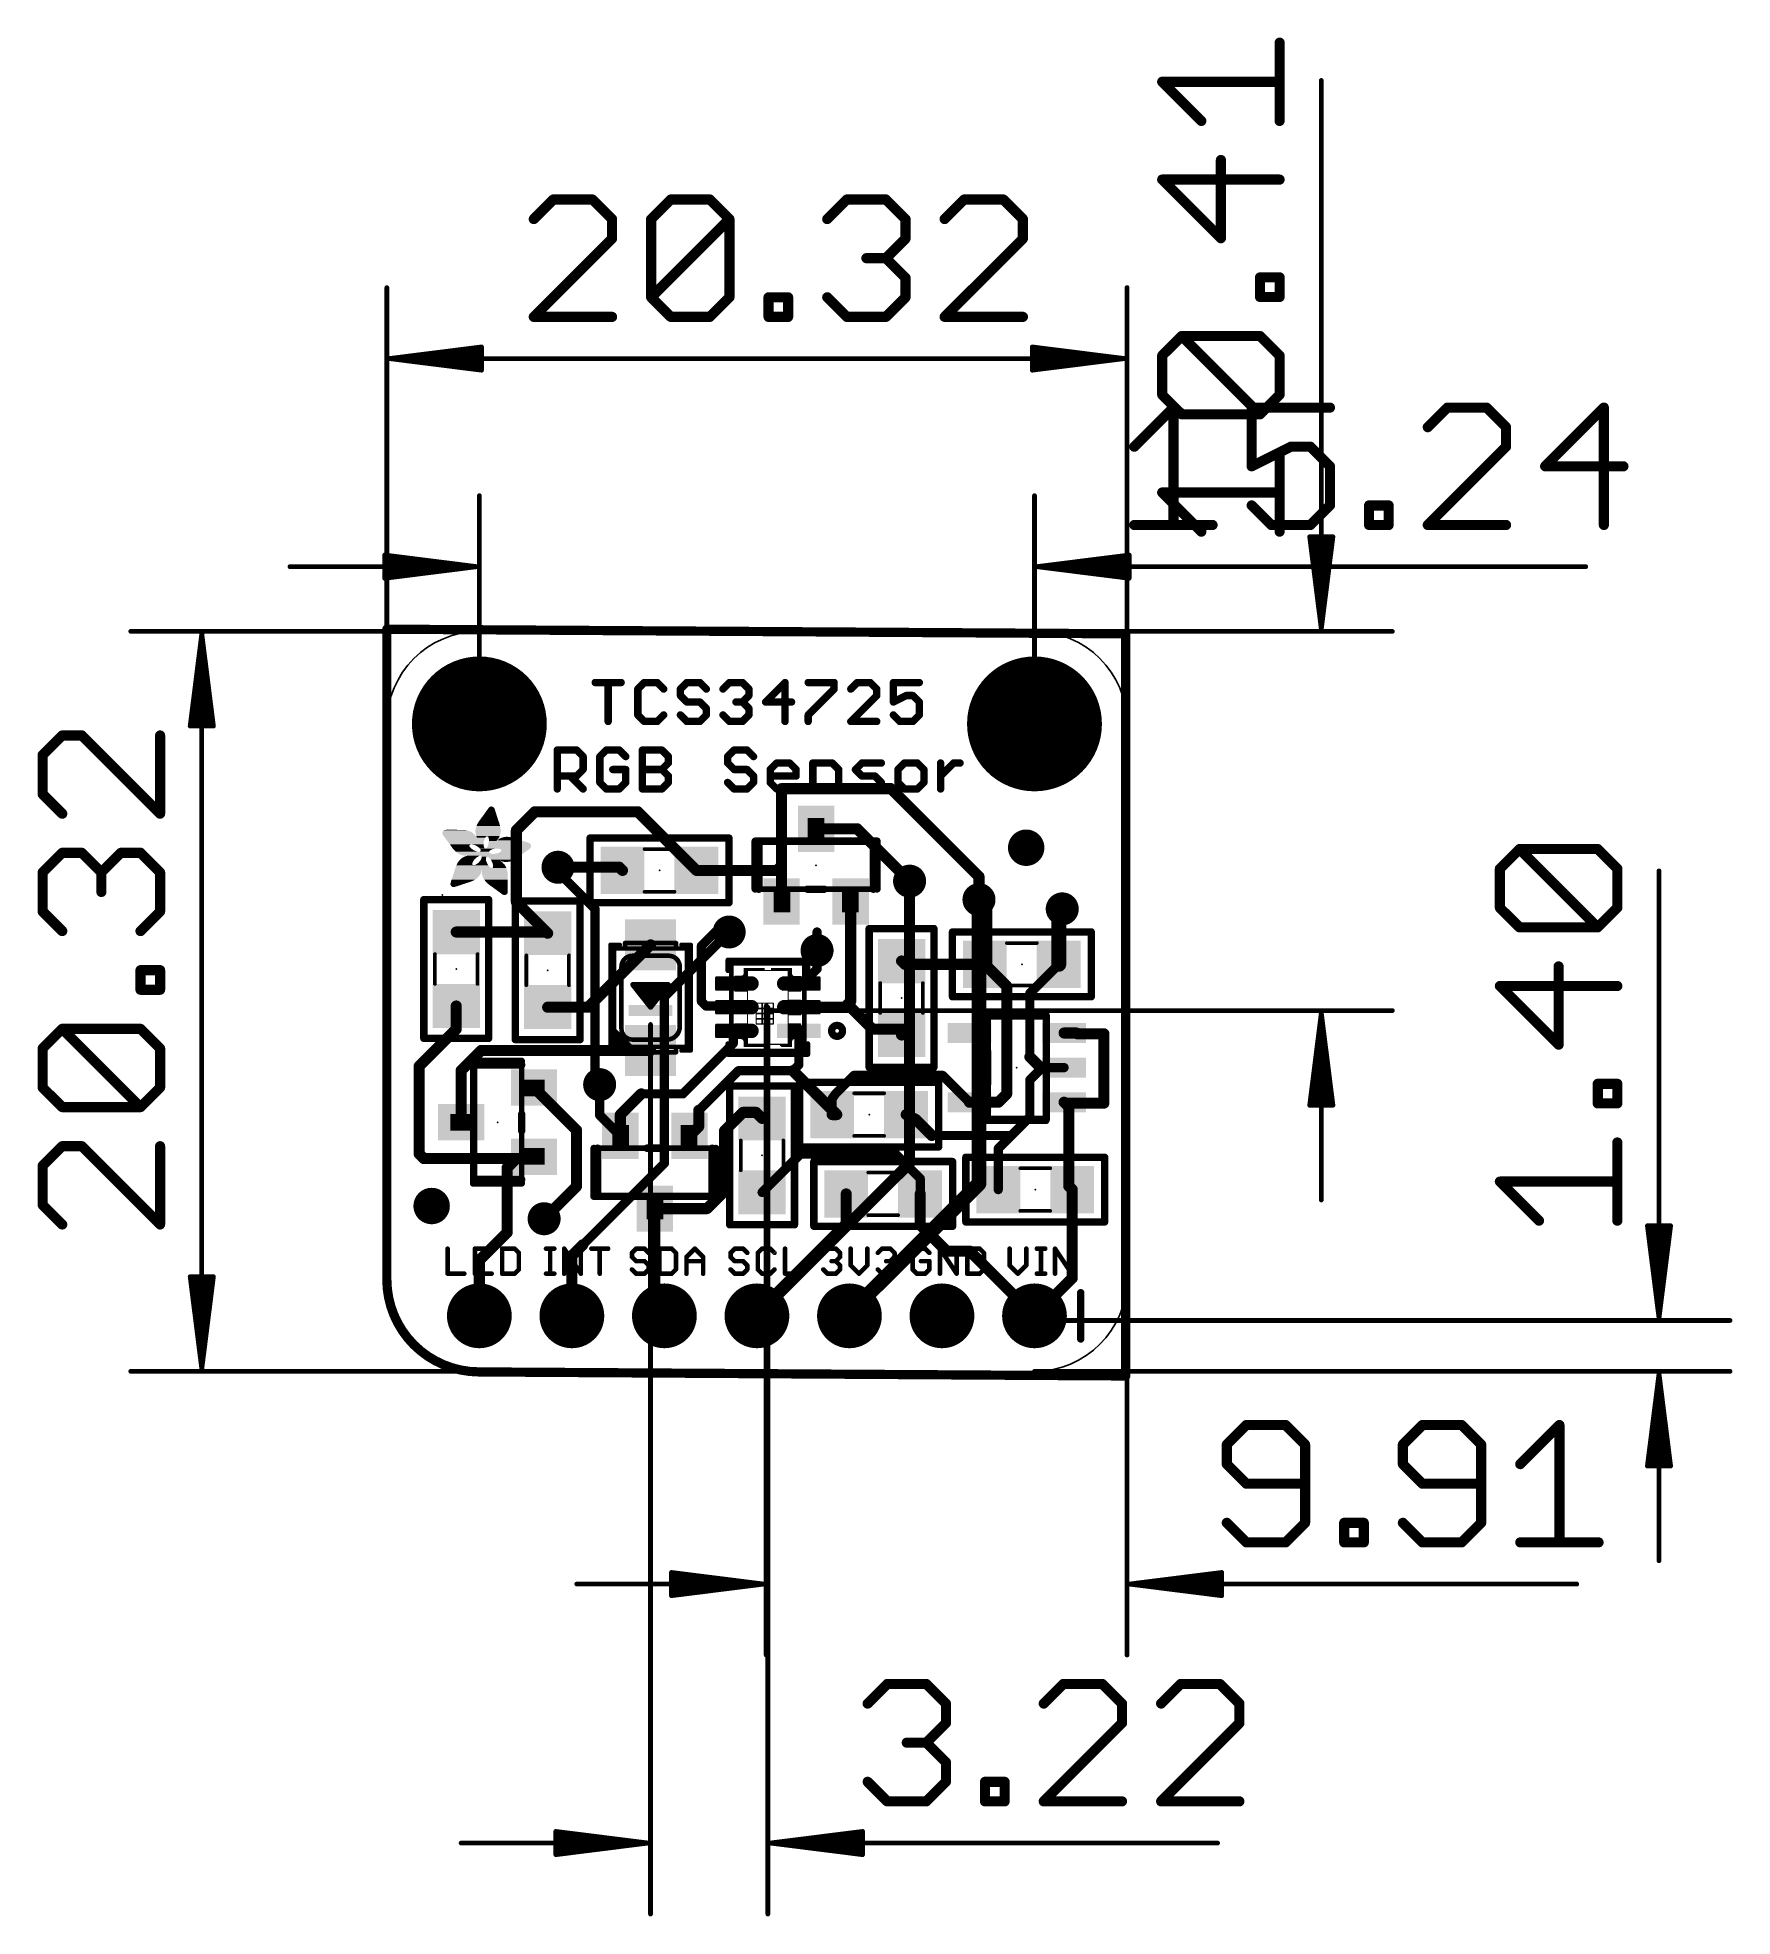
# Model space of a CAD drawing. Extents: x -9.6 to 36.9, y -15 to 36.6.
import ezdxf

# ---------------------------------------------------------------- set-up
doc = ezdxf.new("R2010")
doc.units = 0
for name, color, linetype in [('1', 12, 'CONTINUOUS'), ('16', 132, 'CONTINUOUS'), ('17', 110, 'CONTINUOUS'), ('18', 110, 'CONTINUOUS'), ('20', 53, 'CONTINUOUS'), ('21', 53, 'CONTINUOUS'), ('23', 53, 'CONTINUOUS'), ('51', 53, 'CONTINUOUS')]:
    doc.layers.add(name, color=color, linetype=linetype)

# ---------------------------------------------------------------- blocks, each defined once
blk = doc.blocks.new('RECT')
blk.add_solid([(-0.5, -0.5), (0.5, -0.5), (-0.5, 0.5), (0.5, 0.5)])
blk = doc.blocks.new('PIE')
at = {"const_width": 0.5}
blk.add_lwpolyline([(0, -0.25, 1), (0, 0.25, 1), (0, -0.25)], format="xyb", dxfattribs=at)
blk = doc.blocks.new('ROUNDP')
at = {"const_width": 0.5}
blk.add_lwpolyline([(0, -0.25, 1), (0, 0.25, 1), (0, -0.25)], format="xyb", dxfattribs=at)
blk = doc.blocks.new('ROUNDV')
at = {"const_width": 0.5}
blk.add_lwpolyline([(0, -0.25, 1), (0, 0.25, 1), (0, -0.25)], format="xyb", dxfattribs=at)

msp = doc.modelspace()

# ---------------------------------------------------------------- linework, layer by layer
at = {"layer": '1'}
for points, const_width in [([(10.834, 13.843), (10.834, 16.002)], 0.3048), ([(10.834, 16.002), (13.843, 16.002)], 0.3048), ([(16.256, 13.589), (13.843, 16.002)], 0.3048), ([(3.556, 14.859), (4.064, 15.367)], 0.3048), ([(4.064, 15.367), (6.892, 15.367)], 0.3048), ([(6.892, 15.367), (8.502, 13.757)], 0.3048), ([(3.556, 12.89), (3.556, 14.859)], 0.3048), ([(11.784, 14.9), (12.913, 14.9)], 0.3048), ([(12.913, 14.9), (14.351, 13.462)], 0.3048), ([(4.699, 13.843), (6.384, 13.843)], 0.3048), ([(6.384, 13.843), (6.47, 13.757)], 0.3048), ([(10.709, 13.757), (10.795, 13.843)], 0.3048), ([(10.795, 13.843), (10.834, 13.843)], 0.3048), ([(10.834, 12.9), (10.834, 13.843)], 0.3048), ([(8.502, 13.757), (10.709, 13.757)], 0.3048), ([(10.834, 13.677), (10.834, 12.9)], 0.3048), ([(16.256, 13.589), (16.256, 12.954)], 0.3048), ([(4.415, 12.031), (3.556, 12.89)], 0.3048), ([(12.734, 12.9), (12.734, 10.161)], 0.3048), ([(16.256, 12.954), (16.417, 12.793)], 0.4064), ([(16.417, 12.793), (16.417, 11.177)], 0.4064), ([(18.542, 12.7), (18.449, 12.607)], 0.4064), ([(18.449, 12.607), (18.449, 11.177)], 0.4064), ([(1.905, 12.065), (4.381, 12.065)], 0.3048), ([(4.381, 12.065), (4.415, 12.031)], 0.3048), ([(8.636, 11.684), (9.017, 12.065)], 0.254), ([(9.017, 12.065), (9.398, 12.065)], 0.254), ([(5.528, 9.999), (7.241, 11.712)], 0.3048), ([(8.636, 10.16), (8.636, 11.684)], 0.254), ([(11.811, 11.051), (11.811, 11.557)], 0.254), ([(14.13, 11.269), (14.222, 11.177)], 0.3048), ([(9.06, 10.8), (10.01, 10.8)], 0.1), ([(9.06, 10.5), (9.06, 10.8)], 0.1), ([(10.01, 10.8), (10.0488, 10.7949)], 0.1), ([(10.0488, 10.7949), (10.085, 10.7799)], 0.1), ([(10.835, 10.7799), (10.8712, 10.7949)], 0.1), ([(10.8712, 10.7949), (10.91, 10.8)], 0.1), ([(10.91, 10.8), (11.86, 10.8)], 0.1), ([(11.41, 10.65), (11.811, 11.051)], 0.254), ([(11.86, 10.8), (11.86, 10.5)], 0.1), ([(14.222, 11.177), (16.417, 11.177)], 0.3048), ([(16.417, 11.177), (17.018, 10.576)], 0.3048), ([(17.653, 10.381), (18.449, 11.177)], 0.254), ([(9.06, 10.7), (10.1503, 10.7)], 0.1), ([(9.06, 10.6), (10.1503, 10.6)], 0.1), ([(10.01, 10.5), (9.06, 10.5)], 0.1), ([(9.06, 10.5), (10.01, 10.5)], 0.1), ([(10.0488, 10.5051), (10.01, 10.5)], 0.1), ([(10.085, 10.5201), (10.0488, 10.5051)], 0.1), ([(10.085, 10.7799), (10.1161, 10.7561)], 0.1), ([(10.1161, 10.5439), (10.085, 10.5201)], 0.1), ([(10.1161, 10.7561), (10.1399, 10.725)], 0.1), ([(10.1399, 10.575), (10.1161, 10.5439)], 0.1), ([(10.1399, 10.725), (10.1549, 10.6888)], 0.1), ([(10.1549, 10.6112), (10.1399, 10.575)], 0.1), ([(10.1549, 10.6888), (10.16, 10.65)], 0.1), ([(10.16, 10.65), (10.1549, 10.6112)], 0.1), ([(10.76, 10.65), (10.7651, 10.6888)], 0.1), ([(10.7651, 10.6112), (10.76, 10.65)], 0.1), ([(10.7651, 10.6888), (10.7801, 10.725)], 0.1), ([(10.7801, 10.575), (10.7651, 10.6112)], 0.1), ([(10.7697, 10.7), (11.86, 10.7)], 0.1), ([(10.7697, 10.6), (11.86, 10.6)], 0.1), ([(10.7801, 10.725), (10.8039, 10.7561)], 0.1), ([(10.8039, 10.5439), (10.7801, 10.575)], 0.1), ([(10.8039, 10.7561), (10.835, 10.7799)], 0.1), ([(10.835, 10.5201), (10.8039, 10.5439)], 0.1), ([(10.8712, 10.5051), (10.835, 10.5201)], 0.1), ([(10.91, 10.5), (10.8712, 10.5051)], 0.1), ([(11.86, 10.5), (10.91, 10.5)], 0.1), ([(10.91, 10.5), (11.86, 10.5)], 0.1), ([(17.018, 10.576), (17.018, 7.62)], 0.3048), ([(17.653, 8.636), (17.653, 10.381)], 0.254), ([(1.905, 9.398), (1.905, 10.033)], 0.3048), ([(4.415, 9.999), (5.528, 9.999)], 0.3048), ([(8.763, 10.033), (8.636, 10.16)], 0.254), ([(9.477, 10.033), (8.763, 10.033)], 0.254), ([(9.06, 10.15), (10.01, 10.15)], 0.1), ([(9.06, 9.85), (9.06, 10.15)], 0.1), ([(9.06, 10.1), (10.1207, 10.1)], 0.1), ([(9.06, 10), (10.16, 10)], 0.1), ([(9.06, 9.9), (10.1207, 9.9)], 0.1), ([(10.01, 9.85), (9.06, 9.85)], 0.1), ([(9.51, 10), (9.477, 10.033)], 0.254), ([(10.01, 10.15), (10.0488, 10.1449)], 0.1), ([(10.0488, 9.8551), (10.01, 9.85)], 0.1), ([(10.0488, 10.1449), (10.085, 10.1299)], 0.1), ([(10.085, 9.8701), (10.0488, 9.8551)], 0.1), ([(10.085, 10.1299), (10.1161, 10.1061)], 0.1), ([(10.1161, 9.8939), (10.085, 9.8701)], 0.1), ([(10.1161, 10.1061), (10.1399, 10.075)], 0.1), ([(10.1399, 9.925), (10.1161, 9.8939)], 0.1), ([(10.1399, 10.075), (10.1549, 10.0388)], 0.1), ([(10.1549, 9.9612), (10.1399, 9.925)], 0.1), ([(10.1549, 10.0388), (10.16, 10)], 0.1), ([(10.16, 10), (10.1549, 9.9612)], 0.1), ([(10.76, 10), (10.7651, 10.0388)], 0.1), ([(10.7651, 9.9612), (10.76, 10)], 0.1), ([(10.76, 10), (11.86, 10)], 0.1), ([(10.7651, 10.0388), (10.7801, 10.075)], 0.1), ([(10.7801, 9.925), (10.7651, 9.9612)], 0.1), ([(10.7801, 10.075), (10.8039, 10.1061)], 0.1), ([(10.8039, 9.8939), (10.7801, 9.925)], 0.1), ([(10.7993, 10.1), (11.86, 10.1)], 0.1), ([(10.7993, 9.9), (11.86, 9.9)], 0.1), ([(10.8039, 10.1061), (10.835, 10.1299)], 0.1), ([(10.835, 9.8701), (10.8039, 9.8939)], 0.1), ([(10.835, 10.1299), (10.8712, 10.1449)], 0.1), ([(10.8712, 9.8551), (10.835, 9.8701)], 0.1), ([(10.8712, 10.1449), (10.91, 10.15)], 0.1), ([(10.91, 9.85), (10.8712, 9.8551)], 0.1), ([(10.91, 10.15), (11.86, 10.15)], 0.1), ([(11.86, 9.85), (10.91, 9.85)], 0.1), ([(11.41, 10), (12.573, 10)], 0.3048), ([(11.86, 10.15), (11.86, 9.85)], 0.1), ([(12.734, 10.161), (12.573, 10)], 0.3048), ([(12.573, 10), (12.733, 10)], 0.3048), ([(12.733, 10), (13.335, 9.398)], 0.3048), ([(0.889, 8.382), (1.905, 9.398)], 0.3048), ([(9.06, 9.5), (10.01, 9.5)], 0.1), ([(9.06, 9.2), (9.06, 9.5)], 0.1), ([(9.06, 9.4), (10.1503, 9.4)], 0.1), ([(9.06, 9.3), (10.1503, 9.3)], 0.1), ([(9.51, 9.002), (9.51, 9.35)], 0.254), ([(10.01, 9.5), (10.0488, 9.4949)], 0.1), ([(10.0488, 9.4949), (10.085, 9.4799)], 0.1), ([(10.085, 9.4799), (10.1161, 9.4561)], 0.1), ([(10.1161, 9.2439), (10.085, 9.2201)], 0.1), ([(10.1161, 9.4561), (10.1399, 9.425)], 0.1), ([(10.1399, 9.275), (10.1161, 9.2439)], 0.1), ([(10.1399, 9.425), (10.1549, 9.3888)], 0.1), ([(10.1549, 9.3112), (10.1399, 9.275)], 0.1), ([(10.1549, 9.3888), (10.16, 9.35)], 0.1), ([(10.16, 9.35), (10.1549, 9.3112)], 0.1), ([(11.31, 9.35), (11.31, 8.417)], 0.254), ([(13.335, 9.398), (14.291, 9.398)], 0.3048), ([(14.291, 9.398), (14.13, 9.237)], 0.3048), ([(18.5931, 9.291), (18.9341, 9.291)], 0.3048), ([(18.9341, 9.291), (18.9541, 9.271)], 0.3048), ([(18.9541, 9.271), (19.685, 9.271)], 0.3048), ([(19.685, 9.271), (19.685, 7.366)], 0.3048), ([(2.041, 8.264), (2.589, 8.812)], 0.3048), ([(2.589, 8.812), (7.241, 8.812)], 0.3048), ([(8.128, 7.62), (9.51, 9.002)], 0.254), ([(10.01, 9.2), (9.06, 9.2)], 0.1), ([(9.06, 9.2), (10.01, 9.2)], 0.1), ([(10.0488, 9.2051), (10.01, 9.2)], 0.1), ([(10.085, 9.2201), (10.0488, 9.2051)], 0.1), ([(17.948, 8.341), (17.653, 8.636)], 0.3048), ([(0.889, 5.969), (0.889, 8.382)], 0.3048), ([(2.041, 6.842), (2.041, 8.264)], 0.3048), ([(8.563, 7.166), (9.652, 8.255)], 0.254), ([(9.652, 8.255), (11.148, 8.255)], 0.254), ([(11.148, 8.255), (12.353, 7.05)], 0.3048), ([(11.31, 8.417), (11.148, 8.255)], 0.254), ([(17.993, 8.341), (17.653, 8.001)], 0.254), ([(18.075, 8.341), (17.948, 8.341)], 0.3048), ([(18.075, 8.341), (17.993, 8.341)], 0.254), ([(18.5931, 8.341), (18.075, 8.341)], 0.254), ([(4.041, 7.792), (5.207, 6.626)], 0.3048), ([(5.842, 7.874), (5.842, 7.035)], 0.254), ([(6.985, 7.62), (6.409, 7.044)], 0.3048), ([(6.985, 7.62), (8.128, 7.62)], 0.254), ([(12.319, 7.62), (12.226, 7.493)], 0.254), ([(12.827, 8.128), (12.319, 7.62)], 0.254), ([(15.2559, 8.128), (12.827, 8.128)], 0.254), ([(15.9929, 7.391), (15.2559, 8.128)], 0.254), ([(17.018, 7.62), (16.789, 7.391)], 0.3048), ([(17.653, 8.001), (17.653, 6.985)], 0.254), ([(8.563, 7.166), (8.563, 6.722)], 0.3048), ([(9.271, 6.604), (9.779, 7.112)], 0.3048), ([(9.779, 7.112), (10.137, 7.112)], 0.3048), ([(10.137, 7.112), (10.302, 6.947)], 0.3048), ([(12.226, 7.493), (12.226, 7.05)], 0.254), ([(16.789, 7.391), (15.9929, 7.391)], 0.3048), ([(18.6181, 7.366), (18.5931, 7.391)], 0.3048), ([(18.7201, 7.264), (18.5931, 7.391)], 0.3048), ([(19.685, 7.366), (18.6181, 7.366)], 0.3048), ([(18.7201, 7.264), (18.7201, 5.0879)], 0.3048), ([(5.207, 6.626), (5.207, 5.08)], 0.3048), ([(5.842, 7.035), (6.409, 6.468)], 0.254), ([(6.409, 7.044), (6.409, 6.468)], 0.3048), ([(8.563, 6.722), (8.309, 6.468)], 0.3048), ([(9.271, 4.953), (9.271, 6.604)], 0.3048), ([(12.353, 7.05), (12.226, 7.05)], 0.3048), ([(14.512, 6.923), (14.258, 7.05)], 0.3048), ([(14.958, 6.477), (14.512, 6.923)], 0.3048), ([(17.653, 6.985), (17.145, 6.477)], 0.254), ([(6.409, 6.468), (6.409, 6.536)], 0.254), ([(14.958, 6.477), (17.145, 6.477)], 0.254), ([(17.145, 6.477), (16.785, 6.117)], 0.254), ([(16.785, 6.117), (16.785, 4.991)], 0.254), ([(1.016, 5.842), (0.889, 5.969)], 0.3048), ([(3.556, 5.842), (1.016, 5.842)], 0.3048), ([(3.302, 5.588), (3.556, 5.842)], 0.3048), ([(3.302, 3.81), (3.302, 5.588)], 0.3048), ([(3.991, 5.842), (3.556, 5.842)], 0.3048), ([(4.041, 5.892), (3.991, 5.842)], 0.3048), ([(10.302, 4.915), (11.356, 5.969)], 0.254), ([(11.356, 5.969), (13.97, 5.969)], 0.254), ([(13.97, 5.969), (14.643, 5.296)], 0.254), ([(5.207, 5.08), (4.318, 4.191)], 0.3048), ([(14.643, 5.296), (14.643, 4.873)], 0.254), ([(18.7201, 5.0879), (18.817, 4.991)], 0.3048), ([(8.786, 4.468), (9.271, 4.953)], 0.3048), ([(12.611, 4.051), (12.611, 4.873)], 0.3048), ([(14.643, 4.873), (14.643, 4.026)], 0.3048), ([(18.817, 2.561), (18.817, 4.991)], 0.3048), ([(7.359, 1.785), (7.359, 4.468)], 0.3048), ([(7.359, 4.468), (8.786, 4.468)], 0.3048), ([(12.611, 4.051), (10.16, 1.6)], 0.3048), ([(14.643, 4.026), (15.367, 3.302)], 0.3048), ([(2.54, 3.048), (3.302, 3.81)], 0.3048), ([(2.54, 1.524), (2.54, 3.048)], 0.3048), ([(15.367, 3.302), (16.002, 3.302)], 0.3048), ([(16.002, 3.302), (17.78, 1.524)], 0.3048), ([(18.817, 2.561), (17.78, 1.524)], 0.3048), ([(7.359, 1.785), (7.62, 1.524)], 0.3048), ([(10.16, 1.6), (10.16, 1.524)], 0.3048)]:
    msp.add_lwpolyline(points, dxfattribs=dict(at, const_width=const_width))
for points, const_width in [([(10.9102, 16.002, 1), (10.7578, 16.002)], 0.1524), ([(10.834, 16.0782, 1), (10.834, 15.9258)], 0.1524), ([(13.8969, 16.0559, 1), (13.7891, 15.9481)], 0.1524), ([(13.843, 15.9258, 1), (13.843, 16.0782)], 0.1524), ([(4.064, 15.4432, 1), (4.064, 15.2908)], 0.1524), ([(4.1179, 15.3131, 1), (4.0101, 15.4209)], 0.1524), ([(6.9459, 15.4209, 1), (6.8381, 15.3131)], 0.1524), ([(6.892, 15.2908, 1), (6.892, 15.4432)], 0.1524), ([(3.6322, 14.859, 1), (3.4798, 14.859)], 0.1524), ([(3.5021, 14.9129, 1), (3.6099, 14.8051)], 0.1524), ([(11.784, 14.9762, 1), (11.784, 14.8238)], 0.1524), ([(12.9669, 14.9539, 1), (12.8591, 14.8461)], 0.1524), ([(12.913, 14.8238, 1), (12.913, 14.9762)], 0.1524), ([(4.699, 13.9192, 1), (4.699, 13.7668)], 0.1524), ([(6.4379, 13.8969, 1), (6.3301, 13.7891)], 0.1524), ([(6.384, 13.7668, 1), (6.384, 13.9192)], 0.1524), ([(10.795, 13.9192, 1), (10.795, 13.7668)], 0.1524), ([(10.8489, 13.7891, 1), (10.7411, 13.8969)], 0.1524), ([(10.9102, 13.843, 1), (10.7578, 13.843)], 0.1524), ([(10.834, 13.7668, 1), (10.834, 13.9192)], 0.1524), ([(6.4161, 13.7031, 1), (6.5239, 13.8109)], 0.1524), ([(8.502, 13.8332, 1), (8.502, 13.6808)], 0.1524), ([(8.4481, 13.7031, 1), (8.5559, 13.8109)], 0.1524), ([(10.6551, 13.8109, 1), (10.7629, 13.7031)], 0.1524), ([(10.709, 13.6808, 1), (10.709, 13.8332)], 0.1524), ([(10.7578, 13.843, 1), (10.9102, 13.843)], 0.1524), ([(10.9102, 13.677, 1), (10.7578, 13.677)], 0.1524), ([(14.2971, 13.4081, 1), (14.4049, 13.5159)], 0.1524), ([(16.3322, 13.589, 1), (16.1798, 13.589)], 0.1524), ([(16.2021, 13.5351, 1), (16.3099, 13.6429)], 0.1524), ([(3.6099, 12.9439, 1), (3.5021, 12.8361)], 0.1524), ([(3.4798, 12.89, 1), (3.6322, 12.89)], 0.1524), ([(10.7578, 12.9, 1), (10.9102, 12.9)], 0.1524), ([(10.7578, 12.9, 1), (10.9102, 12.9)], 0.1524), ([(12.8102, 12.9, 1), (12.6578, 12.9)], 0.1524), ([(16.3278, 13.0258, 1), (16.1842, 12.8822)], 0.2032), ([(16.1798, 12.954, 1), (16.3322, 12.954)], 0.1524), ([(16.5186, 12.793, 1), (16.3154, 12.793)], 0.2032), ([(16.3452, 12.7212, 1), (16.4888, 12.8648)], 0.2032), ([(18.6138, 12.6282, 1), (18.4702, 12.7718)], 0.2032), ([(18.5506, 12.607, 1), (18.3474, 12.607)], 0.2032), ([(18.3772, 12.6788, 1), (18.5208, 12.5352)], 0.2032), ([(1.905, 12.1412, 1), (1.905, 11.9888)], 0.1524), ([(4.4349, 12.1189, 1), (4.3271, 12.0111)], 0.1524), ([(4.3611, 11.9771, 1), (4.4689, 12.0849)], 0.1524), ([(4.3611, 11.9771, 1), (4.4689, 12.0849)], 0.1524), ([(4.381, 11.9888, 1), (4.381, 12.1412)], 0.1524), ([(9.017, 12.1285, 1), (9.017, 12.0015)], 0.127), ([(9.0619, 12.0201, 1), (8.9721, 12.1099)], 0.127), ([(9.398, 12.0015, 1), (9.398, 12.1285)], 0.127), ([(7.2949, 11.6581, 1), (7.1871, 11.7659)], 0.1524), ([(8.6995, 11.684, 1), (8.5725, 11.684)], 0.127), ([(8.5911, 11.7289, 1), (8.6809, 11.6391)], 0.127), ([(11.8745, 11.557, 1), (11.7475, 11.557)], 0.127), ([(14.1839, 11.3229, 1), (14.0761, 11.2151)], 0.1524), ([(9.06, 10.825, 1), (9.06, 10.775)], 0.05), ([(9.085, 10.8, 1), (9.035, 10.8)], 0.05), ([(10.0133, 10.8248, 1), (10.0067, 10.7752)], 0.05), ([(10.01, 10.775, 1), (10.01, 10.825)], 0.05), ([(10.0584, 10.818, 1), (10.0393, 10.7718)], 0.05), ([(10.0456, 10.7701, 1), (10.0521, 10.8197)], 0.05), ([(10.8679, 10.8197, 1), (10.8744, 10.7701)], 0.05), ([(10.8807, 10.7718, 1), (10.8616, 10.818)], 0.05), ([(10.91, 10.825, 1), (10.91, 10.775)], 0.05), ([(10.9133, 10.7752, 1), (10.9067, 10.8248)], 0.05), ([(11.7475, 11.051, 1), (11.8745, 11.051)], 0.127), ([(11.8559, 11.0061, 1), (11.7661, 11.0959)], 0.127), ([(11.885, 10.8, 1), (11.835, 10.8)], 0.05), ([(11.86, 10.775, 1), (11.86, 10.825)], 0.05), ([(14.222, 11.2532, 1), (14.222, 11.1008)], 0.1524), ([(14.1681, 11.1231, 1), (14.2759, 11.2309)], 0.1524), ([(16.3154, 11.177, 1), (16.5186, 11.177)], 0.2032), ([(16.4709, 11.2309, 1), (16.3631, 11.1231)], 0.1524), ([(16.417, 11.1008, 1), (16.417, 11.2532)], 0.1524), ([(18.3474, 11.177, 1), (18.5506, 11.177)], 0.2032), ([(18.4939, 11.1321, 1), (18.4041, 11.2219)], 0.127), ([(9.06, 10.725, 1), (9.06, 10.675)], 0.05), ([(9.06, 10.625, 1), (9.06, 10.575)], 0.05), ([(9.06, 10.525, 1), (9.06, 10.475)], 0.05), ([(9.06, 10.525, 1), (9.06, 10.475)], 0.05), ([(9.035, 10.5, 1), (9.085, 10.5)], 0.05), ([(10.0067, 10.5248, 1), (10.0133, 10.4752)], 0.05), ([(10.01, 10.475, 1), (10.01, 10.525)], 0.05), ([(10.01, 10.475, 1), (10.01, 10.525)], 0.05), ([(10.0393, 10.5282, 1), (10.0584, 10.482)], 0.05), ([(10.0521, 10.4803, 1), (10.0456, 10.5299)], 0.05), ([(10.1002, 10.7997, 1), (10.0698, 10.7601)], 0.05), ([(10.0698, 10.5399, 1), (10.1002, 10.5003)], 0.05), ([(10.0754, 10.7568, 1), (10.0946, 10.803)], 0.05), ([(10.0946, 10.497, 1), (10.0754, 10.5432)], 0.05), ([(10.1359, 10.7713, 1), (10.0962, 10.7408)], 0.05), ([(10.0962, 10.5592, 1), (10.1359, 10.5287)], 0.05), ([(10.1008, 10.7362, 1), (10.1313, 10.7759)], 0.05), ([(10.1313, 10.5241, 1), (10.1008, 10.5638)], 0.05), ([(10.163, 10.7346, 1), (10.1168, 10.7154)], 0.05), ([(10.1168, 10.5846, 1), (10.163, 10.5654)], 0.05), ([(10.1201, 10.7098, 1), (10.1597, 10.7402)], 0.05), ([(10.1597, 10.5598, 1), (10.1201, 10.5902)], 0.05), ([(10.1797, 10.6921, 1), (10.1301, 10.6856)], 0.05), ([(10.1301, 10.6144, 1), (10.1797, 10.6079)], 0.05), ([(10.1318, 10.6793, 1), (10.178, 10.6984)], 0.05), ([(10.178, 10.6016, 1), (10.1318, 10.6207)], 0.05), ([(10.1848, 10.6467, 1), (10.1352, 10.6533)], 0.05), ([(10.1352, 10.6467, 1), (10.1848, 10.6533)], 0.05), ([(10.1503, 10.675, 1), (10.1503, 10.725)], 0.05), ([(10.1503, 10.575, 1), (10.1503, 10.625)], 0.05), ([(10.7848, 10.6533, 1), (10.7352, 10.6467)], 0.05), ([(10.7352, 10.6533, 1), (10.7848, 10.6467)], 0.05), ([(10.742, 10.6984, 1), (10.7882, 10.6793)], 0.05), ([(10.7882, 10.6207, 1), (10.742, 10.6016)], 0.05), ([(10.7899, 10.6856, 1), (10.7403, 10.6921)], 0.05), ([(10.7403, 10.6079, 1), (10.7899, 10.6144)], 0.05), ([(10.7697, 10.725, 1), (10.7697, 10.675)], 0.05), ([(10.7697, 10.625, 1), (10.7697, 10.575)], 0.05), ([(10.7603, 10.7402, 1), (10.7999, 10.7098)], 0.05), ([(10.7999, 10.5902, 1), (10.7603, 10.5598)], 0.05), ([(10.8032, 10.7154, 1), (10.757, 10.7346)], 0.05), ([(10.757, 10.5654, 1), (10.8032, 10.5846)], 0.05), ([(10.7887, 10.7759, 1), (10.8192, 10.7362)], 0.05), ([(10.8192, 10.5638, 1), (10.7887, 10.5241)], 0.05), ([(10.8238, 10.7408, 1), (10.7841, 10.7713)], 0.05), ([(10.7841, 10.5287, 1), (10.8238, 10.5592)], 0.05), ([(10.8254, 10.803, 1), (10.8446, 10.7568)], 0.05), ([(10.8446, 10.5432, 1), (10.8254, 10.497)], 0.05), ([(10.8502, 10.7601, 1), (10.8198, 10.7997)], 0.05), ([(10.8198, 10.5003, 1), (10.8502, 10.5399)], 0.05), ([(10.8744, 10.5299, 1), (10.8679, 10.4803)], 0.05), ([(10.8616, 10.482, 1), (10.8807, 10.5282)], 0.05), ([(10.91, 10.525, 1), (10.91, 10.475)], 0.05), ([(10.91, 10.525, 1), (10.91, 10.475)], 0.05), ([(10.9067, 10.4752, 1), (10.9133, 10.5248)], 0.05), ([(11.3651, 10.6949, 1), (11.4549, 10.6051)], 0.127), ([(11.835, 10.5, 1), (11.885, 10.5)], 0.05), ([(11.86, 10.675, 1), (11.86, 10.725)], 0.05), ([(11.86, 10.575, 1), (11.86, 10.625)], 0.05), ([(11.86, 10.475, 1), (11.86, 10.525)], 0.05), ([(11.86, 10.475, 1), (11.86, 10.525)], 0.05), ([(17.0942, 10.576, 1), (16.9418, 10.576)], 0.1524), ([(16.9641, 10.5221, 1), (17.0719, 10.6299)], 0.1524), ([(17.7165, 10.381, 1), (17.5895, 10.381)], 0.127), ([(17.6081, 10.4259, 1), (17.6979, 10.3361)], 0.127), ([(1.9812, 10.033, 1), (1.8288, 10.033)], 0.1524), ([(4.415, 10.0752, 1), (4.415, 9.9228)], 0.1524), ([(5.4741, 10.0529, 1), (5.5819, 9.9451)], 0.1524), ([(5.528, 9.9228, 1), (5.528, 10.0752)], 0.1524), ([(8.6809, 10.2049, 1), (8.5911, 10.1151)], 0.127), ([(8.5725, 10.16, 1), (8.6995, 10.16)], 0.127), ([(8.763, 10.0965, 1), (8.763, 9.9695)], 0.127), ([(8.7181, 9.9881, 1), (8.8079, 10.0779)], 0.127), ([(9.06, 10.175, 1), (9.06, 10.125)], 0.05), ([(9.085, 10.15, 1), (9.035, 10.15)], 0.05), ([(9.06, 10.125, 1), (9.06, 10.075)], 0.05), ([(9.06, 10.025, 1), (9.06, 9.975)], 0.05), ([(9.06, 9.925, 1), (9.06, 9.875)], 0.05), ([(9.06, 9.875, 1), (9.06, 9.825)], 0.05), ([(9.035, 9.85, 1), (9.085, 9.85)], 0.05), ([(9.5219, 10.0779, 1), (9.4321, 9.9881)], 0.127), ([(9.4651, 9.9551, 1), (9.5549, 10.0449)], 0.127), ([(9.477, 9.9695, 1), (9.477, 10.0965)], 0.127), ([(10.0133, 10.1748, 1), (10.0067, 10.1252)], 0.05), ([(10.0067, 9.8748, 1), (10.0133, 9.8252)], 0.05), ([(10.01, 10.125, 1), (10.01, 10.175)], 0.05), ([(10.01, 9.825, 1), (10.01, 9.875)], 0.05), ([(10.0584, 10.168, 1), (10.0393, 10.1218)], 0.05), ([(10.0393, 9.8782, 1), (10.0584, 9.832)], 0.05), ([(10.0456, 10.1201, 1), (10.0521, 10.1697)], 0.05), ([(10.0521, 9.8303, 1), (10.0456, 9.8799)], 0.05), ([(10.1002, 10.1497, 1), (10.0698, 10.1101)], 0.05), ([(10.0698, 9.8899, 1), (10.1002, 9.8503)], 0.05), ([(10.0754, 10.1068, 1), (10.0946, 10.153)], 0.05), ([(10.0946, 9.847, 1), (10.0754, 9.8932)], 0.05), ([(10.1359, 10.1213, 1), (10.0962, 10.0908)], 0.05), ([(10.0962, 9.9092, 1), (10.1359, 9.8787)], 0.05), ([(10.1008, 10.0862, 1), (10.1313, 10.1259)], 0.05), ([(10.1313, 9.8741, 1), (10.1008, 9.9138)], 0.05), ([(10.163, 10.0846, 1), (10.1168, 10.0654)], 0.05), ([(10.1168, 9.9346, 1), (10.163, 9.9154)], 0.05), ([(10.1201, 10.0598, 1), (10.1597, 10.0902)], 0.05), ([(10.1597, 9.9098, 1), (10.1201, 9.9402)], 0.05), ([(10.1207, 10.075, 1), (10.1207, 10.125)], 0.05), ([(10.1207, 9.875, 1), (10.1207, 9.925)], 0.05), ([(10.1797, 10.0421, 1), (10.1301, 10.0356)], 0.05), ([(10.1301, 9.9644, 1), (10.1797, 9.9579)], 0.05), ([(10.1318, 10.0293, 1), (10.178, 10.0484)], 0.05), ([(10.178, 9.9516, 1), (10.1318, 9.9707)], 0.05), ([(10.1848, 9.9967, 1), (10.1352, 10.0033)], 0.05), ([(10.1352, 9.9967, 1), (10.1848, 10.0033)], 0.05), ([(10.16, 9.975, 1), (10.16, 10.025)], 0.05), ([(10.7848, 10.0033, 1), (10.7352, 9.9967)], 0.05), ([(10.76, 10.025, 1), (10.76, 9.975)], 0.05), ([(10.7352, 10.0033, 1), (10.7848, 9.9967)], 0.05), ([(10.742, 10.0484, 1), (10.7882, 10.0293)], 0.05), ([(10.7882, 9.9707, 1), (10.742, 9.9516)], 0.05), ([(10.7899, 10.0356, 1), (10.7403, 10.0421)], 0.05), ([(10.7403, 9.9579, 1), (10.7899, 9.9644)], 0.05), ([(10.7603, 10.0902, 1), (10.7999, 10.0598)], 0.05), ([(10.7999, 9.9402, 1), (10.7603, 9.9098)], 0.05), ([(10.8032, 10.0654, 1), (10.757, 10.0846)], 0.05), ([(10.757, 9.9154, 1), (10.8032, 9.9346)], 0.05), ([(10.7993, 10.125, 1), (10.7993, 10.075)], 0.05), ([(10.7993, 9.925, 1), (10.7993, 9.875)], 0.05), ([(10.7887, 10.1259, 1), (10.8192, 10.0862)], 0.05), ([(10.8192, 9.9138, 1), (10.7887, 9.8741)], 0.05), ([(10.8238, 10.0908, 1), (10.7841, 10.1213)], 0.05), ([(10.7841, 9.8787, 1), (10.8238, 9.9092)], 0.05), ([(10.8254, 10.153, 1), (10.8446, 10.1068)], 0.05), ([(10.8446, 9.8932, 1), (10.8254, 9.847)], 0.05), ([(10.8502, 10.1101, 1), (10.8198, 10.1497)], 0.05), ([(10.8198, 9.8503, 1), (10.8502, 9.8899)], 0.05), ([(10.8679, 10.1697, 1), (10.8744, 10.1201)], 0.05), ([(10.8744, 9.8799, 1), (10.8679, 9.8303)], 0.05), ([(10.8807, 10.1218, 1), (10.8616, 10.168)], 0.05), ([(10.8616, 9.832, 1), (10.8807, 9.8782)], 0.05), ([(10.91, 10.175, 1), (10.91, 10.125)], 0.05), ([(10.91, 9.875, 1), (10.91, 9.825)], 0.05), ([(10.9133, 10.1252, 1), (10.9067, 10.1748)], 0.05), ([(10.9067, 9.8252, 1), (10.9133, 9.8748)], 0.05), ([(11.41, 10.0762, 1), (11.41, 9.9238)], 0.1524), ([(11.885, 10.15, 1), (11.835, 10.15)], 0.05), ([(11.835, 9.85, 1), (11.885, 9.85)], 0.05), ([(11.86, 10.125, 1), (11.86, 10.175)], 0.05), ([(11.86, 10.075, 1), (11.86, 10.125)], 0.05), ([(11.86, 9.975, 1), (11.86, 10.025)], 0.05), ([(11.86, 9.875, 1), (11.86, 9.925)], 0.05), ([(11.86, 9.825, 1), (11.86, 9.875)], 0.05), ([(12.573, 10.0762, 1), (12.573, 9.9238)], 0.1524), ([(12.5191, 10.0539, 1), (12.6269, 9.9461)], 0.1524), ([(12.573, 9.9238, 1), (12.573, 10.0762)], 0.1524), ([(12.7869, 10.0539, 1), (12.6791, 9.9461)], 0.1524), ([(12.6578, 10.161, 1), (12.8102, 10.161)], 0.1524), ([(12.7879, 10.1071, 1), (12.6801, 10.2149)], 0.1524), ([(12.733, 9.9238, 1), (12.733, 10.0762)], 0.1524), ([(1.8288, 9.398, 1), (1.9812, 9.398)], 0.1524), ([(1.9589, 9.3441, 1), (1.8511, 9.4519)], 0.1524), ([(9.06, 9.525, 1), (9.06, 9.475)], 0.05), ([(9.085, 9.5, 1), (9.035, 9.5)], 0.05), ([(9.06, 9.425, 1), (9.06, 9.375)], 0.05), ([(9.06, 9.325, 1), (9.06, 9.275)], 0.05), ([(9.5735, 9.35, 1), (9.4465, 9.35)], 0.127), ([(10.0133, 9.5248, 1), (10.0067, 9.4752)], 0.05), ([(10.01, 9.475, 1), (10.01, 9.525)], 0.05), ([(10.0584, 9.518, 1), (10.0393, 9.4718)], 0.05), ([(10.0456, 9.4701, 1), (10.0521, 9.5197)], 0.05), ([(10.1002, 9.4997, 1), (10.0698, 9.4601)], 0.05), ([(10.0754, 9.4568, 1), (10.0946, 9.503)], 0.05), ([(10.1359, 9.4713, 1), (10.0962, 9.4408)], 0.05), ([(10.1008, 9.4362, 1), (10.1313, 9.4759)], 0.05), ([(10.1313, 9.2241, 1), (10.1008, 9.2638)], 0.05), ([(10.163, 9.4346, 1), (10.1168, 9.4154)], 0.05), ([(10.1168, 9.2846, 1), (10.163, 9.2654)], 0.05), ([(10.1201, 9.4098, 1), (10.1597, 9.4402)], 0.05), ([(10.1597, 9.2598, 1), (10.1201, 9.2902)], 0.05), ([(10.1797, 9.3921, 1), (10.1301, 9.3856)], 0.05), ([(10.1301, 9.3144, 1), (10.1797, 9.3079)], 0.05), ([(10.1318, 9.3793, 1), (10.178, 9.3984)], 0.05), ([(10.178, 9.3016, 1), (10.1318, 9.3207)], 0.05), ([(10.1848, 9.3467, 1), (10.1352, 9.3533)], 0.05), ([(10.1352, 9.3467, 1), (10.1848, 9.3533)], 0.05), ([(10.1503, 9.375, 1), (10.1503, 9.425)], 0.05), ([(10.1503, 9.275, 1), (10.1503, 9.325)], 0.05), ([(11.3735, 9.35, 1), (11.2465, 9.35)], 0.127), ([(13.335, 9.4742, 1), (13.335, 9.3218)], 0.1524), ([(13.2811, 9.3441, 1), (13.3889, 9.4519)], 0.1524), ([(14.0761, 9.2909, 1), (14.1839, 9.1831)], 0.1524), ([(14.3449, 9.3441, 1), (14.2371, 9.4519)], 0.1524), ([(14.291, 9.3218, 1), (14.291, 9.4742)], 0.1524), ([(18.5931, 9.3672, 1), (18.5931, 9.2148)], 0.1524), ([(18.988, 9.3449, 1), (18.8802, 9.2371)], 0.1524), ([(18.9541, 9.3472, 1), (18.9541, 9.1948)], 0.1524), ([(18.9002, 9.2171, 1), (19.008, 9.3249)], 0.1524), ([(18.9341, 9.2148, 1), (18.9341, 9.3672)], 0.1524), ([(19.7612, 9.271, 1), (19.6088, 9.271)], 0.1524), ([(19.685, 9.1948, 1), (19.685, 9.3472)], 0.1524), ([(2.589, 8.8882, 1), (2.589, 8.7358)], 0.1524), ([(2.6429, 8.7581, 1), (2.5351, 8.8659)], 0.1524), ([(7.241, 8.7358, 1), (7.241, 8.8882)], 0.1524), ([(9.06, 9.225, 1), (9.06, 9.175)], 0.05), ([(9.06, 9.225, 1), (9.06, 9.175)], 0.05), ([(9.035, 9.2, 1), (9.085, 9.2)], 0.05), ([(9.4465, 9.002, 1), (9.5735, 9.002)], 0.127), ([(9.5549, 8.9571, 1), (9.4651, 9.0469)], 0.127), ([(10.0067, 9.2248, 1), (10.0133, 9.1752)], 0.05), ([(10.01, 9.175, 1), (10.01, 9.225)], 0.05), ([(10.01, 9.175, 1), (10.01, 9.225)], 0.05), ([(10.0393, 9.2282, 1), (10.0584, 9.182)], 0.05), ([(10.0521, 9.1803, 1), (10.0456, 9.2299)], 0.05), ([(10.0698, 9.2399, 1), (10.1002, 9.2003)], 0.05), ([(10.0946, 9.197, 1), (10.0754, 9.2432)], 0.05), ([(10.0962, 9.2592, 1), (10.1359, 9.2287)], 0.05), ([(17.7069, 8.6899, 1), (17.5991, 8.5821)], 0.1524), ([(0.9652, 8.382, 1), (0.8128, 8.382)], 0.1524), ([(0.8351, 8.4359, 1), (0.9429, 8.3281)], 0.1524), ([(2.1172, 8.264, 1), (1.9648, 8.264)], 0.1524), ([(1.9871, 8.3179, 1), (2.0949, 8.2101)], 0.1524), ([(9.652, 8.3185, 1), (9.652, 8.1915)], 0.127), ([(9.6969, 8.2101, 1), (9.6071, 8.2999)], 0.127), ([(11.2019, 8.3089, 1), (11.0941, 8.2011)], 0.1524), ([(11.1031, 8.2999, 1), (11.1929, 8.2101)], 0.127), ([(11.148, 8.1915, 1), (11.148, 8.3185)], 0.127), ([(11.2465, 8.417, 1), (11.3735, 8.417)], 0.127), ([(11.3549, 8.3721, 1), (11.2651, 8.4619)], 0.127), ([(17.5895, 8.636, 1), (17.7165, 8.636)], 0.127), ([(17.948, 8.4172, 1), (17.948, 8.2648)], 0.1524), ([(17.8941, 8.2871, 1), (18.0019, 8.3949)], 0.1524), ([(17.993, 8.4045, 1), (17.993, 8.2775)], 0.127), ([(18.0379, 8.2961, 1), (17.9481, 8.3859)], 0.127), ([(18.075, 8.4045, 1), (18.075, 8.2775)], 0.127), ([(18.075, 8.2648, 1), (18.075, 8.4172)], 0.1524), ([(18.075, 8.2775, 1), (18.075, 8.4045)], 0.127), ([(18.5931, 8.2775, 1), (18.5931, 8.4045)], 0.127), ([(4.0949, 7.8459, 1), (3.9871, 7.7381)], 0.1524), ([(5.9055, 7.874, 1), (5.7785, 7.874)], 0.127), ([(7.0389, 7.5661, 1), (6.9311, 7.6739)], 0.1524), ([(6.985, 7.6835, 1), (6.985, 7.5565)], 0.127), ([(8.128, 7.5565, 1), (8.128, 7.6835)], 0.127), ([(12.3702, 7.5825, 1), (12.2678, 7.6575)], 0.127), ([(12.827, 8.1915, 1), (12.827, 8.0645)], 0.127), ([(12.8719, 8.0831, 1), (12.7821, 8.1729)], 0.127), ([(15.3008, 8.1729, 1), (15.211, 8.0831)], 0.127), ([(15.2559, 8.0645, 1), (15.2559, 8.1915)], 0.127), ([(17.0719, 7.5661, 1), (16.9641, 7.6739)], 0.1524), ([(17.7165, 8.001, 1), (17.5895, 8.001)], 0.127), ([(17.6081, 8.0459, 1), (17.6979, 7.9561)], 0.127), ([(8.0831, 7.6649, 1), (8.1729, 7.5751)], 0.127), ([(8.6392, 7.166, 1), (8.4868, 7.166)], 0.1524), ([(8.5181, 7.2109, 1), (8.6079, 7.1211)], 0.127), ([(9.779, 7.1882, 1), (9.779, 7.0358)], 0.1524), ([(9.8329, 7.0581, 1), (9.7251, 7.1659)], 0.1524), ([(10.1909, 7.1659, 1), (10.0831, 7.0581)], 0.1524), ([(10.137, 7.0358, 1), (10.137, 7.1882)], 0.1524), ([(12.2895, 7.493, 1), (12.1625, 7.493)], 0.127), ([(12.1748, 7.5305, 1), (12.2772, 7.4555)], 0.127), ([(12.2741, 7.6649, 1), (12.3639, 7.5751)], 0.127), ([(15.9929, 7.4672, 1), (15.9929, 7.3148)], 0.1524), ([(15.948, 7.3461, 1), (16.0378, 7.4359)], 0.127), ([(16.7351, 7.4449, 1), (16.8429, 7.3371)], 0.1524), ([(16.789, 7.3148, 1), (16.789, 7.4672)], 0.1524), ([(16.9418, 7.62, 1), (17.0942, 7.62)], 0.1524), ([(18.647, 7.4449, 1), (18.5392, 7.3371)], 0.1524), ([(18.647, 7.4449, 1), (18.5392, 7.3371)], 0.1524), ([(18.6181, 7.4422, 1), (18.6181, 7.2898)], 0.1524), ([(18.5642, 7.3121, 1), (18.672, 7.4199)], 0.1524), ([(18.7963, 7.264, 1), (18.6439, 7.264)], 0.1524), ([(18.6662, 7.2101, 1), (18.774, 7.3179)], 0.1524), ([(19.6088, 7.366, 1), (19.7612, 7.366)], 0.1524), ([(19.685, 7.2898, 1), (19.685, 7.4422)], 0.1524), ([(1.9648, 6.842, 1), (2.1172, 6.842)], 0.1524), ([(5.2832, 6.626, 1), (5.1308, 6.626)], 0.1524), ([(5.1531, 6.5721, 1), (5.2609, 6.6799)], 0.1524), ([(5.8869, 7.0799, 1), (5.7971, 6.9901)], 0.127), ([(5.7785, 7.035, 1), (5.9055, 7.035)], 0.127), ([(6.4852, 7.044, 1), (6.3328, 7.044)], 0.1524), ([(6.3551, 7.0979, 1), (6.4629, 6.9901)], 0.1524), ([(8.4868, 6.722, 1), (8.6392, 6.722)], 0.1524), ([(8.6169, 6.6681, 1), (8.5091, 6.7759)], 0.1524), ([(9.3472, 6.604, 1), (9.1948, 6.604)], 0.1524), ([(9.2171, 6.6579, 1), (9.3249, 6.5501)], 0.1524), ([(10.2481, 6.8931, 1), (10.3559, 7.0009)], 0.1524), ([(12.226, 7.1262, 1), (12.226, 6.9738)], 0.1524), ([(12.1625, 7.05, 1), (12.2895, 7.05)], 0.127), ([(12.2991, 6.9961, 1), (12.4069, 7.1039)], 0.1524), ([(12.353, 6.9738, 1), (12.353, 7.1262)], 0.1524), ([(14.2921, 7.1182, 1), (14.2239, 6.9818)], 0.1524), ([(14.5659, 6.9769, 1), (14.4581, 6.8691)], 0.1524), ([(14.4779, 6.8548, 1), (14.5461, 6.9912)], 0.1524), ([(17.5895, 6.985, 1), (17.7165, 6.985)], 0.127), ([(17.6979, 6.9401, 1), (17.6081, 7.0299)], 0.127), ([(6.3328, 6.468, 1), (6.4852, 6.468)], 0.1524), ([(6.4725, 6.536, 1), (6.3455, 6.536)], 0.127), ([(6.3455, 6.468, 1), (6.4725, 6.468)], 0.127), ([(6.3641, 6.4231, 1), (6.4539, 6.5129)], 0.127), ([(8.2551, 6.5219, 1), (8.3629, 6.4141)], 0.1524), ([(14.9041, 6.4231, 1), (15.0119, 6.5309)], 0.1524), ([(14.958, 6.5405, 1), (14.958, 6.4135)], 0.127), ([(16.8485, 6.117, 1), (16.7215, 6.117)], 0.127), ([(16.7401, 6.1619, 1), (16.8299, 6.0721)], 0.127), ([(17.1001, 6.5219, 1), (17.1899, 6.4321)], 0.127), ([(17.1899, 6.4321, 1), (17.1001, 6.5219)], 0.127), ([(17.145, 6.4135, 1), (17.145, 6.5405)], 0.127), ([(0.9429, 6.0229, 1), (0.8351, 5.9151)], 0.1524), ([(0.8128, 5.969, 1), (0.9652, 5.969)], 0.1524), ([(1.016, 5.9182, 1), (1.016, 5.7658)], 0.1524), ([(0.9621, 5.7881, 1), (1.0699, 5.8959)], 0.1524), ([(3.3782, 5.588, 1), (3.2258, 5.588)], 0.1524), ([(3.2481, 5.6419, 1), (3.3559, 5.5341)], 0.1524), ([(3.556, 5.9182, 1), (3.556, 5.7658)], 0.1524), ([(3.6099, 5.7881, 1), (3.5021, 5.8959)], 0.1524), ([(3.556, 5.7658, 1), (3.556, 5.9182)], 0.1524), ([(3.9371, 5.8959, 1), (4.0449, 5.7881)], 0.1524), ([(4.0949, 5.8381, 1), (3.9871, 5.9459)], 0.1524), ([(3.991, 5.7658, 1), (3.991, 5.9182)], 0.1524), ([(11.356, 6.0325, 1), (11.356, 5.9055)], 0.127), ([(11.4009, 5.9241, 1), (11.3111, 6.0139)], 0.127), ([(14.0149, 6.0139, 1), (13.9251, 5.9241)], 0.127), ([(13.97, 5.9055, 1), (13.97, 6.0325)], 0.127), ([(5.2609, 5.0261, 1), (5.1531, 5.1339)], 0.1524), ([(14.7065, 5.296, 1), (14.5795, 5.296)], 0.127), ([(14.5981, 5.2511, 1), (14.6879, 5.3409)], 0.127), ([(18.774, 5.1418, 1), (18.6662, 5.034)], 0.1524), ([(18.6439, 5.0879, 1), (18.7963, 5.0879)], 0.1524), ([(5.1308, 5.08, 1), (5.2832, 5.08)], 0.1524), ([(9.1948, 4.953, 1), (9.3472, 4.953)], 0.1524), ([(9.3249, 4.8991, 1), (9.2171, 5.0069)], 0.1524), ([(10.2571, 4.9599, 1), (10.3469, 4.8701)], 0.127), ([(12.6872, 4.873, 1), (12.5348, 4.873)], 0.1524), ([(14.7192, 4.873, 1), (14.5668, 4.873)], 0.1524), ([(14.5795, 4.873, 1), (14.7065, 4.873)], 0.127), ([(16.7215, 4.991, 1), (16.8485, 4.991)], 0.127), ([(18.8932, 4.991, 1), (18.7408, 4.991)], 0.1524), ([(18.7631, 4.9371, 1), (18.8709, 5.0449)], 0.1524), ([(4.2641, 4.2449, 1), (4.3719, 4.1371)], 0.1524), ([(7.4352, 4.468, 1), (7.2828, 4.468)], 0.1524), ([(7.359, 4.5442, 1), (7.359, 4.3918)], 0.1524), ([(8.7321, 4.5219, 1), (8.8399, 4.4141)], 0.1524), ([(8.786, 4.3918, 1), (8.786, 4.5442)], 0.1524), ([(12.6649, 3.9971, 1), (12.5571, 4.1049)], 0.1524), ([(14.6969, 4.0799, 1), (14.5891, 3.9721)], 0.1524), ([(3.2258, 3.81, 1), (3.3782, 3.81)], 0.1524), ([(3.3559, 3.7561, 1), (3.2481, 3.8639)], 0.1524), ([(12.5348, 4.051, 1), (12.6872, 4.051)], 0.1524), ([(14.5668, 4.026, 1), (14.7192, 4.026)], 0.1524), ([(2.6162, 3.048, 1), (2.4638, 3.048)], 0.1524), ([(2.4861, 3.1019, 1), (2.5939, 2.9941)], 0.1524), ([(15.367, 3.3782, 1), (15.367, 3.2258)], 0.1524), ([(15.3131, 3.2481, 1), (15.4209, 3.3559)], 0.1524), ([(16.0559, 3.3559, 1), (15.9481, 3.2481)], 0.1524), ([(16.002, 3.2258, 1), (16.002, 3.3782)], 0.1524), ([(18.7408, 2.561, 1), (18.8932, 2.561)], 0.1524), ([(18.8709, 2.5071, 1), (18.7631, 2.6149)], 0.1524), ([(2.4638, 1.524, 1), (2.6162, 1.524)], 0.1524), ([(7.4129, 1.8389, 1), (7.3051, 1.7311)], 0.1524), ([(7.2828, 1.785, 1), (7.4352, 1.785)], 0.1524), ([(7.5661, 1.4701, 1), (7.6739, 1.5779)], 0.1524), ([(10.2362, 1.6, 1), (10.0838, 1.6)], 0.1524), ([(10.1061, 1.6539, 1), (10.2139, 1.5461)], 0.1524), ([(10.0838, 1.524, 1), (10.2362, 1.524)], 0.1524), ([(17.7261, 1.5779, 1), (17.8339, 1.4701)], 0.1524), ([(17.7261, 1.4701, 1), (17.8339, 1.5779)], 0.1524)]:
    msp.add_lwpolyline(points, format="xyb", dxfattribs=dict(at, const_width=const_width))
at = {"layer": '16'}
for points, const_width in [([(0, 2.5241), (0, 20.381)], 0.254), ([(0, 20.381), (20.285, 20.254)], 0.254), ([(20.285, 20.254), (20.285, -0.127)], 0.254), ([(4.699, 13.843), (4.699, 13.716)], 0.254), ([(4.699, 13.716), (5.715, 12.7)], 0.254), ([(14.351, 13.462), (14.351, 5.715)], 0.3048), ([(16.256, 5.156), (16.256, 12.954)], 0.4064), ([(5.715, 12.7), (5.715, 8.001)], 0.254), ([(9.398, 12.065), (7.62, 10.287)], 0.254), ([(11.811, 11.557), (11.811, 12.065)], 0.254), ([(7.62, 10.287), (7.62, 5.715)], 0.254), ([(5.715, 8.001), (5.842, 7.874)], 0.254), ([(7.62, 5.715), (5.38, 3.475)], 0.254), ([(14.351, 5.715), (10.16, 1.524)], 0.3048), ([(16.256, 5.156), (12.7, 1.6)], 0.4064), ([(4.318, 4.191), (4.191, 4.064)], 0.3048), ([(4.191, 4.064), (4.445, 4.064)], 0.3048), ([(5.38, 3.475), (5.08, 3.175)], 0.3048), ([(5.08, 3.175), (5.08, 1.524)], 0.3048), ([(12.7, 1.6), (12.7, 1.524)], 0.4064), ([(20.285, -0.127), (2.5241, -0.0158)], 0.254)]:
    msp.add_lwpolyline(points, dxfattribs=dict(at, const_width=const_width))
for points, const_width in [([(0.0635, 20.381, 1), (-0.0635, 20.381)], 0.127), ([(0.0004, 20.4445, 1), (-0.0004, 20.3175)], 0.127), ([(20.3485, 20.254, 1), (20.2215, 20.254)], 0.127), ([(20.2846, 20.1905, 1), (20.2854, 20.3175)], 0.127), ([(4.7625, 13.843, 1), (4.6355, 13.843)], 0.127), ([(4.7439, 13.7609, 1), (4.6541, 13.6711)], 0.127), ([(4.6355, 13.716, 1), (4.7625, 13.716)], 0.127), ([(14.4272, 13.462, 1), (14.2748, 13.462)], 0.1524), ([(16.3576, 12.954, 1), (16.1544, 12.954)], 0.2032), ([(5.7785, 12.7, 1), (5.6515, 12.7)], 0.127), ([(5.6701, 12.6551, 1), (5.7599, 12.7449)], 0.127), ([(9.4429, 12.0201, 1), (9.3531, 12.1099)], 0.127), ([(11.8745, 12.065, 1), (11.7475, 12.065)], 0.127), ([(11.7475, 11.557, 1), (11.8745, 11.557)], 0.127), ([(7.6835, 10.287, 1), (7.5565, 10.287)], 0.127), ([(7.5751, 10.3319, 1), (7.6649, 10.2421)], 0.127), ([(5.7599, 8.0459, 1), (5.6701, 7.9561)], 0.127), ([(5.6515, 8.001, 1), (5.7785, 8.001)], 0.127), ([(5.7971, 7.8291, 1), (5.8869, 7.9189)], 0.127), ([(7.5565, 5.715, 1), (7.6835, 5.715)], 0.127), ([(7.6649, 5.6701, 1), (7.5751, 5.7599)], 0.127), ([(14.2748, 5.715, 1), (14.4272, 5.715)], 0.1524), ([(14.4049, 5.6611, 1), (14.2971, 5.7689)], 0.1524), ([(16.1544, 5.156, 1), (16.3576, 5.156)], 0.2032), ([(16.3278, 5.0842, 1), (16.1842, 5.2278)], 0.2032), ([(4.191, 4.1402, 1), (4.191, 3.9878)], 0.1524), ([(4.1371, 4.1179, 1), (4.2449, 4.0101)], 0.1524), ([(4.3719, 4.1371, 1), (4.2641, 4.2449)], 0.1524), ([(4.445, 3.9878, 1), (4.445, 4.1402)], 0.1524), ([(5.4339, 3.4211, 1), (5.3261, 3.5289)], 0.1524), ([(5.1562, 3.175, 1), (5.0038, 3.175)], 0.1524), ([(5.0261, 3.2289, 1), (5.1339, 3.1211)], 0.1524), ([(5.3351, 3.5199, 1), (5.4249, 3.4301)], 0.127), ([(0, 2.5241, 0.4124), (2.5241, -0.0158)], 0.254), ([(0.0635, 2.5241, 1), (-0.0635, 2.5241)], 0.127), ([(-0.0635, 2.5241, 1), (0.0635, 2.5241)], 0.127), ([(5.0038, 1.524, 1), (5.1562, 1.524)], 0.1524), ([(10.1061, 1.5779, 1), (10.2139, 1.4701)], 0.1524), ([(12.8016, 1.6, 1), (12.5984, 1.6)], 0.2032), ([(12.5984, 1.524, 1), (12.8016, 1.524)], 0.2032), ([(12.6282, 1.6718, 1), (12.7718, 1.5282)], 0.2032), ([(2.5245, 0.0477, 1), (2.5237, -0.0793)], 0.127), ([(2.5237, -0.0793, 1), (2.5245, 0.0477)], 0.127), ([(20.2846, -0.1905, 1), (20.2854, -0.0635)], 0.127), ([(20.2215, -0.127, 1), (20.3485, -0.127)], 0.127)]:
    msp.add_lwpolyline(points, format="xyb", dxfattribs=dict(at, const_width=const_width))
at = {"layer": '20'}
for p, q in [((17.78, 20.32), (2.54, 20.32)), ((0, 17.78), (0, 2.54)), ((20.32, 2.54), (20.32, 17.78)), ((2.54, 0), (17.78, 0))]:
    msp.add_line(p, q, dxfattribs=at)
for centre, start, end in [((2.54, 17.78), 90, 180), ((17.78, 17.78), 0, 90), ((2.54, 2.54), 180, 270), ((17.78, 2.54), 270, 0)]:
    msp.add_arc(centre, 2.54, start, end, dxfattribs=at)
at = {"layer": '21'}
for points, const_width in [([(2.54, 16.03, 1), (2.54, 19.53, 1), (2.54, 16.03)], 0.2032), ([(17.78, 16.03, 1), (17.78, 19.53, 1), (17.78, 16.03)], 0.2032), ([(5.7206, 18.9661, 1), (5.7206, 18.8645)], 0.1016), ([(6.1273, 18.9153, 1), (6.0257, 18.9153)], 0.1016), ([(6.4324, 18.8645, 1), (6.4324, 18.9661)], 0.1016), ([(6.9408, 18.7374, 1), (6.8392, 18.7374)], 0.1016), ([(6.8541, 18.7733, 1), (6.9259, 18.7014)], 0.1016), ([(7.0679, 18.9661, 1), (7.0679, 18.8645)], 0.1016), ([(7.1039, 18.8794, 1), (7.032, 18.9512)], 0.1016), ([(7.4598, 18.9512, 1), (7.3879, 18.8794)], 0.1016), ([(7.4239, 18.8645, 1), (7.4239, 18.9661)], 0.1016), ([(7.5659, 18.7014, 1), (7.6377, 18.7733)], 0.1016), ([(8.1102, 18.7374, 1), (8.0086, 18.7374)], 0.1016), ([(8.0235, 18.7733, 1), (8.0953, 18.7014)], 0.1016), ([(8.0953, 18.5953, 1), (8.0235, 18.5235)], 0.1016), ([(8.0086, 18.5594, 1), (8.1102, 18.5594)], 0.1016), ([(8.2373, 18.9661, 1), (8.2373, 18.8645)], 0.1016), ([(8.2733, 18.8794, 1), (8.2014, 18.9512)], 0.1016), ([(8.6292, 18.9512, 1), (8.5573, 18.8794)], 0.1016), ([(8.5933, 18.8645, 1), (8.5933, 18.9661)], 0.1016), ([(8.7353, 18.7014, 1), (8.8071, 18.7733)], 0.1016), ([(9.1929, 18.7733, 1), (9.2647, 18.7014)], 0.1016), ([(9.4067, 18.9661, 1), (9.4067, 18.8645)], 0.1016), ([(9.4427, 18.8794, 1), (9.3708, 18.9512)], 0.1016), ([(9.7986, 18.9512, 1), (9.7267, 18.8794)], 0.1016), ([(9.7626, 18.8645, 1), (9.7626, 18.9661)], 0.1016), ([(9.9914, 18.7374, 1), (9.8898, 18.7374)], 0.1016), ([(9.8898, 18.5594, 1), (9.9914, 18.5594)], 0.1016), ([(9.9047, 18.7014, 1), (9.9765, 18.7733)], 0.1016), ([(9.9765, 18.5235, 1), (9.9047, 18.5953)], 0.1016), ([(10.9828, 18.9153, 1), (10.8812, 18.9153)], 0.1016), ([(10.968, 18.8794, 1), (10.8961, 18.9512)], 0.1016), ([(11.5676, 18.9661, 1), (11.5676, 18.8645)], 0.1016), ([(12.3302, 18.9153, 1), (12.2286, 18.9153)], 0.1016), ([(12.2286, 18.7374, 1), (12.3302, 18.7374)], 0.1016), ([(12.3153, 18.7014, 1), (12.2435, 18.7733)], 0.1016), ([(12.2794, 18.8645, 1), (12.2794, 18.9661)], 0.1016), ([(12.7011, 18.7733, 1), (12.7729, 18.7014)], 0.1016), ([(12.9149, 18.9661, 1), (12.9149, 18.8645)], 0.1016), ([(12.9509, 18.8794, 1), (12.879, 18.9512)], 0.1016), ([(13.3068, 18.9512, 1), (13.2349, 18.8794)], 0.1016), ([(13.2708, 18.8645, 1), (13.2708, 18.9661)], 0.1016), ([(13.4996, 18.7374, 1), (13.398, 18.7374)], 0.1016), ([(13.398, 18.5594, 1), (13.4996, 18.5594)], 0.1016), ([(13.4129, 18.7014, 1), (13.4847, 18.7733)], 0.1016), ([(13.4847, 18.5235, 1), (13.4129, 18.5953)], 0.1016), ([(13.9064, 18.9661, 1), (13.9064, 18.8645)], 0.1016), ([(13.9572, 18.9153, 1), (13.8556, 18.9153)], 0.1016), ([(14.2623, 18.6102, 1), (14.2623, 18.5086)], 0.1016), ([(14.285, 18.514, 1), (14.2396, 18.6048)], 0.1016), ([(14.4762, 18.5953, 1), (14.4043, 18.5235)], 0.1016), ([(14.4402, 18.5086, 1), (14.4402, 18.6102)], 0.1016), ([(14.6182, 18.8645, 1), (14.6182, 18.9661)], 0.1016), ([(6.9259, 18.0615, 1), (6.8541, 17.9896)], 0.1016), ([(6.8392, 18.0256, 1), (6.9408, 18.0256)], 0.1016), ([(7.6377, 17.9896, 1), (7.5659, 18.0615)], 0.1016), ([(8.0953, 18.0615, 1), (8.0235, 17.9896)], 0.1016), ([(8.2373, 18.4323, 1), (8.2373, 18.3307)], 0.1016), ([(8.2014, 18.3455, 1), (8.2733, 18.4174)], 0.1016), ([(8.6292, 18.4174, 1), (8.5573, 18.3455)], 0.1016), ([(8.5933, 18.3307, 1), (8.5933, 18.4323)], 0.1016), ([(8.822, 18.2035, 1), (8.7204, 18.2035)], 0.1016), ([(8.7204, 18.0256, 1), (8.822, 18.0256)], 0.1016), ([(8.7353, 18.1676, 1), (8.8071, 18.2394)], 0.1016), ([(8.8071, 17.9896, 1), (8.7353, 18.0615)], 0.1016), ([(9.2647, 18.0615, 1), (9.1929, 17.9896)], 0.1016), ([(9.5847, 18.4323, 1), (9.5847, 18.3307)], 0.1016), ([(9.7986, 18.4174, 1), (9.7267, 18.3455)], 0.1016), ([(9.7267, 18.4174, 1), (9.7986, 18.3455)], 0.1016), ([(9.7626, 18.3307, 1), (9.7626, 18.4323)], 0.1016), ([(9.9914, 18.2035, 1), (9.8898, 18.2035)], 0.1016), ([(9.8898, 18.0256, 1), (9.9914, 18.0256)], 0.1016), ([(9.9047, 18.1676, 1), (9.9765, 18.2394)], 0.1016), ([(9.9765, 17.9896, 1), (9.9047, 18.0615)], 0.1016), ([(10.3982, 18.4323, 1), (10.3982, 18.3307)], 0.1016), ([(10.3623, 18.4174, 1), (10.4341, 18.3455)], 0.1016), ([(11.11, 18.3307, 1), (11.11, 18.4323)], 0.1016), ([(11.6184, 18.0256, 1), (11.5168, 18.0256)], 0.1016), ([(11.5317, 18.0615, 1), (11.6035, 17.9896)], 0.1016), ([(13.8837, 18.4269, 1), (13.9291, 18.336)], 0.1016), ([(13.8556, 18.3815, 1), (13.9572, 18.3815)], 0.1016), ([(13.9423, 18.0615, 1), (13.8705, 17.9896)], 0.1016), ([(14.669, 18.3815, 1), (14.5674, 18.3815)], 0.1016), ([(14.5674, 18.0256, 1), (14.669, 18.0256)], 0.1016), ([(14.5823, 18.3455, 1), (14.6541, 18.4174)], 0.1016), ([(14.6541, 17.9896, 1), (14.5823, 18.0615)], 0.1016), ([(6.0257, 17.8476, 1), (6.1273, 17.8476)], 0.1016), ([(7.0679, 17.8984, 1), (7.0679, 17.7968)], 0.1016), ([(7.032, 17.8117, 1), (7.1039, 17.8835)], 0.1016), ([(7.3879, 17.8835, 1), (7.4598, 17.8117)], 0.1016), ([(7.4239, 17.7968, 1), (7.4239, 17.8984)], 0.1016), ([(8.2373, 17.8984, 1), (8.2373, 17.7968)], 0.1016), ([(8.2014, 17.8117, 1), (8.2733, 17.8835)], 0.1016), ([(8.5573, 17.8835, 1), (8.6292, 17.8117)], 0.1016), ([(8.5933, 17.7968, 1), (8.5933, 17.8984)], 0.1016), ([(9.4067, 17.8984, 1), (9.4067, 17.7968)], 0.1016), ([(9.3708, 17.8117, 1), (9.4427, 17.8835)], 0.1016), ([(9.7267, 17.8835, 1), (9.7986, 17.8117)], 0.1016), ([(9.7626, 17.7968, 1), (9.7626, 17.8984)], 0.1016), ([(10.8812, 17.8476, 1), (10.9828, 17.8476)], 0.1016), ([(11.5168, 17.8476, 1), (11.6184, 17.8476)], 0.1016), ([(12.737, 17.8984, 1), (12.737, 17.7968)], 0.1016), ([(12.7011, 17.8835, 1), (12.7729, 17.8117)], 0.1016), ([(13.4488, 17.7968, 1), (13.4488, 17.8984)], 0.1016), ([(14.0843, 17.8984, 1), (14.0843, 17.7968)], 0.1016), ([(14.0484, 17.8117, 1), (14.1202, 17.8835)], 0.1016), ([(14.4043, 17.8835, 1), (14.4762, 17.8117)], 0.1016), ([(14.4402, 17.7968, 1), (14.4402, 17.8984)], 0.1016), ([(4.7284, 17.0613, 1), (4.6268, 17.0613)], 0.1016), ([(4.6776, 17.1121, 1), (4.6776, 17.0105)], 0.1016), ([(5.2474, 17.0972, 1), (5.1755, 17.0254)], 0.1016), ([(5.2115, 17.0105, 1), (5.2115, 17.1121)], 0.1016), ([(6.0249, 17.1121, 1), (6.0249, 17.0105)], 0.1016), ([(6.0609, 17.0254, 1), (5.989, 17.0972)], 0.1016), ([(6.4168, 17.0972, 1), (6.3449, 17.0254)], 0.1016), ([(6.3809, 17.0105, 1), (6.3809, 17.1121)], 0.1016), ([(7.0672, 17.0613, 1), (6.9656, 17.0613)], 0.1016), ([(7.0164, 17.1121, 1), (7.0164, 17.0105)], 0.1016), ([(7.5862, 17.0972, 1), (7.5143, 17.0254)], 0.1016), ([(7.5503, 17.0105, 1), (7.5503, 17.1121)], 0.1016), ([(9.5331, 17.1121, 1), (9.5331, 17.0105)], 0.1016), ([(9.5691, 17.0254, 1), (9.4972, 17.0972)], 0.1016), ([(9.925, 17.0972, 1), (9.8531, 17.0254)], 0.1016), ([(9.889, 17.0105, 1), (9.889, 17.1121)], 0.1016), ([(5.4402, 16.8834, 1), (5.3386, 16.8834)], 0.1016), ([(5.3386, 16.5275, 1), (5.4402, 16.5275)], 0.1016), ([(5.3535, 16.8474, 1), (5.4253, 16.9193)], 0.1016), ([(5.4253, 16.4915, 1), (5.3535, 16.5634)], 0.1016), ([(5.8978, 16.8834, 1), (5.7962, 16.8834)], 0.1016), ([(5.8111, 16.9193, 1), (5.8829, 16.8474)], 0.1016), ([(6.2029, 16.5783, 1), (6.2029, 16.4767)], 0.1016), ([(6.6096, 16.5275, 1), (6.508, 16.5275)], 0.1016), ([(6.5229, 16.8474, 1), (6.5947, 16.9193)], 0.1016), ([(6.5588, 16.4767, 1), (6.5588, 16.5783)], 0.1016), ([(7.0164, 16.5783, 1), (7.0164, 16.4767)], 0.1016), ([(7.5862, 16.5634, 1), (7.5143, 16.4915)], 0.1016), ([(7.5143, 16.5634, 1), (7.5862, 16.4915)], 0.1016), ([(7.5503, 16.4767, 1), (7.5503, 16.5783)], 0.1016), ([(7.779, 16.8834, 1), (7.6774, 16.8834)], 0.1016), ([(7.6774, 16.7054, 1), (7.779, 16.7054)], 0.1016), ([(7.6923, 16.8474, 1), (7.7641, 16.9193)], 0.1016), ([(7.7641, 16.6695, 1), (7.6923, 16.7413)], 0.1016), ([(9.406, 16.8834, 1), (9.3044, 16.8834)], 0.1016), ([(9.3193, 16.9193, 1), (9.3911, 16.8474)], 0.1016), ([(9.3911, 16.7413, 1), (9.3193, 16.6695)], 0.1016), ([(9.3044, 16.7054, 1), (9.406, 16.7054)], 0.1016), ([(9.5331, 16.5783, 1), (9.5331, 16.4767)], 0.1016), ([(9.4972, 16.4915, 1), (9.5691, 16.5634)], 0.1016), ([(9.925, 16.5634, 1), (9.8531, 16.4915)], 0.1016), ([(9.889, 16.4767, 1), (9.889, 16.5783)], 0.1016), ([(10.0311, 16.8474, 1), (10.1029, 16.9193)], 0.1016), ([(10.5754, 16.5275, 1), (10.4738, 16.5275)], 0.1016), ([(10.4887, 16.5634, 1), (10.5605, 16.4915)], 0.1016), ([(10.7025, 16.7562, 1), (10.7025, 16.6546)], 0.1016), ([(10.7385, 16.6695, 1), (10.6666, 16.7413)], 0.1016), ([(11.0944, 16.7413, 1), (11.0225, 16.6695)], 0.1016), ([(11.0584, 16.6546, 1), (11.0584, 16.7562)], 0.1016), ([(11.2872, 16.5275, 1), (11.1856, 16.5275)], 0.1016), ([(11.2005, 16.4915, 1), (11.2723, 16.5634)], 0.1016), ([(11.7448, 16.7054, 1), (11.6432, 16.7054)], 0.1016), ([(11.694, 16.7562, 1), (11.694, 16.6546)], 0.1016), ([(12.2638, 16.7413, 1), (12.1919, 16.6695)], 0.1016), ([(12.2278, 16.6546, 1), (12.2278, 16.7562)], 0.1016), ([(12.4566, 16.5275, 1), (12.355, 16.5275)], 0.1016), ([(12.3699, 16.4915, 1), (12.4417, 16.5634)], 0.1016), ([(12.8993, 16.5634, 1), (12.8275, 16.4915)], 0.1016), ([(12.8275, 16.5634, 1), (12.8993, 16.4915)], 0.1016), ([(13.0413, 16.7562, 1), (13.0413, 16.6546)], 0.1016), ([(13.0772, 16.6695, 1), (13.0054, 16.7413)], 0.1016), ([(13.5752, 16.6546, 1), (13.5752, 16.7562)], 0.1016), ([(14.0836, 16.5275, 1), (13.982, 16.5275)], 0.1016), ([(13.9969, 16.5634, 1), (14.0687, 16.4915)], 0.1016), ([(14.2107, 16.7562, 1), (14.2107, 16.6546)], 0.1016), ([(14.2466, 16.6695, 1), (14.1748, 16.7413)], 0.1016), ([(14.6026, 16.7413, 1), (14.5307, 16.6695)], 0.1016), ([(14.5666, 16.6546, 1), (14.5666, 16.7562)], 0.1016), ([(14.7954, 16.5275, 1), (14.6938, 16.5275)], 0.1016), ([(14.7087, 16.4915, 1), (14.7805, 16.5634)], 0.1016), ([(15.253, 16.7054, 1), (15.1514, 16.7054)], 0.1016), ([(15.5581, 16.7562, 1), (15.5581, 16.6546)], 0.1016), ([(15.594, 16.6695, 1), (15.5222, 16.7413)], 0.1016), ([(15.736, 16.6546, 1), (15.736, 16.7562)], 0.1016), ([(4.6776, 16.4003, 1), (4.6776, 16.2987)], 0.1016), ([(4.6268, 15.9936, 1), (4.7284, 15.9936)], 0.1016), ([(5.0694, 16.3854, 1), (4.9976, 16.3136)], 0.1016), ([(5.1755, 16.3854, 1), (5.2474, 16.3136)], 0.1016), ([(5.2115, 16.2987, 1), (5.2115, 16.4003)], 0.1016), ([(5.3535, 15.9577, 1), (5.4253, 16.0295)], 0.1016), ([(5.8829, 16.2075, 1), (5.8111, 16.1356)], 0.1016), ([(5.7962, 16.1715, 1), (5.8978, 16.1715)], 0.1016), ([(6.0249, 16.0444, 1), (6.0249, 15.9428)], 0.1016), ([(5.989, 15.9577, 1), (6.0609, 16.0295)], 0.1016), ([(6.3449, 16.0295, 1), (6.4168, 15.9577)], 0.1016), ([(6.3809, 15.9428, 1), (6.3809, 16.0444)], 0.1016), ([(6.508, 16.1715, 1), (6.6096, 16.1715)], 0.1016), ([(6.5947, 16.1356, 1), (6.5229, 16.2075)], 0.1016), ([(7.0164, 16.0444, 1), (7.0164, 15.9428)], 0.1016), ([(6.9656, 15.9936, 1), (7.0672, 15.9936)], 0.1016), ([(7.5143, 16.0295, 1), (7.5862, 15.9577)], 0.1016), ([(7.5503, 15.9428, 1), (7.5503, 16.0444)], 0.1016), ([(7.779, 16.3495, 1), (7.6774, 16.3495)], 0.1016), ([(7.6774, 16.1715, 1), (7.779, 16.1715)], 0.1016), ([(7.6923, 16.3136, 1), (7.7641, 16.3854)], 0.1016), ([(7.7641, 16.1356, 1), (7.6923, 16.2075)], 0.1016), ([(9.3911, 16.2075, 1), (9.3193, 16.1356)], 0.1016), ([(9.5331, 16.0444, 1), (9.5331, 15.9428)], 0.1016), ([(9.4972, 15.9577, 1), (9.5691, 16.0295)], 0.1016), ([(9.8531, 16.0295, 1), (9.925, 15.9577)], 0.1016), ([(9.889, 15.9428, 1), (9.889, 16.0444)], 0.1016), ([(10.1178, 16.3495, 1), (10.0162, 16.3495)], 0.1016), ([(10.0162, 16.1715, 1), (10.1178, 16.1715)], 0.1016), ([(10.0311, 16.3136, 1), (10.1029, 16.3854)], 0.1016), ([(10.1029, 16.1356, 1), (10.0311, 16.2075)], 0.1016), ([(10.5246, 16.4003, 1), (10.5246, 16.2987)], 0.1016), ([(10.5605, 16.2075, 1), (10.4887, 16.1356)], 0.1016), ([(10.4738, 16.1715, 1), (10.5754, 16.1715)], 0.1016), ([(10.7025, 16.0444, 1), (10.7025, 15.9428)], 0.1016), ([(10.6666, 15.9577, 1), (10.7385, 16.0295)], 0.1016), ([(11.0584, 15.9428, 1), (11.0584, 16.0444)], 0.1016), ([(11.1856, 16.3495, 1), (11.2872, 16.3495)], 0.1016), ([(11.2364, 16.2987, 1), (11.2364, 16.4003)], 0.1016), ([(11.6432, 15.9936, 1), (11.7448, 15.9936)], 0.1016), ([(12.355, 15.9936, 1), (12.4566, 15.9936)], 0.1016), ([(12.8634, 16.0444, 1), (12.8634, 15.9428)], 0.1016), ([(13.0413, 16.4003, 1), (13.0413, 16.2987)], 0.1016), ([(13.0054, 16.3136, 1), (13.0772, 16.3854)], 0.1016), ([(13.4332, 16.3854, 1), (13.3613, 16.3136)], 0.1016), ([(13.3613, 16.0295, 1), (13.4332, 15.9577)], 0.1016), ([(13.3972, 16.2987, 1), (13.3972, 16.4003)], 0.1016), ([(13.3972, 15.9428, 1), (13.3972, 16.0444)], 0.1016), ([(13.6111, 16.1356, 1), (13.5393, 16.2075)], 0.1016), ([(13.5393, 16.1356, 1), (13.6111, 16.2075)], 0.1016), ([(14.0687, 16.2075, 1), (13.9969, 16.1356)], 0.1016), ([(13.982, 16.1715, 1), (14.0836, 16.1715)], 0.1016), ([(14.2107, 16.0444, 1), (14.2107, 15.9428)], 0.1016), ([(14.1748, 15.9577, 1), (14.2466, 16.0295)], 0.1016), ([(14.5307, 16.0295, 1), (14.6026, 15.9577)], 0.1016), ([(14.5666, 15.9428, 1), (14.5666, 16.0444)], 0.1016), ([(14.6938, 16.1715, 1), (14.7954, 16.1715)], 0.1016), ([(14.7805, 16.1356, 1), (14.7087, 16.2075)], 0.1016), ([(15.1663, 16.3854, 1), (15.2381, 16.3136)], 0.1016), ([(15.1514, 15.9936, 1), (15.253, 15.9936)], 0.1016), ([(5.581, 14.6968, 1), (5.581, 14.5952)], 0.1016), ([(5.6318, 14.646, 1), (5.5302, 14.646)], 0.1016), ([(9.4418, 14.646, 1), (9.3402, 14.646)], 0.1016), ([(9.391, 14.5952, 1), (9.391, 14.6968)], 0.1016), ([(10.1624, 14.5604, 1), (10.0608, 14.5604)], 0.1016), ([(10.1116, 14.6112, 1), (10.1116, 14.5096)], 0.1016), ([(11.0704, 14.5096, 1), (11.0704, 14.6112)], 0.1016), ([(12.4976, 14.6112, 1), (12.4976, 14.5096)], 0.1016), ([(13.5072, 14.5604, 1), (13.4056, 14.5604)], 0.1016), ([(13.4564, 14.5096, 1), (13.4564, 14.6112)], 0.1016), ([(1.0668, 12.954, 1), (0.9652, 12.954)], 0.1016), ([(1.016, 13.0048, 1), (1.016, 12.9032)], 0.1016), ([(2.8448, 12.954, 1), (2.7432, 12.954)], 0.1016), ([(2.794, 12.9032, 1), (2.794, 13.0048)], 0.1016), ([(3.5768, 12.92, 1), (3.4752, 12.92)], 0.1016), ([(3.526, 12.9708, 1), (3.526, 12.8692)], 0.1016), ([(5.3548, 12.92, 1), (5.2532, 12.92)], 0.1016), ([(5.304, 12.8692, 1), (5.304, 12.9708)], 0.1016), ([(5.581, 12.9188, 1), (5.581, 12.8172)], 0.1016), ([(5.5302, 12.868, 1), (5.6318, 12.868)], 0.1016), ([(9.3402, 12.868, 1), (9.4418, 12.868)], 0.1016), ([(9.391, 12.8172, 1), (9.391, 12.9188)], 0.1016), ([(10.0608, 13.2476, 1), (10.1624, 13.2476)], 0.1016), ([(11.5476, 13.2904, 1), (11.5476, 13.1888)], 0.1016), ([(12.0064, 13.1888, 1), (12.0064, 13.2904)], 0.1016), ([(13.4056, 13.2476, 1), (13.5072, 13.2476)], 0.1016), ([(13.2918, 12.158, 1), (13.1902, 12.158)], 0.1016), ([(13.241, 12.2088, 1), (13.241, 12.1072)], 0.1016), ([(15.0698, 12.158, 1), (14.9682, 12.158)], 0.1016), ([(15.019, 12.1072, 1), (15.019, 12.2088)], 0.1016), ([(15.528, 12.1168, 1), (15.528, 12.0152)], 0.1016), ([(15.5788, 12.066, 1), (15.4772, 12.066)], 0.1016), ([(19.3888, 12.066, 1), (19.2872, 12.066)], 0.1016), ([(19.338, 12.0152, 1), (19.338, 12.1168)], 0.1016), ([(6.141, 11.7438, 1), (6.141, 11.6802)], 0.0635), ([(6.1727, 11.712, 1), (6.1093, 11.712)], 0.0635), ([(6.391, 11.6802, 1), (6.391, 11.7438)], 0.0635), ([(8.091, 11.7438, 1), (8.091, 11.6802)], 0.0635), ([(8.3728, 11.712, 1), (8.3093, 11.712)], 0.0635), ([(8.341, 11.6802, 1), (8.341, 11.7438)], 0.0635), ([(9.36, 11.3318, 1), (9.36, 11.2683)], 0.0635), ([(9.3918, 11.3, 1), (9.3283, 11.3)], 0.0635), ([(11.5918, 11.3, 1), (11.5282, 11.3)], 0.0635), ([(11.56, 11.2683, 1), (11.56, 11.3318)], 0.0635), ([(9.3283, 11, 1), (9.3918, 11)], 0.0635), ([(11.5282, 11, 1), (11.5918, 11)], 0.0635), ([(6.76, 10.6541, 1), (6.76, 10.5779)], 0.0762), ([(6.7899, 10.6396, 1), (6.7301, 10.5924)], 0.0762), ([(6.8394, 10.5537, 1), (6.8394, 10.4775)], 0.0762), ([(6.96, 10.4013, 1), (6.96, 10.3251)], 0.0762), ([(7.522, 10.3251, 1), (7.522, 10.4013)], 0.0762), ([(7.6426, 10.4775, 1), (7.6426, 10.5537)], 0.0762), ([(7.7519, 10.5924, 1), (7.6921, 10.6396)], 0.0762), ([(7.722, 10.5779, 1), (7.722, 10.6541)], 0.0762), ([(15.528, 10.3388, 1), (15.528, 10.2372)], 0.1016), ([(15.4772, 10.288, 1), (15.5788, 10.288)], 0.1016), ([(19.2872, 10.288, 1), (19.3888, 10.288)], 0.1016), ([(19.338, 10.2372, 1), (19.338, 10.3388)], 0.1016), ([(7.0806, 10.2489, 1), (7.0806, 10.1727)], 0.0762), ([(7.2011, 10.0965, 1), (7.2011, 10.0203)], 0.0762), ([(7.2111, 10.0316, 1), (7.2709, 9.9844)], 0.0762), ([(7.2111, 9.9844, 1), (7.2709, 10.0316)], 0.0762), ([(7.2809, 10.0203, 1), (7.2809, 10.0965)], 0.0762), ([(7.4014, 10.1727, 1), (7.4014, 10.2489)], 0.0762), ([(16.493, 9.8418, 1), (16.493, 9.7402)], 0.1016), ([(18.093, 9.7402, 1), (18.093, 9.8418)], 0.1016), ([(12.36, 9.25, 1), (12.36, 9.45, 1), (12.36, 9.25)], 0.3), ([(1.016, 9.1948, 1), (1.016, 9.0932)], 0.1016), ([(0.9652, 9.144, 1), (1.0668, 9.144)], 0.1016), ([(2.7432, 9.144, 1), (2.8448, 9.144)], 0.1016), ([(2.794, 9.0932, 1), (2.794, 9.1948)], 0.1016), ([(3.526, 9.1608, 1), (3.526, 9.0592)], 0.1016), ([(3.4752, 9.11, 1), (3.5768, 9.11)], 0.1016), ([(5.2532, 9.11, 1), (5.3548, 9.11)], 0.1016), ([(5.304, 9.0592, 1), (5.304, 9.1608)], 0.1016), ([(6.141, 8.8438, 1), (6.141, 8.7803)], 0.0635), ([(6.1093, 8.812, 1), (6.1727, 8.812)], 0.0635), ([(6.391, 8.7803, 1), (6.391, 8.8438)], 0.0635), ([(8.091, 8.8438, 1), (8.091, 8.7803)], 0.0635), ([(8.141, 8.8438, 1), (8.141, 8.7803)], 0.0635), ([(8.141, 8.7803, 1), (8.141, 8.8438)], 0.0635), ([(8.3093, 8.812, 1), (8.3728, 8.812)], 0.0635), ([(8.341, 8.7803, 1), (8.341, 8.8438)], 0.0635), ([(9.3918, 9, 1), (9.3283, 9)], 0.0635), ([(11.5918, 9, 1), (11.5282, 9)], 0.0635), ([(16.5438, 8.791, 1), (16.4422, 8.791)], 0.1016), ([(2.3806, 8.5652, 1), (2.3806, 8.4636)], 0.1016), ([(2.4314, 8.5144, 1), (2.3298, 8.5144)], 0.1016), ([(3.6934, 8.4636, 1), (3.6934, 8.5652)], 0.1016), ([(9.36, 8.7318, 1), (9.36, 8.6683)], 0.0635), ([(9.3283, 8.7, 1), (9.3918, 8.7)], 0.0635), ([(11.5282, 8.7, 1), (11.5918, 8.7)], 0.0635), ([(11.56, 8.6683, 1), (11.56, 8.7318)], 0.0635), ([(13.241, 8.3988, 1), (13.241, 8.2972)], 0.1016), ([(13.1902, 8.348, 1), (13.2918, 8.348)], 0.1016), ([(14.9682, 8.348, 1), (15.0698, 8.348)], 0.1016), ([(15.019, 8.2972, 1), (15.019, 8.3988)], 0.1016), ([(9.4638, 7.836, 1), (9.3622, 7.836)], 0.1016), ([(9.413, 7.8868, 1), (9.413, 7.7852)], 0.1016), ([(11.2418, 7.836, 1), (11.1402, 7.836)], 0.1016), ([(11.191, 7.7852, 1), (11.191, 7.8868)], 0.1016), ([(11.337, 7.9898, 1), (11.337, 7.8882)], 0.1016), ([(11.3878, 7.939, 1), (11.2862, 7.939)], 0.1016), ([(15.1978, 7.939, 1), (15.0962, 7.939)], 0.1016), ([(15.147, 7.8882, 1), (15.147, 7.9898)], 0.1016), ([(16.4422, 7.891, 1), (16.5438, 7.891)], 0.1016), ([(2.3298, 7.5556, 1), (2.4314, 7.5556)], 0.1016), ([(3.7522, 7.0644, 1), (3.6506, 7.0644)], 0.1016), ([(16.493, 6.9418, 1), (16.493, 6.8402)], 0.1016), ([(18.093, 6.8402, 1), (18.093, 6.9418)], 0.1016), ([(2.4314, 6.1284, 1), (2.3298, 6.1284)], 0.1016), ([(3.6506, 6.6056, 1), (3.7522, 6.6056)], 0.1016), ([(5.7374, 6.1204, 1), (5.6358, 6.1204)], 0.1016), ([(7.1366, 6.1792, 1), (7.1366, 6.0776)], 0.1016), ([(7.5954, 6.0776, 1), (7.5954, 6.1792)], 0.1016), ([(9.0822, 6.1204, 1), (8.9806, 6.1204)], 0.1016), ([(11.337, 6.2118, 1), (11.337, 6.1102)], 0.1016), ([(11.2862, 6.161, 1), (11.3878, 6.161)], 0.1016), ([(15.0962, 6.161, 1), (15.1978, 6.161)], 0.1016), ([(15.147, 6.1102, 1), (15.147, 6.2118)], 0.1016), ([(11.722, 5.8128, 1), (11.722, 5.7112)], 0.1016), ([(11.7728, 5.762, 1), (11.6712, 5.762)], 0.1016), ([(15.5828, 5.762, 1), (15.4812, 5.762)], 0.1016), ([(15.532, 5.7112, 1), (15.532, 5.8128)], 0.1016), ([(15.9468, 5.88, 1), (15.8452, 5.88)], 0.1016), ([(15.896, 5.9308, 1), (15.896, 5.8292)], 0.1016), ([(19.7568, 5.88, 1), (19.6552, 5.88)], 0.1016), ([(19.706, 5.8292, 1), (19.706, 5.9308)], 0.1016), ([(2.3806, 5.2204, 1), (2.3806, 5.1188)], 0.1016), ([(2.3298, 5.1696, 1), (2.4314, 5.1696)], 0.1016), ([(3.6934, 5.1188, 1), (3.6934, 5.2204)], 0.1016), ([(5.6866, 4.8584, 1), (5.6866, 4.7568)], 0.1016), ([(5.6358, 4.8076, 1), (5.7374, 4.8076)], 0.1016), ([(6.6454, 4.7568, 1), (6.6454, 4.8584)], 0.1016), ([(8.0726, 4.8584, 1), (8.0726, 4.7568)], 0.1016), ([(8.9806, 4.8076, 1), (9.0822, 4.8076)], 0.1016), ([(9.0314, 4.7568, 1), (9.0314, 4.8584)], 0.1016), ([(15.896, 4.1528, 1), (15.896, 4.0512)], 0.1016), ([(15.8452, 4.102, 1), (15.9468, 4.102)], 0.1016), ([(19.6552, 4.102, 1), (19.7568, 4.102)], 0.1016), ([(19.706, 4.0512, 1), (19.706, 4.1528)], 0.1016), ([(9.413, 4.0768, 1), (9.413, 3.9752)], 0.1016), ([(9.3622, 4.026, 1), (9.4638, 4.026)], 0.1016), ([(11.1402, 4.026, 1), (11.2418, 4.026)], 0.1016), ([(11.191, 3.9752, 1), (11.191, 4.0768)], 0.1016), ([(11.722, 4.0348, 1), (11.722, 3.9332)], 0.1016), ([(11.6712, 3.984, 1), (11.7728, 3.984)], 0.1016), ([(15.4812, 3.984, 1), (15.5828, 3.984)], 0.1016), ([(15.532, 3.9332, 1), (15.532, 4.0348)], 0.1016), ([(1.7012, 3.3689, 1), (1.6378, 3.3689)], 0.0635), ([(2.4179, 3.4006, 1), (2.4179, 3.3371)], 0.0635), ([(2.4497, 3.3689, 1), (2.3862, 3.3689)], 0.0635), ([(2.8755, 3.3371, 1), (2.8755, 3.4006)], 0.0635), ([(3.1981, 3.3689, 1), (3.1346, 3.3689)], 0.0635), ([(3.1663, 3.4006, 1), (3.1663, 3.3371)], 0.0635), ([(3.532, 3.3913, 1), (3.4871, 3.3464)], 0.0635), ([(3.5095, 3.3371, 1), (3.5095, 3.4006)], 0.0635), ([(3.6557, 3.2545, 1), (3.5922, 3.2545)], 0.0635), ([(3.6015, 3.232, 1), (3.6464, 3.2769)], 0.0635), ([(4.3695, 3.4006, 1), (4.3695, 3.3371)], 0.0635), ([(4.5156, 3.3689, 1), (4.4521, 3.3689)], 0.0635), ([(4.5983, 3.3371, 1), (4.5983, 3.4006)], 0.0635), ([(4.8949, 3.3865, 1), (4.842, 3.3513)], 0.0635), ([(4.9002, 3.3689, 1), (4.8367, 3.3689)], 0.0635), ([(5.3578, 3.3689, 1), (5.2943, 3.3689)], 0.0635), ([(5.6169, 3.4006, 1), (5.6169, 3.3371)], 0.0635), ([(5.8774, 3.3689, 1), (5.8139, 3.3689)], 0.0635), ([(6.0745, 3.3371, 1), (6.0745, 3.4006)], 0.0635), ([(6.7613, 3.2545, 1), (6.6978, 3.2545)], 0.0635), ([(6.707, 3.2769, 1), (6.752, 3.232)], 0.0635), ([(6.752, 3.1625, 1), (6.707, 3.1176)], 0.0635), ([(6.6978, 3.1401, 1), (6.7613, 3.1401)], 0.0635), ([(6.8439, 3.4006, 1), (6.8439, 3.3371)], 0.0635), ([(6.8663, 3.3464, 1), (6.8214, 3.3913)], 0.0635), ([(7.0951, 3.3913, 1), (7.0502, 3.3464)], 0.0635), ([(7.0727, 3.3371, 1), (7.0727, 3.4006)], 0.0635), ([(7.1646, 3.232, 1), (7.2095, 3.2769)], 0.0635), ([(7.4779, 3.4006, 1), (7.4779, 3.3371)], 0.0635), ([(7.5097, 3.3689, 1), (7.4462, 3.3689)], 0.0635), ([(7.8436, 3.3913, 1), (7.7987, 3.3464)], 0.0635), ([(7.8211, 3.3371, 1), (7.8211, 3.4006)], 0.0635), ([(7.9673, 3.2545, 1), (7.9038, 3.2545)], 0.0635), ([(7.9131, 3.232, 1), (7.958, 3.2769)], 0.0635), ([(8.2581, 3.1401, 1), (8.1946, 3.1401)], 0.0635), ([(8.2039, 3.1625, 1), (8.2488, 3.1176)], 0.0635), ([(8.4776, 3.3913, 1), (8.4327, 3.3464)], 0.0635), ([(8.4776, 3.3464, 1), (8.4327, 3.3913)], 0.0635), ([(8.7157, 3.1401, 1), (8.6522, 3.1401)], 0.0635), ([(8.6615, 3.1176, 1), (8.7064, 3.1625)], 0.0635), ([(9.4683, 3.2545, 1), (9.4047, 3.2545)], 0.0635), ([(9.4047, 3.1401, 1), (9.4683, 3.1401)], 0.0635), ([(9.414, 3.2769, 1), (9.459, 3.232)], 0.0635), ([(9.459, 3.1625, 1), (9.414, 3.1176)], 0.0635), ([(9.5509, 3.4006, 1), (9.5509, 3.3371)], 0.0635), ([(9.5733, 3.3464, 1), (9.5284, 3.3913)], 0.0635), ([(9.8021, 3.3913, 1), (9.7572, 3.3464)], 0.0635), ([(9.7797, 3.3371, 1), (9.7797, 3.4006)], 0.0635), ([(9.8716, 3.232, 1), (9.9165, 3.2769)], 0.0635), ([(10.2167, 3.2545, 1), (10.1532, 3.2545)], 0.0635), ([(10.1625, 3.2769, 1), (10.2074, 3.232)], 0.0635), ([(10.2993, 3.4006, 1), (10.2993, 3.3371)], 0.0635), ([(10.3218, 3.3464, 1), (10.2769, 3.3913)], 0.0635), ([(10.5506, 3.3913, 1), (10.5057, 3.3464)], 0.0635), ([(10.5281, 3.3371, 1), (10.5281, 3.4006)], 0.0635), ([(10.6201, 3.232, 1), (10.665, 3.2769)], 0.0635), ([(10.9651, 3.3689, 1), (10.9016, 3.3689)], 0.0635), ([(11.961, 3.2769, 1), (12.006, 3.232)], 0.0635), ([(12.0979, 3.4006, 1), (12.0979, 3.3371)], 0.0635), ([(12.1203, 3.3464, 1), (12.0754, 3.3913)], 0.0635), ([(12.3491, 3.3913, 1), (12.3042, 3.3464)], 0.0635), ([(12.3267, 3.3371, 1), (12.3267, 3.4006)], 0.0635), ([(12.4728, 3.2545, 1), (12.4093, 3.2545)], 0.0635), ([(12.4093, 3.1401, 1), (12.4728, 3.1401)], 0.0635), ([(12.4186, 3.232, 1), (12.4635, 3.2769)], 0.0635), ([(12.4635, 3.1176, 1), (12.4186, 3.1625)], 0.0635), ([(12.7637, 3.3689, 1), (12.7002, 3.3689)], 0.0635), ([(13.2213, 3.3689, 1), (13.1578, 3.3689)], 0.0635), ([(13.4579, 3.2769, 1), (13.5028, 3.232)], 0.0635), ([(13.5947, 3.4006, 1), (13.5947, 3.3371)], 0.0635), ([(13.6172, 3.3464, 1), (13.5723, 3.3913)], 0.0635), ([(13.846, 3.3913, 1), (13.8011, 3.3464)], 0.0635), ([(13.8235, 3.3371, 1), (13.8235, 3.4006)], 0.0635), ([(13.9697, 3.2545, 1), (13.9062, 3.2545)], 0.0635), ([(13.9062, 3.1401, 1), (13.9697, 3.1401)], 0.0635), ([(13.9155, 3.232, 1), (13.9604, 3.2769)], 0.0635), ([(13.9604, 3.1176, 1), (13.9155, 3.1625)], 0.0635), ([(14.4683, 3.2545, 1), (14.4047, 3.2545)], 0.0635), ([(14.414, 3.2769, 1), (14.459, 3.232)], 0.0635), ([(14.5509, 3.4006, 1), (14.5509, 3.3371)], 0.0635), ([(14.5733, 3.3464, 1), (14.5284, 3.3913)], 0.0635), ([(14.8021, 3.3913, 1), (14.7572, 3.3464)], 0.0635), ([(14.7797, 3.3371, 1), (14.7797, 3.4006)], 0.0635), ([(14.8716, 3.232, 1), (14.9165, 3.2769)], 0.0635), ([(15.2113, 3.3865, 1), (15.1585, 3.3513)], 0.0635), ([(15.2167, 3.3689, 1), (15.1532, 3.3689)], 0.0635), ([(15.6743, 3.3689, 1), (15.6108, 3.3689)], 0.0635), ([(15.9333, 3.4006, 1), (15.9333, 3.3371)], 0.0635), ([(15.9651, 3.3689, 1), (15.9016, 3.3689)], 0.0635), ([(16.299, 3.3913, 1), (16.2541, 3.3464)], 0.0635), ([(16.2765, 3.3371, 1), (16.2765, 3.4006)], 0.0635), ([(16.4227, 3.2545, 1), (16.3592, 3.2545)], 0.0635), ([(16.3685, 3.232, 1), (16.4134, 3.2769)], 0.0635), ([(17.1283, 3.3689, 1), (17.0648, 3.3689)], 0.0635), ([(17.5858, 3.3689, 1), (17.5223, 3.3689)], 0.0635), ([(17.8449, 3.4006, 1), (17.8449, 3.3371)], 0.0635), ([(17.9911, 3.3689, 1), (17.9276, 3.3689)], 0.0635), ([(18.0737, 3.3371, 1), (18.0737, 3.4006)], 0.0635), ([(18.3703, 3.3865, 1), (18.3174, 3.3513)], 0.0635), ([(18.3756, 3.3689, 1), (18.3121, 3.3689)], 0.0635), ([(18.8332, 3.3689, 1), (18.7697, 3.3689)], 0.0635), ([(1.6695, 2.7143, 1), (1.6695, 2.6507)], 0.0635), ([(1.6378, 2.6825, 1), (1.7012, 2.6825)], 0.0635), ([(2.1271, 2.6507, 1), (2.1271, 2.7143)], 0.0635), ([(2.4179, 2.7143, 1), (2.4179, 2.6507)], 0.0635), ([(2.4179, 3.0574, 1), (2.4179, 2.9939)], 0.0635), ([(2.3862, 2.6825, 1), (2.4497, 2.6825)], 0.0635), ([(2.6467, 2.9939, 1), (2.6467, 3.0574)], 0.0635), ([(2.8755, 2.6507, 1), (2.8755, 2.7143)], 0.0635), ([(3.1663, 2.7143, 1), (3.1663, 2.6507)], 0.0635), ([(3.1346, 2.6825, 1), (3.1981, 2.6825)], 0.0635), ([(3.4871, 2.705, 1), (3.532, 2.66)], 0.0635), ([(3.5095, 2.6507, 1), (3.5095, 2.7143)], 0.0635), ([(3.5922, 2.7969, 1), (3.6557, 2.7969)], 0.0635), ([(3.6464, 2.7744, 1), (3.6015, 2.8193)], 0.0635), ([(4.3695, 2.7143, 1), (4.3695, 2.6507)], 0.0635), ([(4.4521, 2.6825, 1), (4.5156, 2.6825)], 0.0635), ([(4.5983, 2.6507, 1), (4.5983, 2.7143)], 0.0635), ([(4.8367, 2.6825, 1), (4.9002, 2.6825)], 0.0635), ([(5.2943, 2.6825, 1), (5.3578, 2.6825)], 0.0635), ([(5.2996, 2.6649, 1), (5.3525, 2.7001)], 0.0635), ([(5.8139, 2.6825, 1), (5.8774, 2.6825)], 0.0635), ([(6.752, 2.8193, 1), (6.707, 2.7744)], 0.0635), ([(6.8439, 2.7143, 1), (6.8439, 2.6507)], 0.0635), ([(6.8439, 3.0574, 1), (6.8439, 2.9939)], 0.0635), ([(6.8214, 3.0032, 1), (6.8663, 3.0481)], 0.0635), ([(6.8214, 2.66, 1), (6.8663, 2.705)], 0.0635), ([(7.0502, 2.705, 1), (7.0951, 2.66)], 0.0635), ([(7.0951, 3.0481, 1), (7.0502, 3.0032)], 0.0635), ([(7.0727, 2.9939, 1), (7.0727, 3.0574)], 0.0635), ([(7.0727, 2.6507, 1), (7.0727, 2.7143)], 0.0635), ([(7.2188, 2.9113, 1), (7.1553, 2.9113)], 0.0635), ([(7.1553, 2.7969, 1), (7.2188, 2.7969)], 0.0635), ([(7.1646, 2.8888, 1), (7.2095, 2.9337)], 0.0635), ([(7.2095, 2.7744, 1), (7.1646, 2.8193)], 0.0635), ([(7.4779, 2.7143, 1), (7.4779, 2.6507)], 0.0635), ([(7.4462, 2.6825, 1), (7.5097, 2.6825)], 0.0635), ([(7.7987, 2.705, 1), (7.8436, 2.66)], 0.0635), ([(7.8211, 2.6507, 1), (7.8211, 2.7143)], 0.0635), ([(7.9038, 2.7969, 1), (7.9673, 2.7969)], 0.0635), ([(7.958, 2.7744, 1), (7.9131, 2.8193)], 0.0635), ([(8.2263, 3.0574, 1), (8.2263, 2.9939)], 0.0635), ([(8.1946, 2.6825, 1), (8.2581, 2.6825)], 0.0635), ([(8.6522, 2.6825, 1), (8.7157, 2.6825)], 0.0635), ([(8.6839, 2.9939, 1), (8.6839, 3.0574)], 0.0635), ([(9.459, 2.8193, 1), (9.414, 2.7744)], 0.0635), ([(9.5509, 2.7143, 1), (9.5509, 2.6507)], 0.0635), ([(9.5509, 3.0574, 1), (9.5509, 2.9939)], 0.0635), ([(9.5284, 3.0032, 1), (9.5733, 3.0481)], 0.0635), ([(9.5284, 2.66, 1), (9.5733, 2.705)], 0.0635), ([(9.7572, 2.705, 1), (9.8021, 2.66)], 0.0635), ([(9.8021, 3.0481, 1), (9.7572, 3.0032)], 0.0635), ([(9.7797, 2.9939, 1), (9.7797, 3.0574)], 0.0635), ([(9.7797, 2.6507, 1), (9.7797, 2.7143)], 0.0635), ([(9.9258, 2.9113, 1), (9.8623, 2.9113)], 0.0635), ([(9.8623, 2.7969, 1), (9.9258, 2.7969)], 0.0635), ([(9.8716, 2.8888, 1), (9.9165, 2.9337)], 0.0635), ([(9.9165, 2.7744, 1), (9.8716, 2.8193)], 0.0635), ([(10.2074, 2.8193, 1), (10.1625, 2.7744)], 0.0635), ([(10.1532, 2.7969, 1), (10.2167, 2.7969)], 0.0635), ([(10.2993, 2.7143, 1), (10.2993, 2.6507)], 0.0635), ([(10.2769, 2.66, 1), (10.3218, 2.705)], 0.0635), ([(10.5057, 2.705, 1), (10.5506, 2.66)], 0.0635), ([(10.5281, 2.6507, 1), (10.5281, 2.7143)], 0.0635), ([(10.665, 2.7744, 1), (10.6201, 2.8193)], 0.0635), ([(10.9333, 2.7143, 1), (10.9333, 2.6507)], 0.0635), ([(10.9016, 2.6825, 1), (10.9651, 2.6825)], 0.0635), ([(11.3909, 2.6507, 1), (11.3909, 2.7143)], 0.0635), ([(12.006, 2.8193, 1), (11.961, 2.7744)], 0.0635), ([(12.0979, 2.7143, 1), (12.0979, 2.6507)], 0.0635), ([(12.0754, 2.66, 1), (12.1203, 2.705)], 0.0635), ([(12.2123, 3.0574, 1), (12.2123, 2.9939)], 0.0635), ([(12.3042, 2.705, 1), (12.3491, 2.66)], 0.0635), ([(12.3491, 3.0481, 1), (12.3042, 3.0032)], 0.0635), ([(12.3042, 3.0481, 1), (12.3491, 3.0032)], 0.0635), ([(12.3267, 2.9939, 1), (12.3267, 3.0574)], 0.0635), ([(12.3267, 2.6507, 1), (12.3267, 2.7143)], 0.0635), ([(12.4728, 2.9113, 1), (12.4093, 2.9113)], 0.0635), ([(12.4093, 2.7969, 1), (12.4728, 2.7969)], 0.0635), ([(12.4186, 2.8888, 1), (12.4635, 2.9337)], 0.0635), ([(12.4635, 2.7744, 1), (12.4186, 2.8193)], 0.0635), ([(12.7544, 2.9337, 1), (12.7095, 2.8888)], 0.0635), ([(12.7002, 2.9113, 1), (12.7637, 2.9113)], 0.0635), ([(12.9383, 2.705, 1), (12.9832, 2.66)], 0.0635), ([(12.9383, 2.66, 1), (12.9832, 2.705)], 0.0635), ([(13.1578, 2.9113, 1), (13.2213, 2.9113)], 0.0635), ([(13.212, 2.8888, 1), (13.1671, 2.9337)], 0.0635), ([(13.5028, 2.8193, 1), (13.4579, 2.7744)], 0.0635), ([(13.5947, 2.7143, 1), (13.5947, 2.6507)], 0.0635), ([(13.5723, 2.66, 1), (13.6172, 2.705)], 0.0635), ([(13.7091, 3.0574, 1), (13.7091, 2.9939)], 0.0635), ([(13.8011, 2.705, 1), (13.846, 2.66)], 0.0635), ([(13.846, 3.0481, 1), (13.8011, 3.0032)], 0.0635), ([(13.8011, 3.0481, 1), (13.846, 3.0032)], 0.0635), ([(13.8235, 2.9939, 1), (13.8235, 3.0574)], 0.0635), ([(13.8235, 2.6507, 1), (13.8235, 2.7143)], 0.0635), ([(13.9697, 2.9113, 1), (13.9062, 2.9113)], 0.0635), ([(13.9062, 2.7969, 1), (13.9697, 2.7969)], 0.0635), ([(13.9155, 2.8888, 1), (13.9604, 2.9337)], 0.0635), ([(13.9604, 2.7744, 1), (13.9155, 2.8193)], 0.0635), ([(14.4047, 2.7969, 1), (14.4683, 2.7969)], 0.0635), ([(14.459, 2.8193, 1), (14.414, 2.7744)], 0.0635), ([(14.5509, 2.7143, 1), (14.5509, 2.6507)], 0.0635), ([(14.5284, 2.66, 1), (14.5733, 2.705)], 0.0635), ([(14.6653, 3.0574, 1), (14.6653, 2.9939)], 0.0635), ([(14.7572, 2.705, 1), (14.8021, 2.66)], 0.0635), ([(14.7797, 2.6507, 1), (14.7797, 2.7143)], 0.0635), ([(14.9258, 3.0257, 1), (14.8623, 3.0257)], 0.0635), ([(14.8623, 2.7969, 1), (14.9258, 2.7969)], 0.0635), ([(14.9165, 2.7744, 1), (14.8716, 2.8193)], 0.0635), ([(14.8941, 2.9939, 1), (14.8941, 3.0574)], 0.0635), ([(15.1532, 2.6825, 1), (15.2167, 2.6825)], 0.0635), ([(15.6108, 2.6825, 1), (15.6743, 2.6825)], 0.0635), ([(15.6161, 2.6649, 1), (15.6689, 2.7001)], 0.0635), ([(15.9333, 2.7143, 1), (15.9333, 2.6507)], 0.0635), ([(15.9016, 2.6825, 1), (15.9651, 2.6825)], 0.0635), ([(16.2541, 2.705, 1), (16.299, 2.66)], 0.0635), ([(16.2765, 2.6507, 1), (16.2765, 2.7143)], 0.0635), ([(16.3592, 2.7969, 1), (16.4227, 2.7969)], 0.0635), ([(16.4134, 2.7744, 1), (16.3685, 2.8193)], 0.0635), ([(17.119, 2.9337, 1), (17.074, 2.8888)], 0.0635), ([(17.0648, 2.9113, 1), (17.1283, 2.9113)], 0.0635), ([(17.3028, 2.705, 1), (17.3477, 2.66)], 0.0635), ([(17.3028, 2.66, 1), (17.3477, 2.705)], 0.0635), ([(17.5223, 2.9113, 1), (17.5858, 2.9113)], 0.0635), ([(17.5765, 2.8888, 1), (17.5316, 2.9337)], 0.0635), ([(17.8449, 2.7143, 1), (17.8449, 2.6507)], 0.0635), ([(17.9276, 2.6825, 1), (17.9911, 2.6825)], 0.0635), ([(18.0737, 2.6507, 1), (18.0737, 2.7143)], 0.0635), ([(18.3121, 2.6825, 1), (18.3756, 2.6825)], 0.0635), ([(18.7697, 2.6825, 1), (18.8332, 2.6825)], 0.0635), ([(18.775, 2.6649, 1), (18.8279, 2.7001)], 0.0635)]:
    msp.add_lwpolyline(points, format="xyb", dxfattribs=dict(at, const_width=const_width))
for points, const_width in [([(5.7206, 18.9153), (6.4324, 18.9153)], 0.2032), ([(6.0765, 17.8476), (6.0765, 18.9153)], 0.2032), ([(7.0679, 18.9153), (6.89, 18.7374)], 0.2032), ([(6.89, 18.7374), (6.89, 18.0256)], 0.2032), ([(7.4239, 18.9153), (7.0679, 18.9153)], 0.2032), ([(7.6018, 18.7374), (7.4239, 18.9153)], 0.2032), ([(8.2373, 18.9153), (8.0594, 18.7374)], 0.2032), ([(8.0594, 18.7374), (8.0594, 18.5594)], 0.2032), ([(8.0594, 18.5594), (8.2373, 18.3815)], 0.2032), ([(8.5933, 18.9153), (8.2373, 18.9153)], 0.2032), ([(8.7712, 18.7374), (8.5933, 18.9153)], 0.2032), ([(9.2288, 18.7374), (9.4067, 18.9153)], 0.2032), ([(9.4067, 18.9153), (9.7626, 18.9153)], 0.2032), ([(9.7626, 18.9153), (9.9406, 18.7374)], 0.2032), ([(9.9406, 18.5594), (9.7626, 18.3815)], 0.2032), ([(9.9406, 18.7374), (9.9406, 18.5594)], 0.2032), ([(10.932, 18.9153), (10.3982, 18.3815)], 0.2032), ([(10.932, 17.8476), (10.932, 18.9153)], 0.2032), ([(11.5676, 18.9153), (12.2794, 18.9153)], 0.2032), ([(12.2794, 18.7374), (11.5676, 18.0256)], 0.2032), ([(12.2794, 18.9153), (12.2794, 18.7374)], 0.2032), ([(12.9149, 18.9153), (12.737, 18.7374)], 0.2032), ([(12.737, 17.8476), (13.4488, 18.5594)], 0.2032), ([(13.2708, 18.9153), (12.9149, 18.9153)], 0.2032), ([(13.4488, 18.7374), (13.2708, 18.9153)], 0.2032), ([(13.4488, 18.5594), (13.4488, 18.7374)], 0.2032), ([(14.6182, 18.9153), (13.9064, 18.9153)], 0.2032), ([(13.9064, 18.9153), (13.9064, 18.3815)], 0.2032), ([(13.9064, 18.3815), (14.2623, 18.5594)], 0.2032), ([(14.2623, 18.5594), (14.4402, 18.5594)], 0.2032), ([(14.4402, 18.5594), (14.6182, 18.3815)], 0.2032), ([(6.89, 18.0256), (7.0679, 17.8476)], 0.2032), ([(7.4239, 17.8476), (7.6018, 18.0256)], 0.2032), ([(8.2373, 17.8476), (8.0594, 18.0256)], 0.2032), ([(8.2373, 18.3815), (8.5933, 18.3815)], 0.2032), ([(8.5933, 18.3815), (8.7712, 18.2035)], 0.2032), ([(8.7712, 18.0256), (8.5933, 17.8476)], 0.2032), ([(8.7712, 18.2035), (8.7712, 18.0256)], 0.2032), ([(9.4067, 17.8476), (9.2288, 18.0256)], 0.2032), ([(9.7626, 18.3815), (9.5847, 18.3815)], 0.2032), ([(9.7626, 18.3815), (9.9406, 18.2035)], 0.2032), ([(9.9406, 18.0256), (9.7626, 17.8476)], 0.2032), ([(9.9406, 18.2035), (9.9406, 18.0256)], 0.2032), ([(10.3982, 18.3815), (11.11, 18.3815)], 0.2032), ([(11.5676, 18.0256), (11.5676, 17.8476)], 0.2032), ([(14.0843, 17.8476), (13.9064, 18.0256)], 0.2032), ([(14.6182, 18.0256), (14.4402, 17.8476)], 0.2032), ([(14.6182, 18.3815), (14.6182, 18.0256)], 0.2032), ([(7.0679, 17.8476), (7.4239, 17.8476)], 0.2032), ([(8.5933, 17.8476), (8.2373, 17.8476)], 0.2032), ([(9.7626, 17.8476), (9.4067, 17.8476)], 0.2032), ([(13.4488, 17.8476), (12.737, 17.8476)], 0.2032), ([(14.4402, 17.8476), (14.0843, 17.8476)], 0.2032), ([(4.6776, 15.9936), (4.6776, 17.0613)], 0.2032), ([(4.6776, 17.0613), (5.2115, 17.0613)], 0.2032), ([(5.2115, 17.0613), (5.3894, 16.8834)], 0.2032), ([(6.0249, 17.0613), (5.847, 16.8834)], 0.2032), ([(6.3809, 17.0613), (6.0249, 17.0613)], 0.2032), ([(6.5588, 16.8834), (6.3809, 17.0613)], 0.2032), ([(7.0164, 15.9936), (7.0164, 17.0613)], 0.2032), ([(7.0164, 17.0613), (7.5503, 17.0613)], 0.2032), ([(7.5503, 17.0613), (7.7282, 16.8834)], 0.2032), ([(9.5331, 17.0613), (9.3552, 16.8834)], 0.2032), ([(9.889, 17.0613), (9.5331, 17.0613)], 0.2032), ([(10.067, 16.8834), (9.889, 17.0613)], 0.2032), ([(5.3894, 16.5275), (5.2115, 16.3495)], 0.2032), ([(5.3894, 16.8834), (5.3894, 16.5275)], 0.2032), ([(5.847, 16.8834), (5.847, 16.1715)], 0.2032), ([(6.5588, 16.5275), (6.2029, 16.5275)], 0.2032), ([(6.5588, 16.1715), (6.5588, 16.5275)], 0.2032), ([(7.0164, 16.5275), (7.5503, 16.5275)], 0.2032), ([(7.7282, 16.7054), (7.5503, 16.5275)], 0.2032), ([(7.5503, 16.5275), (7.7282, 16.3495)], 0.2032), ([(7.7282, 16.8834), (7.7282, 16.7054)], 0.2032), ([(9.3552, 16.8834), (9.3552, 16.7054)], 0.2032), ([(9.3552, 16.7054), (9.5331, 16.5275)], 0.2032), ([(9.5331, 16.5275), (9.889, 16.5275)], 0.2032), ([(9.889, 16.5275), (10.067, 16.3495)], 0.2032), ([(10.5246, 16.5275), (10.7025, 16.7054)], 0.2032), ([(10.5246, 16.1715), (10.5246, 16.5275)], 0.2032), ([(10.7025, 16.7054), (11.0584, 16.7054)], 0.2032), ([(11.0584, 16.7054), (11.2364, 16.5275)], 0.2032), ([(11.2364, 16.5275), (11.2364, 16.3495)], 0.2032), ([(11.694, 15.9936), (11.694, 16.7054)], 0.2032), ([(11.694, 16.7054), (12.2278, 16.7054)], 0.2032), ([(12.2278, 16.7054), (12.4058, 16.5275)], 0.2032), ([(12.4058, 16.5275), (12.4058, 15.9936)], 0.2032), ([(12.8634, 16.5275), (13.0413, 16.7054)], 0.2032), ([(13.0413, 16.3495), (12.8634, 16.5275)], 0.2032), ([(13.0413, 16.7054), (13.5752, 16.7054)], 0.2032), ([(14.2107, 16.7054), (14.0328, 16.5275)], 0.2032), ([(14.0328, 16.5275), (14.0328, 16.1715)], 0.2032), ([(14.5666, 16.7054), (14.2107, 16.7054)], 0.2032), ([(14.7446, 16.5275), (14.5666, 16.7054)], 0.2032), ([(14.7446, 16.1715), (14.7446, 16.5275)], 0.2032), ([(15.2022, 15.9936), (15.2022, 16.7054)], 0.2032), ([(15.2022, 16.3495), (15.5581, 16.7054)], 0.2032), ([(15.5581, 16.7054), (15.736, 16.7054)], 0.2032), ([(5.2115, 16.3495), (4.6776, 16.3495)], 0.2032), ([(5.0335, 16.3495), (5.3894, 15.9936)], 0.2032), ([(5.847, 16.1715), (6.0249, 15.9936)], 0.2032), ([(6.0249, 15.9936), (6.3809, 15.9936)], 0.2032), ([(6.3809, 15.9936), (6.5588, 16.1715)], 0.2032), ([(7.5503, 15.9936), (7.0164, 15.9936)], 0.2032), ([(7.7282, 16.1715), (7.5503, 15.9936)], 0.2032), ([(7.7282, 16.3495), (7.7282, 16.1715)], 0.2032), ([(9.5331, 15.9936), (9.3552, 16.1715)], 0.2032), ([(9.889, 15.9936), (9.5331, 15.9936)], 0.2032), ([(10.067, 16.1715), (9.889, 15.9936)], 0.2032), ([(10.067, 16.3495), (10.067, 16.1715)], 0.2032), ([(11.2364, 16.3495), (10.5246, 16.3495)], 0.2032), ([(10.7025, 15.9936), (10.5246, 16.1715)], 0.2032), ([(11.0584, 15.9936), (10.7025, 15.9936)], 0.2032), ([(12.8634, 15.9936), (13.3972, 15.9936)], 0.2032), ([(13.3972, 16.3495), (13.0413, 16.3495)], 0.2032), ([(13.5752, 16.1715), (13.3972, 16.3495)], 0.2032), ([(13.3972, 15.9936), (13.5752, 16.1715)], 0.2032), ([(14.0328, 16.1715), (14.2107, 15.9936)], 0.2032), ([(14.2107, 15.9936), (14.5666, 15.9936)], 0.2032), ([(14.5666, 15.9936), (14.7446, 16.1715)], 0.2032), ([(5.581, 14.646), (9.391, 14.646)], 0.2032), ([(5.581, 12.868), (5.581, 14.646)], 0.2032), ([(9.391, 14.646), (9.391, 12.868)], 0.2032), ([(10.1116, 13.2476), (10.1116, 14.5604)], 0.2032), ([(10.1116, 14.5604), (11.0704, 14.5604)], 0.2032), ([(12.4976, 14.5604), (13.4564, 14.5604)], 0.2032), ([(13.4564, 14.5604), (13.4564, 13.2476)], 0.2032), ([(1.016, 9.144), (1.016, 12.954)], 0.2032), ([(1.016, 12.954), (2.794, 12.954)], 0.2032), ([(2.794, 12.954), (2.794, 9.144)], 0.2032), ([(3.526, 9.11), (3.526, 12.92)], 0.2032), ([(3.526, 12.92), (5.304, 12.92)], 0.2032), ([(5.304, 12.92), (5.304, 9.11)], 0.2032), ([(9.391, 12.868), (5.581, 12.868)], 0.2032), ([(12.0064, 13.2396), (11.5476, 13.2396)], 0.2032), ([(13.241, 8.348), (13.241, 12.158)], 0.2032), ([(13.241, 12.158), (15.019, 12.158)], 0.2032), ([(15.019, 12.158), (15.019, 8.348)], 0.2032), ([(15.528, 12.066), (19.338, 12.066)], 0.2032), ([(15.528, 10.288), (15.528, 12.066)], 0.2032), ([(19.338, 12.066), (19.338, 10.288)], 0.2032), ([(6.391, 11.712), (6.141, 11.712)], 0.127), ([(6.141, 11.712), (6.141, 8.812)], 0.127), ([(8.091, 11.712), (8.341, 11.712)], 0.127), ([(8.341, 11.712), (8.341, 8.812)], 0.127), ([(11.56, 11.3), (9.36, 11.3)], 0.127), ([(9.36, 11.3), (9.36, 11)], 0.127), ([(11.56, 11), (11.56, 11.3)], 0.127), ([(7.722, 10.616), (6.76, 10.616)], 0.1524), ([(6.76, 10.616), (7.241, 10.008)], 0.1524), ([(6.8394, 10.5156), (7.6426, 10.5156)], 0.1524), ([(6.96, 10.3632), (7.522, 10.3632)], 0.1524), ([(7.241, 10.008), (7.722, 10.616)], 0.1524), ([(19.338, 10.288), (15.528, 10.288)], 0.2032), ([(7.0806, 10.2108), (7.4014, 10.2108)], 0.1524), ([(7.2011, 10.0584), (7.2809, 10.0584)], 0.1524), ([(16.493, 9.791), (18.093, 9.791)], 0.2032), ([(2.794, 9.144), (1.016, 9.144)], 0.2032), ([(5.304, 9.11), (3.526, 9.11)], 0.2032), ([(6.141, 8.812), (6.391, 8.812)], 0.127), ([(8.141, 8.812), (8.091, 8.812)], 0.127), ([(8.341, 8.812), (8.141, 8.812)], 0.127), ([(9.36, 8.7), (9.36, 9)], 0.127), ([(11.56, 9), (11.56, 8.7)], 0.127), ([(16.493, 7.891), (16.493, 8.791)], 0.2032), ([(2.3806, 8.5144), (3.6934, 8.5144)], 0.2032), ([(2.3806, 7.5556), (2.3806, 8.5144)], 0.2032), ([(11.56, 8.7), (9.36, 8.7)], 0.127), ([(15.019, 8.348), (13.241, 8.348)], 0.2032), ([(9.413, 4.026), (9.413, 7.836)], 0.2032), ([(9.413, 7.836), (11.191, 7.836)], 0.2032), ([(11.191, 7.836), (11.191, 4.026)], 0.2032), ([(11.337, 7.939), (15.147, 7.939)], 0.2032), ([(11.337, 6.161), (11.337, 7.939)], 0.2032), ([(15.147, 7.939), (15.147, 6.161)], 0.2032), ([(3.7014, 7.0644), (3.7014, 6.6056)], 0.2032), ([(16.493, 6.891), (18.093, 6.891)], 0.2032), ([(2.3806, 5.1696), (2.3806, 6.1284)], 0.2032), ([(5.6866, 4.8076), (5.6866, 6.1204)], 0.2032), ([(7.1366, 6.1284), (7.5954, 6.1284)], 0.2032), ([(9.0314, 6.1204), (9.0314, 4.8076)], 0.2032), ([(15.147, 6.161), (11.337, 6.161)], 0.2032), ([(11.722, 5.762), (15.532, 5.762)], 0.2032), ([(11.722, 3.984), (11.722, 5.762)], 0.2032), ([(15.532, 5.762), (15.532, 3.984)], 0.2032), ([(15.896, 4.102), (15.896, 5.88)], 0.2032), ([(15.896, 5.88), (19.706, 5.88)], 0.2032), ([(19.706, 5.88), (19.706, 4.102)], 0.2032), ([(3.6934, 5.1696), (2.3806, 5.1696)], 0.2032), ([(6.6454, 4.8076), (5.6866, 4.8076)], 0.2032), ([(9.0314, 4.8076), (8.0726, 4.8076)], 0.2032), ([(19.706, 4.102), (15.896, 4.102)], 0.2032), ([(11.191, 4.026), (9.413, 4.026)], 0.2032), ([(15.532, 3.984), (11.722, 3.984)], 0.2032), ([(1.6695, 3.3689), (1.6695, 2.6825)], 0.127), ([(2.8755, 3.3689), (2.4179, 3.3689)], 0.127), ([(2.4179, 3.3689), (2.4179, 2.6825)], 0.127), ([(3.1663, 3.3689), (3.1663, 2.6825)], 0.127), ([(3.5095, 3.3689), (3.1663, 3.3689)], 0.127), ([(3.6239, 3.2545), (3.5095, 3.3689)], 0.127), ([(3.6239, 2.7969), (3.6239, 3.2545)], 0.127), ([(4.3695, 3.3689), (4.5983, 3.3689)], 0.127), ([(4.4839, 2.6825), (4.4839, 3.3689)], 0.127), ([(4.8684, 2.6825), (4.8684, 3.3689)], 0.127), ([(4.8684, 3.3689), (5.326, 2.6825)], 0.127), ([(5.326, 2.6825), (5.326, 3.3689)], 0.127), ([(5.6169, 3.3689), (6.0745, 3.3689)], 0.127), ([(5.8457, 2.6825), (5.8457, 3.3689)], 0.127), ([(6.8439, 3.3689), (6.7295, 3.2545)], 0.127), ([(6.7295, 3.2545), (6.7295, 3.1401)], 0.127), ([(6.7295, 3.1401), (6.8439, 3.0257)], 0.127), ([(7.0727, 3.3689), (6.8439, 3.3689)], 0.127), ([(7.1871, 3.2545), (7.0727, 3.3689)], 0.127), ([(7.4779, 3.3689), (7.4779, 2.6825)], 0.127), ([(7.8211, 3.3689), (7.4779, 3.3689)], 0.127), ([(7.9355, 3.2545), (7.8211, 3.3689)], 0.127), ([(7.9355, 2.7969), (7.9355, 3.2545)], 0.127), ([(8.2263, 3.1401), (8.4551, 3.3689)], 0.127), ([(8.2263, 2.6825), (8.2263, 3.1401)], 0.127), ([(8.4551, 3.3689), (8.6839, 3.1401)], 0.127), ([(8.6839, 3.1401), (8.6839, 2.6825)], 0.127), ([(9.5509, 3.3689), (9.4365, 3.2545)], 0.127), ([(9.4365, 3.2545), (9.4365, 3.1401)], 0.127), ([(9.4365, 3.1401), (9.5509, 3.0257)], 0.127), ([(9.7797, 3.3689), (9.5509, 3.3689)], 0.127), ([(9.8941, 3.2545), (9.7797, 3.3689)], 0.127), ([(10.2993, 3.3689), (10.1849, 3.2545)], 0.127), ([(10.1849, 3.2545), (10.1849, 2.7969)], 0.127), ([(10.5281, 3.3689), (10.2993, 3.3689)], 0.127), ([(10.6425, 3.2545), (10.5281, 3.3689)], 0.127), ([(10.9333, 3.3689), (10.9333, 2.6825)], 0.127), ([(11.9835, 3.2545), (12.0979, 3.3689)], 0.127), ([(12.0979, 3.3689), (12.3267, 3.3689)], 0.127), ([(12.3267, 3.3689), (12.4411, 3.2545)], 0.127), ([(12.4411, 3.1401), (12.3267, 3.0257)], 0.127), ([(12.4411, 3.2545), (12.4411, 3.1401)], 0.127), ([(12.7319, 3.3689), (12.7319, 2.9113)], 0.127), ([(13.1895, 2.9113), (13.1895, 3.3689)], 0.127), ([(13.4803, 3.2545), (13.5947, 3.3689)], 0.127), ([(13.5947, 3.3689), (13.8235, 3.3689)], 0.127), ([(13.8235, 3.3689), (13.9379, 3.2545)], 0.127), ([(13.9379, 3.1401), (13.8235, 3.0257)], 0.127), ([(13.9379, 3.2545), (13.9379, 3.1401)], 0.127), ([(14.5509, 3.3689), (14.4365, 3.2545)], 0.127), ([(14.4365, 3.2545), (14.4365, 2.7969)], 0.127), ([(14.7797, 3.3689), (14.5509, 3.3689)], 0.127), ([(14.8941, 3.2545), (14.7797, 3.3689)], 0.127), ([(15.1849, 2.6825), (15.1849, 3.3689)], 0.127), ([(15.1849, 3.3689), (15.6425, 2.6825)], 0.127), ([(15.6425, 2.6825), (15.6425, 3.3689)], 0.127), ([(15.9333, 3.3689), (15.9333, 2.6825)], 0.127), ([(16.2765, 3.3689), (15.9333, 3.3689)], 0.127), ([(16.3909, 3.2545), (16.2765, 3.3689)], 0.127), ([(16.3909, 2.7969), (16.3909, 3.2545)], 0.127), ([(17.0965, 3.3689), (17.0965, 2.9113)], 0.127), ([(17.5541, 2.9113), (17.5541, 3.3689)], 0.127), ([(17.8449, 3.3689), (18.0737, 3.3689)], 0.127), ([(17.9593, 2.6825), (17.9593, 3.3689)], 0.127), ([(18.3439, 2.6825), (18.3439, 3.3689)], 0.127), ([(18.3439, 3.3689), (18.8015, 2.6825)], 0.127), ([(18.8015, 2.6825), (18.8015, 3.3689)], 0.127), ([(1.6695, 2.6825), (2.1271, 2.6825)], 0.127), ([(2.4179, 3.0257), (2.6467, 3.0257)], 0.127), ([(2.4179, 2.6825), (2.8755, 2.6825)], 0.127), ([(3.1663, 2.6825), (3.5095, 2.6825)], 0.127), ([(3.5095, 2.6825), (3.6239, 2.7969)], 0.127), ([(4.3695, 2.6825), (4.5983, 2.6825)], 0.127), ([(6.8439, 2.6825), (6.7295, 2.7969)], 0.127), ([(6.8439, 3.0257), (7.0727, 3.0257)], 0.127), ([(7.0727, 2.6825), (6.8439, 2.6825)], 0.127), ([(7.0727, 3.0257), (7.1871, 2.9113)], 0.127), ([(7.1871, 2.7969), (7.0727, 2.6825)], 0.127), ([(7.1871, 2.9113), (7.1871, 2.7969)], 0.127), ([(7.4779, 2.6825), (7.8211, 2.6825)], 0.127), ([(7.8211, 2.6825), (7.9355, 2.7969)], 0.127), ([(8.2263, 3.0257), (8.6839, 3.0257)], 0.127), ([(9.5509, 2.6825), (9.4365, 2.7969)], 0.127), ([(9.5509, 3.0257), (9.7797, 3.0257)], 0.127), ([(9.7797, 2.6825), (9.5509, 2.6825)], 0.127), ([(9.7797, 3.0257), (9.8941, 2.9113)], 0.127), ([(9.8941, 2.7969), (9.7797, 2.6825)], 0.127), ([(9.8941, 2.9113), (9.8941, 2.7969)], 0.127), ([(10.1849, 2.7969), (10.2993, 2.6825)], 0.127), ([(10.2993, 2.6825), (10.5281, 2.6825)], 0.127), ([(10.5281, 2.6825), (10.6425, 2.7969)], 0.127), ([(10.9333, 2.6825), (11.3909, 2.6825)], 0.127), ([(12.0979, 2.6825), (11.9835, 2.7969)], 0.127), ([(12.3267, 2.6825), (12.0979, 2.6825)], 0.127), ([(12.3267, 3.0257), (12.2123, 3.0257)], 0.127), ([(12.3267, 3.0257), (12.4411, 2.9113)], 0.127), ([(12.4411, 2.7969), (12.3267, 2.6825)], 0.127), ([(12.4411, 2.9113), (12.4411, 2.7969)], 0.127), ([(12.7319, 2.9113), (12.9607, 2.6825)], 0.127), ([(12.9607, 2.6825), (13.1895, 2.9113)], 0.127), ([(13.5947, 2.6825), (13.4803, 2.7969)], 0.127), ([(13.8235, 2.6825), (13.5947, 2.6825)], 0.127), ([(13.8235, 3.0257), (13.7091, 3.0257)], 0.127), ([(13.8235, 3.0257), (13.9379, 2.9113)], 0.127), ([(13.9379, 2.7969), (13.8235, 2.6825)], 0.127), ([(13.9379, 2.9113), (13.9379, 2.7969)], 0.127), ([(14.4365, 2.7969), (14.5509, 2.6825)], 0.127), ([(14.5509, 2.6825), (14.7797, 2.6825)], 0.127), ([(14.8941, 3.0257), (14.6653, 3.0257)], 0.127), ([(14.7797, 2.6825), (14.8941, 2.7969)], 0.127), ([(14.8941, 2.7969), (14.8941, 3.0257)], 0.127), ([(15.9333, 2.6825), (16.2765, 2.6825)], 0.127), ([(16.2765, 2.6825), (16.3909, 2.7969)], 0.127), ([(17.0965, 2.9113), (17.3253, 2.6825)], 0.127), ([(17.3253, 2.6825), (17.5541, 2.9113)], 0.127), ([(17.8449, 2.6825), (18.0737, 2.6825)], 0.127)]:
    msp.add_lwpolyline(points, dxfattribs=dict(at, const_width=const_width))
at = {"layer": '23'}
for p in [(2.54, 17.78), (17.78, 17.78), (17.552, 14.38), (7.486, 13.757), (11.784, 13.9), (1.524, 13.081), (1.905, 11.049), (4.415, 11.015), (17.433, 11.177), (7.241, 10.262), (10.46, 10), (14.13, 10.253), (17.293, 8.341), (3.041, 6.842), (13.242, 7.05), (10.302, 5.931), (7.359, 5.468), (13.627, 4.873), (17.801, 4.991), (1.23, 4.54), (10.16, 1.524)]:
    msp.add_point(p, dxfattribs=at)
at = {"layer": '51'}
for p, q in [((10.61, 9.96), (10.14, 9.96)), ((10.14, 9.83), (10.62, 9.83)), ((10.3, 9.54), (10.3, 10.11)), ((10.45, 9.54), (10.45, 10.11)), ((10.14, 9.68), (10.61, 9.68)), ((10.31, 9.54), (10.3, 9.54))]:
    msp.add_line(p, q, dxfattribs=at)
for points, const_width in [([(24.5093, 34.3393), (24.5093, 36.4882)], 0.2794), ([(22.3604, 34.3393), (21.2859, 35.4138)], 0.2794), ([(21.2859, 35.4138), (24.5093, 35.4138)], 0.2794), ([(25.654, 20.385), (25.654, 35.4519)], 0.13), ([(22.8976, 31.1166), (22.8976, 33.2655)], 0.2794), ([(24.5093, 32.7283), (21.2859, 32.7283)], 0.2794), ([(21.2859, 32.7283), (22.8976, 31.1166)], 0.2794), ([(4.571, 32.1811), (4.0337, 31.6438)], 0.2794), ([(5.6454, 32.1811), (4.571, 32.1811)], 0.2794), ([(6.1826, 31.6438), (5.6454, 32.1811)], 0.2794), ([(7.2565, 31.6438), (7.7937, 32.1811)], 0.2794), ([(7.7937, 32.1811), (8.8682, 32.1811)], 0.2794), ([(8.8682, 32.1811), (9.4054, 31.6438)], 0.2794), ([(12.0906, 31.6438), (12.6278, 32.1811)], 0.2794), ([(12.6278, 32.1811), (13.7023, 32.1811)], 0.2794), ([(13.7023, 32.1811), (14.2395, 31.6438)], 0.2794), ([(15.8506, 32.1811), (15.3134, 31.6438)], 0.2794), ([(16.925, 32.1811), (15.8506, 32.1811)], 0.2794), ([(17.4623, 31.6438), (16.925, 32.1811)], 0.2794), ([(6.1826, 31.1066), (6.1826, 31.6438)], 0.2794), ([(7.2565, 29.4949), (7.2565, 31.6438)], 0.2794), ([(7.2565, 29.4949), (9.4054, 31.6438)], 0.2794), ([(9.4054, 31.6438), (9.4054, 29.4949)], 0.2794), ([(14.2395, 31.6438), (14.2395, 31.1066)], 0.2794), ([(17.4623, 31.1066), (17.4623, 31.6438)], 0.2794), ([(4.0337, 28.9577), (6.1826, 31.1066)], 0.2794), ([(14.2395, 31.1066), (13.7023, 30.5694)], 0.2794), ([(15.3134, 28.9577), (17.4623, 31.1066)], 0.2794), ([(13.7023, 30.5694), (13.1651, 30.5694)], 0.2794), ([(13.7023, 30.5694), (14.2395, 30.0322)], 0.2794), ([(14.2395, 30.0322), (14.2395, 29.4949)], 0.2794), ([(23.9721, 29.5052), (23.9721, 30.0424)], 0.2794), ([(23.9721, 30.0424), (24.5093, 30.0424)], 0.2794), ([(24.5093, 30.0424), (24.5093, 29.5052)], 0.2794), ([(0, 17.78), (0, 29.763)], 0.13), ([(7.7937, 28.9577), (7.2565, 29.4949)], 0.2794), ([(9.4054, 29.4949), (8.8682, 28.9577)], 0.2794), ([(10.4792, 28.9577), (10.4792, 29.4949)], 0.2794), ([(10.4792, 29.4949), (11.0165, 29.4949)], 0.2794), ([(11.0165, 29.4949), (11.0165, 28.9577)], 0.2794), ([(12.6278, 28.9577), (12.0906, 29.4949)], 0.2794), ([(14.2395, 29.4949), (13.7023, 28.9577)], 0.2794), ([(20.32, 17.78), (20.32, 29.763)], 0.13), ([(24.5093, 29.5052), (23.9721, 29.5052)], 0.2794), ([(6.1826, 28.9577), (4.0337, 28.9577)], 0.2794), ([(8.8682, 28.9577), (7.7937, 28.9577)], 0.2794), ([(11.0165, 28.9577), (10.4792, 28.9577)], 0.2794), ([(13.7023, 28.9577), (12.6278, 28.9577)], 0.2794), ([(17.4623, 28.9577), (15.3134, 28.9577)], 0.2794), ([(21.2859, 27.8941), (21.8232, 28.4314)], 0.2794), ([(21.8232, 28.4314), (23.9721, 28.4314)], 0.2794), ([(23.9721, 26.2825), (21.8232, 28.4314)], 0.2794), ([(23.9721, 28.4314), (24.5093, 27.8941)], 0.2794), ([(0.065, 27.813), (2.6, 28.1322)], 0.13), ([(0.065, 27.813), (2.6, 28.073)], 0.13), ([(0.065, 27.813), (2.6, 27.943)], 0.13), ([(0.065, 27.813), (20.255, 27.813)], 0.13), ([(2.6, 27.4938), (0.065, 27.813)], 0.13), ([(2.6, 27.683), (0.065, 27.813)], 0.13), ([(2.6, 27.553), (0.065, 27.813)], 0.13), ([(2.6, 28.1322), (2.6, 27.4938)], 0.13), ([(20.255, 27.813), (17.72, 28.1322)], 0.13), ([(17.72, 28.1322), (17.72, 27.4938)], 0.13), ([(20.255, 27.813), (17.72, 28.073)], 0.13), ([(20.255, 27.813), (17.72, 27.943)], 0.13), ([(17.72, 27.4938), (20.255, 27.813)], 0.13), ([(17.72, 27.683), (20.255, 27.813)], 0.13), ([(17.72, 27.553), (20.255, 27.813)], 0.13), ([(21.2859, 26.8197), (21.2859, 27.8941)], 0.2794), ([(24.5093, 27.8941), (24.5093, 26.8197)], 0.2794), ([(21.8232, 26.2825), (21.2859, 26.8197)], 0.2794), ([(24.5093, 26.8197), (23.9721, 26.2825)], 0.2794), ([(20.5197, 25.3916), (21.5942, 26.4661)], 0.2794), ([(21.5942, 26.4661), (21.5942, 23.2427)], 0.2794), ([(23.9721, 26.2825), (21.8232, 26.2825)], 0.2794), ([(25.8914, 26.4661), (23.7425, 26.4661)], 0.2794), ([(23.7425, 26.4661), (23.7425, 24.8544)], 0.2794), ([(29.1138, 26.4661), (28.5766, 25.9288)], 0.2794), ([(30.1883, 26.4661), (29.1138, 26.4661)], 0.2794), ([(30.7255, 25.9288), (30.1883, 26.4661)], 0.2794), ([(33.411, 26.4661), (31.7993, 24.8544)], 0.2794), ([(33.411, 23.2427), (33.411, 26.4661)], 0.2794), ([(30.7255, 25.3916), (30.7255, 25.9288)], 0.2794), ([(23.7425, 24.8544), (24.8169, 25.3916)], 0.2794), ([(24.5093, 23.0597), (24.5093, 25.2086)], 0.2794), ([(24.8169, 25.3916), (25.3541, 25.3916)], 0.2794), ([(25.3541, 25.3916), (25.8914, 24.8544)], 0.2794), ([(28.5766, 23.2427), (30.7255, 25.3916)], 0.2794), ([(25.8914, 24.8544), (25.8914, 23.7799)], 0.2794), ([(31.7993, 24.8544), (33.9482, 24.8544)], 0.2794), ([(22.3604, 23.0597), (21.2859, 24.1342)], 0.2794), ([(21.2859, 24.1342), (24.5093, 24.1342)], 0.2794), ([(2.54, 17.78), (2.54, 24.048)], 0.13), ([(17.78, 17.78), (17.78, 24.048)], 0.13), ([(24.2797, 23.2427), (23.7425, 23.7799)], 0.2794), ([(25.8914, 23.7799), (25.3541, 23.2427)], 0.2794), ([(26.9652, 23.2427), (26.9652, 23.7799)], 0.2794), ([(26.9652, 23.7799), (27.5024, 23.7799)], 0.2794), ([(27.5024, 23.7799), (27.5024, 23.2427)], 0.2794), ([(20.5197, 23.2427), (22.6686, 23.2427)], 0.2794), ([(25.3541, 23.2427), (24.2797, 23.2427)], 0.2794), ([(27.5024, 23.2427), (26.9652, 23.2427)], 0.2794), ([(30.7255, 23.2427), (28.5766, 23.2427)], 0.2794), ([(25.654, 20.385), (25.3348, 22.92)], 0.13), ([(25.3348, 22.92), (25.9732, 22.92)], 0.13), ([(25.654, 20.385), (25.394, 22.92)], 0.13), ([(25.654, 20.385), (25.524, 22.92)], 0.13), ([(25.9732, 22.92), (25.654, 20.385)], 0.13), ([(25.784, 22.92), (25.654, 20.385)], 0.13), ([(25.914, 22.92), (25.654, 20.385)], 0.13), ([(2.475, 22.098), (-0.06, 22.4172)], 0.13), ([(-0.06, 22.4172), (-0.06, 21.7788)], 0.13), ([(2.475, 22.098), (-0.06, 22.358)], 0.13), ([(2.475, 22.098), (-0.06, 22.228)], 0.13), ([(17.845, 22.098), (20.38, 22.4172)], 0.13), ([(17.845, 22.098), (20.38, 22.358)], 0.13), ([(17.845, 22.098), (20.38, 22.228)], 0.13), ([(20.38, 22.4172), (20.38, 21.7788)], 0.13), ([(2.475, 22.098), (-2.66, 22.098)], 0.13), ([(-0.06, 21.7788), (2.475, 22.098)], 0.13), ([(-0.06, 21.968), (2.475, 22.098)], 0.13), ([(-0.06, 21.838), (2.475, 22.098)], 0.13), ([(17.845, 22.098), (32.9119, 22.098)], 0.13), ([(20.38, 21.7788), (17.845, 22.098)], 0.13), ([(20.38, 21.968), (17.845, 22.098)], 0.13), ([(20.38, 21.838), (17.845, 22.098)], 0.13), ([(2.54, 20.32), (-7.03, 20.32)], 0.13), ([(-5.08, 20.255), (-5.3992, 17.72)], 0.13), ([(-5.08, 20.255), (-5.34, 17.72)], 0.13), ([(-5.08, 20.255), (-5.21, 17.72)], 0.13), ([(-5.08, 20.255), (-5.08, 0.065)], 0.13), ([(-4.7608, 17.72), (-5.08, 20.255)], 0.13), ([(-4.95, 17.72), (-5.08, 20.255)], 0.13), ([(-4.82, 17.72), (-5.08, 20.255)], 0.13), ([(10.414, 20.32), (27.604, 20.32)], 0.13), ([(-8.9108, 17.4623), (-9.4481, 16.925)], 0.2794), ([(-8.3736, 17.4623), (-8.9108, 17.4623)], 0.2794), ([(-6.2247, 15.3134), (-8.3736, 17.4623)], 0.2794), ([(-6.2247, 17.4623), (-6.2247, 15.3134)], 0.2794), ([(-5.3992, 17.72), (-4.7608, 17.72)], 0.13), ([(-9.4481, 16.925), (-9.4481, 15.8506)], 0.2794), ([(-9.4481, 15.8506), (-8.9108, 15.3134)], 0.2794), ([(10.2116, 13.2396), (10.2116, 14.5604)], 0.2032), ([(10.2116, 14.5604), (13.3564, 14.5604)], 0.2032), ([(13.3564, 14.5604), (13.3564, 13.2396)], 0.2032), ([(30.5569, 13.8053), (31.0942, 14.3425)], 0.2794), ([(31.0942, 14.3425), (33.2431, 14.3425)], 0.2794), ([(33.2431, 12.1936), (31.0942, 14.3425)], 0.2794), ([(33.2431, 14.3425), (33.7803, 13.8053)], 0.2794), ([(-9.4481, 13.7023), (-8.9108, 14.2395)], 0.2794), ([(-8.9108, 14.2395), (-8.3736, 14.2395)], 0.2794), ([(-8.3736, 14.2395), (-7.8364, 13.7023)], 0.2794), ([(-7.8364, 13.7023), (-7.2992, 14.2395)], 0.2794), ([(-7.2992, 14.2395), (-6.7619, 14.2395)], 0.2794), ([(-6.7619, 14.2395), (-6.2247, 13.7023)], 0.2794), ([(7.076, 14.342), (7.896, 14.342)], 0.1016), ([(30.5569, 12.7308), (30.5569, 13.8053)], 0.2794), ([(33.7803, 13.8053), (33.7803, 12.7308)], 0.2794), ([(-9.4481, 12.6278), (-9.4481, 13.7023)], 0.2794), ([(-7.8364, 13.7023), (-7.8364, 13.1651)], 0.2794), ([(-6.2247, 13.7023), (-6.2247, 12.6278)], 0.2794), ([(34.925, 1.462), (34.925, 13.7441)], 0.13), ([(7.076, 13.172), (7.896, 13.172)], 0.1016), ([(13.3564, 13.2396), (10.2116, 13.2396)], 0.1524), ([(-8.9108, 12.0906), (-9.4481, 12.6278)], 0.2794), ([(-6.2247, 12.6278), (-6.7619, 12.0906)], 0.2794), ([(31.0942, 12.1936), (30.5569, 12.7308)], 0.2794), ([(33.7803, 12.7308), (33.2431, 12.1936)], 0.2794), ([(33.2431, 12.1936), (31.0942, 12.1936)], 0.2794), ([(1.32, 10.639), (1.32, 11.459)], 0.1016), ([(2.49, 10.639), (2.49, 11.459)], 0.1016), ([(3.83, 11.425), (3.83, 10.605)], 0.1016), ([(5, 11.425), (5, 10.605)], 0.1016), ([(6.241, 9.362), (6.241, 11.612)], 0.127), ([(6.241, 11.612), (6.541, 11.612)], 0.127), ([(7.941, 11.762), (6.541, 11.762)], 0.127), ([(6.541, 11.762), (6.541, 11.612)], 0.127), ([(6.541, 11.612), (7.941, 11.612)], 0.127), ([(6.741, 11.412), (7.691, 11.412)], 0.127), ([(7.691, 11.412), (7.741, 11.412)], 0.127), ([(7.941, 11.612), (7.941, 11.762)], 0.127), ([(7.941, 11.612), (8.241, 11.612)], 0.127), ([(8.241, 11.612), (8.241, 8.912)], 0.127), ([(17.023, 11.762), (17.843, 11.762)], 0.1016), ([(-6.7619, 10.4792), (-6.7619, 11.0165)], 0.2794), ([(-6.7619, 11.0165), (-6.2247, 11.0165)], 0.2794), ([(-6.2247, 11.0165), (-6.2247, 10.4792)], 0.2794), ([(6.441, 9.412), (6.441, 11.112)], 0.127), ([(8.041, 11.112), (8.041, 9.462)], 0.127), ([(11.46, 11.2), (9.46, 11.2)], 0.127), ([(9.46, 11.2), (9.46, 8.8)], 0.127), ([(9.56, 10.79), (9.56, 10.85)], 0.0318), ([(9.56, 10.85), (9.73, 10.85)], 0.0318), ([(9.56, 10.8268), (9.9, 10.8268)], 0.0318), ([(9.73, 10.85), (9.7547, 10.8539)], 0.0318), ([(9.7547, 10.8539), (9.777, 10.8653)], 0.0318), ([(9.7637, 10.8585), (9.9, 10.8585)], 0.0318), ([(9.777, 10.8653), (9.7947, 10.883)], 0.0318), ([(9.7947, 10.883), (9.8061, 10.9053)], 0.0318), ([(9.7984, 10.8902), (9.9, 10.8902)], 0.0318), ([(9.8061, 10.9053), (9.81, 10.93)], 0.0318), ([(9.8087, 10.922), (9.9, 10.922)], 0.0318), ([(9.81, 10.93), (9.81, 11.06)], 0.0318), ([(9.81, 11.06), (10.36, 11.06)], 0.0318), ([(9.81, 11.049), (10.36, 11.049)], 0.0318), ([(9.81, 11.0173), (10.36, 11.0173)], 0.0318), ([(9.81, 10.9855), (9.9, 10.9855)], 0.0318), ([(9.81, 10.9538), (9.9, 10.9538)], 0.0318), ([(10.36, 11.01), (9.9, 11.01)], 0.0318), ([(9.9, 11.01), (9.9, 10.44)], 0.0318), ([(9.9, 10.44), (9.9, 11.01)], 0.0318), ([(9.9, 11.01), (10.56, 11.01)], 0.0318), ([(10.36, 11.06), (10.36, 11.01)], 0.0318), ([(10.56, 11.01), (10.56, 11.06)], 0.0318), ([(10.56, 11.06), (11.11, 11.06)], 0.0318), ([(10.56, 11.049), (11.11, 11.049)], 0.0318), ([(10.56, 11.0173), (11.11, 11.0173)], 0.0318), ([(11.02, 11.01), (10.56, 11.01)], 0.0318), ([(10.56, 11.01), (11.02, 11.01)], 0.0318), ([(11.02, 10.44), (11.02, 11.01)], 0.0318), ([(11.02, 11.01), (11.02, 10.44)], 0.0318), ([(11.02, 10.9855), (11.11, 10.9855)], 0.0318), ([(11.02, 10.9538), (11.11, 10.9538)], 0.0318), ([(11.02, 10.922), (11.11, 10.922)], 0.0318), ([(11.02, 10.8902), (11.1165, 10.8902)], 0.0318), ([(11.02, 10.8585), (11.1398, 10.8585)], 0.0318), ([(11.02, 10.8268), (11.36, 10.8268)], 0.0318), ([(11.11, 11.06), (11.11, 10.92)], 0.0318), ([(11.11, 10.92), (11.1139, 10.8953)], 0.0318), ([(11.1139, 10.8953), (11.1253, 10.873)], 0.0318), ([(11.1253, 10.873), (11.143, 10.8553)], 0.0318), ([(11.143, 10.8553), (11.1653, 10.8439)], 0.0318), ([(11.1653, 10.8439), (11.19, 10.84)], 0.0318), ([(11.19, 10.84), (11.36, 10.84)], 0.0318), ([(11.36, 10.84), (11.36, 10.79)], 0.0318), ([(11.46, 8.8), (11.46, 11.2)], 0.127), ([(32.1686, 8.9708), (32.1686, 11.1197)], 0.2794), ([(-6.2247, 10.4792), (-6.7619, 10.4792)], 0.2794), ([(9.5, 10.49), (9.5, 10.79)], 0.0318), ([(9.5, 10.79), (9.56, 10.79)], 0.0318), ([(9.5, 10.7633), (9.9, 10.7633)], 0.0318), ([(9.5, 10.7315), (9.9, 10.7315)], 0.0318), ([(9.5, 10.6997), (9.9, 10.6997)], 0.0318), ([(9.5, 10.668), (9.9, 10.668)], 0.0318), ([(9.5, 10.6363), (9.9, 10.6363)], 0.0318), ([(9.5, 10.6045), (9.9, 10.6045)], 0.0318), ([(9.5, 10.5728), (9.9, 10.5728)], 0.0318), ([(9.5, 10.541), (9.9, 10.541)], 0.0318), ([(9.5, 10.5092), (9.9, 10.5092)], 0.0318), ([(9.56, 10.49), (9.5, 10.49)], 0.0318), ([(9.56, 10.795), (9.9, 10.795)], 0.0318), ([(9.56, 10.44), (9.56, 10.49)], 0.0318), ([(9.56, 10.4775), (9.9, 10.4775)], 0.0318), ([(9.56, 10.4458), (9.9, 10.4458)], 0.0318), ([(9.9, 10.44), (9.56, 10.44)], 0.0318), ([(9.9, 10.19), (9.9, 10.44)], 0.0318), ([(11.02, 10.795), (11.36, 10.795)], 0.0318), ([(11.02, 10.7633), (11.42, 10.7633)], 0.0318), ([(11.02, 10.7315), (11.42, 10.7315)], 0.0318), ([(11.02, 10.6997), (11.42, 10.6997)], 0.0318), ([(11.02, 10.668), (11.42, 10.668)], 0.0318), ([(11.02, 10.6363), (11.42, 10.6363)], 0.0318), ([(11.02, 10.6045), (11.42, 10.6045)], 0.0318), ([(11.02, 10.5728), (11.42, 10.5728)], 0.0318), ([(11.02, 10.541), (11.42, 10.541)], 0.0318), ([(11.02, 10.5092), (11.42, 10.5092)], 0.0318), ([(11.02, 10.4775), (11.36, 10.4775)], 0.0318), ([(11.02, 10.4458), (11.36, 10.4458)], 0.0318), ([(11.36, 10.44), (11.02, 10.44)], 0.0318), ([(11.02, 10.44), (11.02, 10.19)], 0.0318), ([(11.36, 10.79), (11.42, 10.79)], 0.0318), ([(11.42, 10.49), (11.36, 10.49)], 0.0318), ([(11.36, 10.49), (11.36, 10.44)], 0.0318), ([(11.42, 10.79), (11.42, 10.49)], 0.0318), ([(13.545, 9.843), (13.545, 10.663)], 0.1016), ([(14.715, 9.843), (14.715, 10.663)], 0.1016), ([(17.023, 10.592), (17.843, 10.592)], 0.1016), ([(33.7803, 10.5825), (30.5569, 10.5825)], 0.2794), ([(30.5569, 10.5825), (32.1686, 8.9708)], 0.2794), ([(9.9, 9.79), (9.9, 10.19)], 0.0318), ([(9.9, 8.98), (9.9, 9.79)], 0.0318), ([(10.14, 9.96), (10.14, 10.11)], 0.0318), ([(10.14, 10.11), (10.3, 10.11)], 0.0318), ([(10.14, 9.83), (10.14, 9.96)], 0.0318), ([(10.14, 9.68), (10.14, 9.83)], 0.0318), ([(10.3, 10.11), (10.45, 10.11)], 0.0318), ([(10.414, 10.033), (10.414, -7.792)], 0.13), ([(10.414, 9.906), (27.604, 9.906)], 0.13), ([(10.46, 10), (10.46, -14.904)], 0.13), ([(10.45, 10.11), (10.61, 10.11)], 0.0318), ([(10.61, 10.11), (10.61, 9.96)], 0.0318), ([(10.61, 9.96), (10.61, 9.68)], 0.0318), ([(11.02, 9.79), (11.02, 10.19)], 0.0318), ([(11.02, 10.19), (11.36, 10.19)], 0.0318), ([(11.02, 10.19), (11.02, 9.79)], 0.0318), ([(11.02, 10.16), (11.36, 10.16)], 0.0318), ([(11.02, 10.1283), (11.43, 10.1283)], 0.0318), ([(11.02, 10.0965), (11.43, 10.0965)], 0.0318), ([(11.02, 10.0648), (11.43, 10.0648)], 0.0318), ([(11.02, 10.033), (11.43, 10.033)], 0.0318), ([(11.02, 10.0013), (11.43, 10.0013)], 0.0318), ([(11.02, 9.9695), (11.43, 9.9695)], 0.0318), ([(11.02, 9.9378), (11.43, 9.9378)], 0.0318), ([(11.02, 9.906), (11.43, 9.906)], 0.0318), ([(11.02, 9.8742), (11.43, 9.8742)], 0.0318), ([(11.02, 9.8425), (11.36, 9.8425)], 0.0318), ([(11.02, 9.8108), (11.36, 9.8108)], 0.0318), ([(11.36, 9.79), (11.02, 9.79)], 0.0318), ([(11.02, 9.79), (11.02, 9.54)], 0.0318), ([(11.36, 10.19), (11.36, 10.14)], 0.0318), ([(11.36, 10.14), (11.43, 10.14)], 0.0318), ([(11.43, 9.85), (11.36, 9.85)], 0.0318), ([(11.36, 9.85), (11.36, 9.79)], 0.0318), ([(11.43, 10.14), (11.43, 9.85)], 0.0318), ([(16.4826, 9.7634), (18.1034, 9.7634)], 0.2032), ([(16.4826, 6.9186), (16.4826, 9.7634)], 0.2032), ([(18.1034, 9.7634), (18.1034, 6.9186)], 0.2032), ([(20.32, 10.033), (20.32, -7.792)], 0.13), ([(25.654, 9.841), (25.3348, 7.306)], 0.13), ([(25.654, 9.841), (25.394, 7.306)], 0.13), ([(25.654, 9.841), (25.524, 7.306)], 0.13), ([(25.654, 9.841), (25.654, 4.706)], 0.13), ([(25.9732, 7.306), (25.654, 9.841)], 0.13), ([(25.784, 7.306), (25.654, 9.841)], 0.13), ([(25.914, 7.306), (25.654, 9.841)], 0.13), ([(-9.4481, 8.8682), (-8.9108, 9.4054)], 0.2794), ([(-8.9108, 9.4054), (-6.7619, 9.4054)], 0.2794), ([(-6.7619, 7.2565), (-8.9108, 9.4054)], 0.2794), ([(-6.7619, 9.4054), (-6.2247, 8.8682)], 0.2794), ([(6.241, 8.912), (6.241, 9.362)], 0.127), ([(6.241, 9.362), (6.691, 8.912)], 0.127), ([(7.239, 9.525), (7.239, -14.904)], 0.13), ([(9.5, 9.19), (9.5, 9.49)], 0.0318), ([(9.5, 9.49), (9.56, 9.49)], 0.0318), ([(9.5, 9.4615), (9.9, 9.4615)], 0.0318), ([(9.5, 9.4298), (9.9, 9.4298)], 0.0318), ([(9.5, 9.398), (9.9, 9.398)], 0.0318), ([(9.5, 9.3663), (9.9, 9.3663)], 0.0318), ([(9.5, 9.3345), (9.9, 9.3345)], 0.0318), ([(9.5, 9.3027), (9.9, 9.3027)], 0.0318), ([(9.56, 9.49), (9.56, 9.54)], 0.0318), ([(9.56, 9.54), (9.9, 9.54)], 0.0318), ([(9.56, 9.525), (9.9, 9.525)], 0.0318), ([(9.56, 9.4932), (9.9, 9.4932)], 0.0318), ([(9.9, 9.54), (9.9, 8.98)], 0.0318), ([(10.14, 9.54), (10.14, 9.68)], 0.0318), ([(10.15, 9.54), (10.14, 9.54)], 0.0318), ([(10.31, 9.54), (10.15, 9.54)], 0.0318), ([(10.45, 9.54), (10.31, 9.54)], 0.0318), ([(10.61, 9.54), (10.45, 9.54)], 0.0318), ([(10.61, 9.68), (10.61, 9.54)], 0.0318), ([(11.02, 8.98), (11.02, 9.54)], 0.0318), ([(11.02, 9.54), (11.35, 9.54)], 0.0318), ([(11.02, 9.54), (11.02, 8.98)], 0.0318), ([(11.02, 9.525), (11.35, 9.525)], 0.0318), ([(11.02, 9.4932), (11.35, 9.4932)], 0.0318), ([(11.02, 9.4615), (11.43, 9.4615)], 0.0318), ([(11.02, 9.4298), (11.43, 9.4298)], 0.0318), ([(11.02, 9.398), (11.43, 9.398)], 0.0318), ([(11.02, 9.3663), (11.43, 9.3663)], 0.0318), ([(11.02, 9.3345), (11.43, 9.3345)], 0.0318), ([(11.02, 9.3027), (11.43, 9.3027)], 0.0318), ([(11.35, 9.54), (11.35, 9.49)], 0.0318), ([(11.35, 9.49), (11.43, 9.49)], 0.0318), ([(11.43, 9.49), (11.43, 9.19)], 0.0318), ([(-9.4481, 7.7937), (-9.4481, 8.8682)], 0.2794), ([(-6.2247, 8.8682), (-6.2247, 7.7937)], 0.2794), ([(6.541, 8.912), (6.241, 8.912)], 0.127), ([(6.541, 8.912), (6.291, 9.162)], 0.127), ([(6.291, 9.162), (6.291, 9.062)], 0.127), ([(6.291, 9.062), (6.391, 8.962)], 0.127), ([(6.691, 8.912), (6.541, 8.912)], 0.127), ([(6.541, 8.762), (6.541, 8.912)], 0.127), ([(6.541, 8.912), (6.691, 8.912)], 0.127), ([(6.691, 8.912), (6.541, 8.912)], 0.127), ([(7.941, 8.762), (6.541, 8.762)], 0.127), ([(7.941, 8.912), (6.691, 8.912)], 0.127), ([(6.691, 8.912), (7.941, 8.912)], 0.127), ([(7.691, 9.112), (6.741, 9.112)], 0.127), ([(8.241, 8.912), (7.941, 8.912)], 0.127), ([(7.941, 8.912), (7.941, 8.762)], 0.127), ([(9.46, 8.8), (11.46, 8.8)], 0.127), ([(9.5, 9.271), (9.9, 9.271)], 0.0318), ([(9.5, 9.2393), (9.9, 9.2393)], 0.0318), ([(9.5, 9.2075), (9.9, 9.2075)], 0.0318), ([(9.56, 9.19), (9.5, 9.19)], 0.0318), ([(9.56, 9.14), (9.56, 9.19)], 0.0318), ([(9.56, 9.1758), (9.9, 9.1758)], 0.0318), ([(9.56, 9.144), (9.9, 9.144)], 0.0318), ([(9.72, 9.14), (9.56, 9.14)], 0.0318), ([(9.7478, 9.1356), (9.72, 9.14)], 0.0318), ([(9.7729, 9.1228), (9.7478, 9.1356)], 0.0318), ([(9.7928, 9.1029), (9.7729, 9.1228)], 0.0318), ([(9.7835, 9.1123), (9.9, 9.1123)], 0.0318), ([(9.8056, 9.0778), (9.7928, 9.1029)], 0.0318), ([(9.8042, 9.0805), (9.9, 9.0805)], 0.0318), ([(9.81, 9.05), (9.8056, 9.0778)], 0.0318), ([(9.81, 8.92), (9.81, 9.05)], 0.0318), ([(9.81, 9.0488), (9.9, 9.0488)], 0.0318), ([(9.81, 9.017), (9.9, 9.017)], 0.0318), ([(9.81, 8.9853), (9.9, 8.9853)], 0.0318), ([(9.81, 8.9535), (10.35, 8.9535)], 0.0318), ([(9.81, 8.9218), (10.35, 8.9218)], 0.0318), ([(10.35, 8.92), (9.81, 8.92)], 0.0318), ([(9.9, 8.98), (10.35, 8.98)], 0.0318), ([(10.35, 8.98), (9.9, 8.98)], 0.0318), ([(10.35, 8.98), (10.35, 8.92)], 0.0318), ([(10.78, 8.98), (10.35, 8.98)], 0.0318), ([(10.84, 8.92), (10.78, 8.98)], 0.0318), ([(10.78, 8.98), (11.02, 8.98)], 0.0318), ([(11.02, 8.98), (10.78, 8.98)], 0.0318), ([(10.8065, 8.9535), (11.11, 8.9535)], 0.0318), ([(10.8383, 8.9218), (11.11, 8.9218)], 0.0318), ([(11.11, 8.92), (10.84, 8.92)], 0.0318), ([(11.02, 9.271), (11.43, 9.271)], 0.0318), ([(11.02, 9.2393), (11.43, 9.2393)], 0.0318), ([(11.02, 9.2075), (11.43, 9.2075)], 0.0318), ([(11.02, 9.1758), (11.36, 9.1758)], 0.0318), ([(11.02, 9.144), (11.36, 9.144)], 0.0318), ([(11.02, 9.1123), (11.1305, 9.1123)], 0.0318), ([(11.02, 9.0805), (11.1133, 9.0805)], 0.0318), ([(11.02, 9.0488), (11.11, 9.0488)], 0.0318), ([(11.02, 9.017), (11.11, 9.017)], 0.0318), ([(11.02, 8.9853), (11.11, 8.9853)], 0.0318), ([(11.1139, 9.0847), (11.11, 9.06)], 0.0318), ([(11.11, 9.06), (11.11, 8.92)], 0.0318), ([(11.1253, 9.107), (11.1139, 9.0847)], 0.0318), ([(11.143, 9.1247), (11.1253, 9.107)], 0.0318), ([(11.1653, 9.1361), (11.143, 9.1247)], 0.0318), ([(11.19, 9.14), (11.1653, 9.1361)], 0.0318), ([(11.36, 9.14), (11.19, 9.14)], 0.0318), ([(11.43, 9.19), (11.36, 9.19)], 0.0318), ([(11.36, 9.19), (11.36, 9.14)], 0.0318), ([(2.3806, 8.4144), (3.7014, 8.4144)], 0.2032), ([(2.3806, 5.2696), (2.3806, 8.4144)], 0.2032), ([(3.7014, 8.4144), (3.7014, 5.2696)], 0.1524), ([(-8.9108, 7.2565), (-9.4481, 7.7937)], 0.2794), ([(-6.2247, 7.7937), (-6.7619, 7.2565)], 0.2794), ([(33.2431, 7.3595), (33.2431, 7.8967)], 0.2794), ([(33.2431, 7.8967), (33.7803, 7.8967)], 0.2794), ([(33.7803, 7.8967), (33.7803, 7.3595)], 0.2794), ([(-6.7619, 7.2565), (-8.9108, 7.2565)], 0.2794), ([(12.832, 7.635), (13.652, 7.635)], 0.1016), ([(25.3348, 7.306), (25.9732, 7.306)], 0.13), ([(33.7803, 7.3595), (33.2431, 7.3595)], 0.2794), ([(18.1034, 6.9186), (16.4826, 6.9186)], 0.2032), ([(-8.9108, 6.1826), (-9.4481, 5.6454)], 0.2794), ([(-8.3736, 6.1826), (-8.9108, 6.1826)], 0.2794), ([(-6.2247, 4.0337), (-8.3736, 6.1826)], 0.2794), ([(-6.2247, 6.1826), (-6.2247, 4.0337)], 0.2794), ([(5.7866, 4.8076), (5.7866, 6.1284)], 0.2032), ([(5.7866, 6.1284), (8.9314, 6.1284)], 0.1524), ([(8.9314, 6.1284), (8.9314, 4.8076)], 0.2032), ([(9.717, 6.341), (9.717, 5.521)], 0.1016), ([(10.887, 6.341), (10.887, 5.521)], 0.1016), ([(12.832, 6.465), (13.652, 6.465)], 0.1016), ([(33.7803, 4.1367), (33.7803, 6.2856)], 0.2794), ([(-9.4481, 5.6454), (-9.4481, 4.571)], 0.2794), ([(3.7014, 5.2696), (2.3806, 5.2696)], 0.2032), ([(13.217, 5.458), (14.037, 5.458)], 0.1016), ([(18.211, 5.576), (17.391, 5.576)], 0.1016), ([(31.6314, 4.1367), (30.5569, 5.2111)], 0.2794), ([(30.5569, 5.2111), (33.7803, 5.2111)], 0.2794), ([(-9.4481, 4.571), (-8.9108, 4.0337)], 0.2794), ([(8.9314, 4.8076), (5.7866, 4.8076)], 0.2032), ([(13.217, 4.288), (14.037, 4.288)], 0.1016), ([(18.211, 4.406), (17.391, 4.406)], 0.1016), ([(34.925, 1.462), (34.6058, 3.997)], 0.13), ([(34.6058, 3.997), (35.2442, 3.997)], 0.13), ([(34.925, 1.462), (34.665, 3.997)], 0.13), ([(34.925, 1.462), (34.795, 3.997)], 0.13), ([(35.2442, 3.997), (34.925, 1.462)], 0.13), ([(35.055, 3.997), (34.925, 1.462)], 0.13), ([(35.185, 3.997), (34.925, 1.462)], 0.13), ([(-5.08, 0.065), (-5.3992, 2.6)], 0.13), ([(-5.3992, 2.6), (-4.7608, 2.6)], 0.13), ([(-5.08, 0.065), (-5.34, 2.6)], 0.13), ([(-5.08, 0.065), (-5.21, 2.6)], 0.13), ([(-4.7608, 2.6), (-5.08, 0.065)], 0.13), ([(-4.95, 2.6), (-5.08, 0.065)], 0.13), ([(-4.82, 2.6), (-5.08, 0.065)], 0.13), ([(19.05, 0.889), (19.05, 2.159)], 0.2032), ([(17.78, 1.397), (36.875, 1.397)], 0.13), ([(2.54, 0), (-7.03, 0)], 0.13), ([(17.78, 0), (36.875, 0)], 0.13), ([(34.925, -0.065), (34.6058, -2.6)], 0.13), ([(34.925, -0.065), (34.665, -2.6)], 0.13), ([(34.925, -0.065), (34.795, -2.6)], 0.13), ([(34.925, -0.065), (34.925, -5.2)], 0.13), ([(35.2442, -2.6), (34.925, -0.065)], 0.13), ([(35.055, -2.6), (34.925, -0.065)], 0.13), ([(35.185, -2.6), (34.925, -0.065)], 0.13), ([(23.5969, -1.4739), (23.0597, -2.0112)], 0.2794), ([(24.6714, -1.4739), (23.5969, -1.4739)], 0.2794), ([(25.2086, -2.0112), (24.6714, -1.4739)], 0.2794), ([(28.4311, -1.4739), (27.8938, -2.0112)], 0.2794), ([(29.5055, -1.4739), (28.4311, -1.4739)], 0.2794), ([(30.0427, -2.0112), (29.5055, -1.4739)], 0.2794), ([(31.1166, -2.5484), (32.191, -1.4739)], 0.2794), ([(32.191, -1.4739), (32.191, -4.6973)], 0.2794), ([(23.0597, -2.0112), (23.0597, -2.5484)], 0.2794), ([(25.2086, -4.1601), (25.2086, -2.0112)], 0.2794), ([(27.8938, -2.0112), (27.8938, -2.5484)], 0.2794), ([(30.0427, -4.1601), (30.0427, -2.0112)], 0.2794), ([(23.0597, -2.5484), (23.5969, -3.0856)], 0.2794), ([(27.8938, -2.5484), (28.4311, -3.0856)], 0.2794), ([(34.6058, -2.6), (35.2442, -2.6)], 0.13), ([(23.5969, -3.0856), (25.2086, -3.0856)], 0.2794), ([(28.4311, -3.0856), (30.0427, -3.0856)], 0.2794), ([(23.0597, -4.1601), (23.5969, -4.6973)], 0.2794), ([(24.6714, -4.6973), (25.2086, -4.1601)], 0.2794), ([(26.2825, -4.6973), (26.2825, -4.1601)], 0.2794), ([(26.2825, -4.1601), (26.8197, -4.1601)], 0.2794), ([(26.8197, -4.1601), (26.8197, -4.6973)], 0.2794), ([(27.8938, -4.1601), (28.4311, -4.6973)], 0.2794), ([(29.5055, -4.6973), (30.0427, -4.1601)], 0.2794), ([(23.5969, -4.6973), (24.6714, -4.6973)], 0.2794), ([(26.8197, -4.6973), (26.2825, -4.6973)], 0.2794), ([(28.4311, -4.6973), (29.5055, -4.6973)], 0.2794), ([(31.1166, -4.6973), (33.2655, -4.6973)], 0.2794), ([(10.349, -5.842), (7.814, -5.5228)], 0.13), ([(7.814, -5.5228), (7.814, -6.1612)], 0.13), ([(10.349, -5.842), (7.814, -5.582)], 0.13), ([(10.349, -5.842), (7.814, -5.712)], 0.13), ([(20.385, -5.842), (22.92, -5.5228)], 0.13), ([(20.385, -5.842), (22.92, -5.582)], 0.13), ([(20.385, -5.842), (22.92, -5.712)], 0.13), ([(22.92, -5.5228), (22.92, -6.1612)], 0.13), ([(10.349, -5.842), (5.214, -5.842)], 0.13), ([(7.814, -6.1612), (10.349, -5.842)], 0.13), ([(7.814, -5.972), (10.349, -5.842)], 0.13), ([(7.814, -6.102), (10.349, -5.842)], 0.13), ([(20.385, -5.842), (32.6671, -5.842)], 0.13), ([(22.92, -6.1612), (20.385, -5.842)], 0.13), ([(22.92, -5.972), (20.385, -5.842)], 0.13), ([(22.92, -6.102), (20.385, -5.842)], 0.13), ([(13.1997, -9.1232), (13.7369, -8.5859)], 0.2794), ([(13.7369, -8.5859), (14.8114, -8.5859)], 0.2794), ([(14.8114, -8.5859), (15.3486, -9.1232)], 0.2794), ([(18.5711, -8.5859), (18.0338, -9.1232)], 0.2794), ([(19.6455, -8.5859), (18.5711, -8.5859)], 0.2794), ([(20.1827, -9.1232), (19.6455, -8.5859)], 0.2794), ([(21.7938, -8.5859), (21.2566, -9.1232)], 0.2794), ([(22.8683, -8.5859), (21.7938, -8.5859)], 0.2794), ([(23.4055, -9.1232), (22.8683, -8.5859)], 0.2794), ([(15.3486, -9.1232), (15.3486, -9.6604)], 0.2794), ([(20.1827, -9.6604), (20.1827, -9.1232)], 0.2794), ([(23.4055, -9.6604), (23.4055, -9.1232)], 0.2794), ([(15.3486, -9.6604), (14.8114, -10.1976)], 0.2794), ([(18.0338, -11.8093), (20.1827, -9.6604)], 0.2794), ([(21.2566, -11.8093), (23.4055, -9.6604)], 0.2794), ([(14.8114, -10.1976), (14.2742, -10.1976)], 0.2794), ([(14.8114, -10.1976), (15.3486, -10.7348)], 0.2794), ([(15.3486, -10.7348), (15.3486, -11.2721)], 0.2794), ([(13.7369, -11.8093), (13.1997, -11.2721)], 0.2794), ([(15.3486, -11.2721), (14.8114, -11.8093)], 0.2794), ([(16.4225, -11.8093), (16.4225, -11.2721)], 0.2794), ([(16.4225, -11.2721), (16.9597, -11.2721)], 0.2794), ([(16.9597, -11.2721), (16.9597, -11.8093)], 0.2794), ([(14.8114, -11.8093), (13.7369, -11.8093)], 0.2794), ([(16.9597, -11.8093), (16.4225, -11.8093)], 0.2794), ([(20.1827, -11.8093), (18.0338, -11.8093)], 0.2794), ([(23.4055, -11.8093), (21.2566, -11.8093)], 0.2794), ([(7.174, -12.954), (2.039, -12.954)], 0.13), ([(7.174, -12.954), (4.639, -12.6348)], 0.13), ([(4.639, -12.6348), (4.639, -13.2732)], 0.13), ([(7.174, -12.954), (4.639, -12.694)], 0.13), ([(7.174, -12.954), (4.639, -12.824)], 0.13), ([(4.639, -13.2732), (7.174, -12.954)], 0.13), ([(4.639, -13.084), (7.174, -12.954)], 0.13), ([(4.639, -13.214), (7.174, -12.954)], 0.13), ([(10.525, -12.954), (13.06, -12.6348)], 0.13), ([(10.525, -12.954), (13.06, -12.694)], 0.13), ([(10.525, -12.954), (13.06, -12.824)], 0.13), ([(10.525, -12.954), (22.8071, -12.954)], 0.13), ([(13.06, -13.2732), (10.525, -12.954)], 0.13), ([(13.06, -13.084), (10.525, -12.954)], 0.13), ([(13.06, -13.214), (10.525, -12.954)], 0.13), ([(13.06, -12.6348), (13.06, -13.2732)], 0.13)]:
    msp.add_lwpolyline(points, dxfattribs=dict(at, const_width=const_width))
for points, const_width in [([(24.5791, 36.4882, 1), (24.4395, 36.4882)], 0.1397), ([(21.2859, 35.4836, 1), (21.2859, 35.3439)], 0.1397), ([(21.3353, 35.4632, 1), (21.2366, 35.3644)], 0.1397), ([(24.5093, 35.3439, 1), (24.5093, 35.4836)], 0.1397), ([(25.6865, 35.4519, 1), (25.6215, 35.4519)], 0.065), ([(22.311, 34.2899, 1), (22.4098, 34.3887)], 0.1397), ([(24.4395, 34.3393, 1), (24.5791, 34.3393)], 0.1397), ([(22.9675, 33.2655, 1), (22.8278, 33.2655)], 0.1397), ([(21.2859, 32.7981, 1), (21.2859, 32.6584)], 0.1397), ([(21.3353, 32.7776, 1), (21.2366, 32.6789)], 0.1397), ([(24.5093, 32.6584, 1), (24.5093, 32.7981)], 0.1397), ([(4.571, 32.2509, 1), (4.571, 32.1112)], 0.1397), ([(4.6204, 32.1317, 1), (4.5216, 32.2304)], 0.1397), ([(5.6948, 32.2304, 1), (5.596, 32.1317)], 0.1397), ([(5.6454, 32.1112, 1), (5.6454, 32.2509)], 0.1397), ([(7.7937, 32.2509, 1), (7.7937, 32.1112)], 0.1397), ([(7.8431, 32.1317, 1), (7.7443, 32.2304)], 0.1397), ([(8.9176, 32.2304, 1), (8.8188, 32.1317)], 0.1397), ([(8.8682, 32.1112, 1), (8.8682, 32.2509)], 0.1397), ([(12.6278, 32.2509, 1), (12.6278, 32.1112)], 0.1397), ([(12.6772, 32.1317, 1), (12.5785, 32.2304)], 0.1397), ([(13.7517, 32.2304, 1), (13.6529, 32.1317)], 0.1397), ([(13.7023, 32.1112, 1), (13.7023, 32.2509)], 0.1397), ([(15.8506, 32.2509, 1), (15.8506, 32.1112)], 0.1397), ([(15.9, 32.1317, 1), (15.8012, 32.2304)], 0.1397), ([(16.9744, 32.2304, 1), (16.8757, 32.1317)], 0.1397), ([(16.925, 32.1112, 1), (16.925, 32.2509)], 0.1397), ([(3.9843, 31.6932, 1), (4.0831, 31.5944)], 0.1397), ([(6.2525, 31.6438, 1), (6.1128, 31.6438)], 0.1397), ([(6.1332, 31.5944, 1), (6.232, 31.6932)], 0.1397), ([(7.3263, 31.6438, 1), (7.1866, 31.6438)], 0.1397), ([(7.2071, 31.6932, 1), (7.3059, 31.5944)], 0.1397), ([(9.4752, 31.6438, 1), (9.3355, 31.6438)], 0.1397), ([(9.4548, 31.5944, 1), (9.356, 31.6932)], 0.1397), ([(9.356, 31.5944, 1), (9.4548, 31.6932)], 0.1397), ([(12.0412, 31.6932, 1), (12.14, 31.5944)], 0.1397), ([(14.3094, 31.6438, 1), (14.1697, 31.6438)], 0.1397), ([(14.1901, 31.5944, 1), (14.2889, 31.6932)], 0.1397), ([(15.264, 31.6932, 1), (15.3628, 31.5944)], 0.1397), ([(17.5321, 31.6438, 1), (17.3924, 31.6438)], 0.1397), ([(17.4129, 31.5944, 1), (17.5117, 31.6932)], 0.1397), ([(6.1128, 31.1066, 1), (6.2525, 31.1066)], 0.1397), ([(6.232, 31.0572, 1), (6.1332, 31.156)], 0.1397), ([(14.1697, 31.1066, 1), (14.3094, 31.1066)], 0.1397), ([(14.2889, 31.0572, 1), (14.1901, 31.156)], 0.1397), ([(17.3924, 31.1066, 1), (17.5321, 31.1066)], 0.1397), ([(17.5117, 31.0572, 1), (17.4129, 31.156)], 0.1397), ([(22.8278, 31.1166, 1), (22.9675, 31.1166)], 0.1397), ([(22.8482, 31.0672, 1), (22.947, 31.166)], 0.1397), ([(13.1651, 30.6392, 1), (13.1651, 30.4995)], 0.1397), ([(13.7517, 30.6188, 1), (13.6529, 30.52)], 0.1397), ([(13.6529, 30.6188, 1), (13.7517, 30.52)], 0.1397), ([(13.7023, 30.4995, 1), (13.7023, 30.6392)], 0.1397), ([(14.3094, 30.0322, 1), (14.1697, 30.0322)], 0.1397), ([(14.1901, 29.9828, 1), (14.2889, 30.0815)], 0.1397), ([(23.9721, 30.1123, 1), (23.9721, 29.9726)], 0.1397), ([(24.0419, 30.0424, 1), (23.9022, 30.0424)], 0.1397), ([(24.5791, 30.0424, 1), (24.4395, 30.0424)], 0.1397), ([(24.5093, 29.9726, 1), (24.5093, 30.1123)], 0.1397), ([(0.0325, 29.763, 1), (-0.0325, 29.763)], 0.065), ([(7.3059, 29.5443, 1), (7.2071, 29.4455)], 0.1397), ([(7.2071, 29.5443, 1), (7.3059, 29.4455)], 0.1397), ([(7.1866, 29.4949, 1), (7.3263, 29.4949)], 0.1397), ([(9.3355, 29.4949, 1), (9.4752, 29.4949)], 0.1397), ([(9.4548, 29.4455, 1), (9.356, 29.5443)], 0.1397), ([(10.4792, 29.5648, 1), (10.4792, 29.4251)], 0.1397), ([(10.5491, 29.4949, 1), (10.4094, 29.4949)], 0.1397), ([(11.0863, 29.4949, 1), (10.9466, 29.4949)], 0.1397), ([(11.0165, 29.4251, 1), (11.0165, 29.5648)], 0.1397), ([(12.14, 29.5443, 1), (12.0412, 29.4455)], 0.1397), ([(14.1697, 29.4949, 1), (14.3094, 29.4949)], 0.1397), ([(14.2889, 29.4455, 1), (14.1901, 29.5443)], 0.1397), ([(20.3525, 29.763, 1), (20.2875, 29.763)], 0.065), ([(23.9721, 29.5751, 1), (23.9721, 29.4354)], 0.1397), ([(23.9022, 29.5052, 1), (24.0419, 29.5052)], 0.1397), ([(24.4395, 29.5052, 1), (24.5791, 29.5052)], 0.1397), ([(24.5093, 29.4354, 1), (24.5093, 29.5751)], 0.1397), ([(4.0337, 29.0276, 1), (4.0337, 28.8879)], 0.1397), ([(3.9843, 29.0071, 1), (4.0831, 28.9083)], 0.1397), ([(6.1826, 28.8879, 1), (6.1826, 29.0276)], 0.1397), ([(7.7937, 29.0276, 1), (7.7937, 28.8879)], 0.1397), ([(7.7443, 28.9083, 1), (7.8431, 29.0071)], 0.1397), ([(8.8188, 29.0071, 1), (8.9176, 28.9083)], 0.1397), ([(8.8682, 28.8879, 1), (8.8682, 29.0276)], 0.1397), ([(10.4792, 29.0276, 1), (10.4792, 28.8879)], 0.1397), ([(10.4094, 28.9577, 1), (10.5491, 28.9577)], 0.1397), ([(10.9466, 28.9577, 1), (11.0863, 28.9577)], 0.1397), ([(11.0165, 28.8879, 1), (11.0165, 29.0276)], 0.1397), ([(12.6278, 29.0276, 1), (12.6278, 28.8879)], 0.1397), ([(12.5785, 28.9083, 1), (12.6772, 29.0071)], 0.1397), ([(13.6529, 29.0071, 1), (13.7517, 28.9083)], 0.1397), ([(13.7023, 28.8879, 1), (13.7023, 29.0276)], 0.1397), ([(15.3134, 29.0276, 1), (15.3134, 28.8879)], 0.1397), ([(15.264, 29.0071, 1), (15.3628, 28.9083)], 0.1397), ([(17.4623, 28.8879, 1), (17.4623, 29.0276)], 0.1397), ([(21.8232, 28.5012, 1), (21.8232, 28.3615)], 0.1397), ([(21.8726, 28.4807, 1), (21.7738, 28.382)], 0.1397), ([(21.8726, 28.382, 1), (21.7738, 28.4807)], 0.1397), ([(24.0215, 28.4807, 1), (23.9227, 28.382)], 0.1397), ([(23.9721, 28.3615, 1), (23.9721, 28.5012)], 0.1397), ([(0.065, 27.8455, 1), (0.065, 27.7805)], 0.065), ([(0.0691, 27.8452, 1), (0.0609, 27.7808)], 0.065), ([(0.0633, 27.8455, 1), (0.0667, 27.7805)], 0.065), ([(0.0667, 27.8455, 1), (0.0633, 27.7805)], 0.065), ([(0.0683, 27.8453, 1), (0.0617, 27.7807)], 0.065), ([(0.0617, 27.8453, 1), (0.0683, 27.7807)], 0.065), ([(0.0609, 27.8452, 1), (0.0691, 27.7808)], 0.065), ([(2.6325, 28.1322, 1), (2.5675, 28.1322)], 0.065), ([(2.6041, 28.1, 1), (2.5959, 28.1645)], 0.065), ([(2.6033, 28.0407, 1), (2.5967, 28.1053)], 0.065), ([(2.6017, 27.9105, 1), (2.5983, 27.9755)], 0.065), ([(17.7241, 28.1645, 1), (17.7159, 28.1)], 0.065), ([(17.7525, 28.1322, 1), (17.6875, 28.1322)], 0.065), ([(17.7233, 28.1053, 1), (17.7167, 28.0407)], 0.065), ([(17.7217, 27.9755, 1), (17.7183, 27.9105)], 0.065), ([(20.2591, 27.7808, 1), (20.2509, 27.8452)], 0.065), ([(20.2509, 27.7808, 1), (20.2591, 27.8452)], 0.065), ([(20.2583, 27.7807, 1), (20.2517, 27.8453)], 0.065), ([(20.2517, 27.7807, 1), (20.2583, 27.8453)], 0.065), ([(20.2533, 27.7805, 1), (20.2567, 27.8455)], 0.065), ([(20.2567, 27.7805, 1), (20.2533, 27.8455)], 0.065), ([(20.255, 27.7805, 1), (20.255, 27.8455)], 0.065), ([(21.3558, 27.8941, 1), (21.2161, 27.8941)], 0.1397), ([(21.2366, 27.9435, 1), (21.3353, 27.8447)], 0.1397), ([(24.5791, 27.8941, 1), (24.4395, 27.8941)], 0.1397), ([(24.4599, 27.8447, 1), (24.5587, 27.9435)], 0.1397), ([(2.5675, 27.4938, 1), (2.6325, 27.4938)], 0.065), ([(2.5959, 27.4615, 1), (2.6041, 27.526)], 0.065), ([(2.5967, 27.5207, 1), (2.6033, 27.5853)], 0.065), ([(2.5983, 27.6505, 1), (2.6017, 27.7155)], 0.065), ([(17.7183, 27.7155, 1), (17.7217, 27.6505)], 0.065), ([(17.7167, 27.5853, 1), (17.7233, 27.5207)], 0.065), ([(17.7159, 27.526, 1), (17.7241, 27.4615)], 0.065), ([(17.6875, 27.4938, 1), (17.7525, 27.4938)], 0.065), ([(21.3353, 26.8691, 1), (21.2366, 26.7703)], 0.1397), ([(21.2161, 26.8197, 1), (21.3558, 26.8197)], 0.1397), ([(24.4395, 26.8197, 1), (24.5791, 26.8197)], 0.1397), ([(24.5587, 26.7703, 1), (24.4599, 26.8691)], 0.1397), ([(21.664, 26.4661, 1), (21.5243, 26.4661)], 0.1397), ([(21.6435, 26.4167, 1), (21.5448, 26.5154)], 0.1397), ([(21.8232, 26.3523, 1), (21.8232, 26.2126)], 0.1397), ([(21.7738, 26.2331, 1), (21.8726, 26.3318)], 0.1397), ([(23.8123, 26.4661, 1), (23.6726, 26.4661)], 0.1397), ([(23.7425, 26.5359, 1), (23.7425, 26.3962)], 0.1397), ([(23.9227, 26.3318, 1), (24.0215, 26.2331)], 0.1397), ([(23.9227, 26.2331, 1), (24.0215, 26.3318)], 0.1397), ([(23.9721, 26.2126, 1), (23.9721, 26.3523)], 0.1397), ([(25.8914, 26.3962, 1), (25.8914, 26.5359)], 0.1397), ([(29.1138, 26.5359, 1), (29.1138, 26.3962)], 0.1397), ([(29.1632, 26.4167, 1), (29.0644, 26.5154)], 0.1397), ([(30.2376, 26.5154, 1), (30.1389, 26.4167)], 0.1397), ([(30.1883, 26.3962, 1), (30.1883, 26.5359)], 0.1397), ([(33.4809, 26.4661, 1), (33.3412, 26.4661)], 0.1397), ([(33.4604, 26.4167, 1), (33.3616, 26.5154)], 0.1397), ([(28.5272, 25.9782, 1), (28.626, 25.8794)], 0.1397), ([(30.7953, 25.9288, 1), (30.6556, 25.9288)], 0.1397), ([(30.6761, 25.8794, 1), (30.7749, 25.9782)], 0.1397), ([(20.4703, 25.441, 1), (20.5691, 25.3422)], 0.1397), ([(24.5791, 25.2086, 1), (24.4395, 25.2086)], 0.1397), ([(24.8169, 25.4615, 1), (24.8169, 25.3218)], 0.1397), ([(24.8481, 25.3291, 1), (24.7857, 25.4541)], 0.1397), ([(25.4035, 25.441, 1), (25.3047, 25.3422)], 0.1397), ([(25.3541, 25.3218, 1), (25.3541, 25.4615)], 0.1397), ([(30.6556, 25.3916, 1), (30.7953, 25.3916)], 0.1397), ([(30.7749, 25.3422, 1), (30.6761, 25.441)], 0.1397), ([(23.7112, 24.9169, 1), (23.7737, 24.7919)], 0.1397), ([(23.6726, 24.8544, 1), (23.8123, 24.8544)], 0.1397), ([(25.9612, 24.8544, 1), (25.8215, 24.8544)], 0.1397), ([(25.842, 24.805, 1), (25.9407, 24.9038)], 0.1397), ([(31.7993, 24.9242, 1), (31.7993, 24.7845)], 0.1397), ([(31.7499, 24.9038, 1), (31.8487, 24.805)], 0.1397), ([(33.9482, 24.7845, 1), (33.9482, 24.9242)], 0.1397), ([(21.2859, 24.204, 1), (21.2859, 24.0643)], 0.1397), ([(21.3353, 24.1835, 1), (21.2366, 24.0848)], 0.1397), ([(24.5093, 24.0643, 1), (24.5093, 24.204)], 0.1397), ([(2.5725, 24.048, 1), (2.5075, 24.048)], 0.065), ([(17.8125, 24.048, 1), (17.7475, 24.048)], 0.065), ([(23.7918, 23.8293, 1), (23.6931, 23.7305)], 0.1397), ([(25.8215, 23.7799, 1), (25.9612, 23.7799)], 0.1397), ([(25.9407, 23.7305, 1), (25.842, 23.8293)], 0.1397), ([(27.0351, 23.7799, 1), (26.8954, 23.7799)], 0.1397), ([(26.9652, 23.8498, 1), (26.9652, 23.7101)], 0.1397), ([(27.5723, 23.7799, 1), (27.4326, 23.7799)], 0.1397), ([(27.5024, 23.7101, 1), (27.5024, 23.8498)], 0.1397), ([(20.5197, 23.3126, 1), (20.5197, 23.1729)], 0.1397), ([(21.5243, 23.2427, 1), (21.664, 23.2427)], 0.1397), ([(22.6686, 23.1729, 1), (22.6686, 23.3126)], 0.1397), ([(24.2797, 23.3126, 1), (24.2797, 23.1729)], 0.1397), ([(24.2303, 23.1933, 1), (24.3291, 23.2921)], 0.1397), ([(25.3047, 23.2921, 1), (25.4035, 23.1933)], 0.1397), ([(25.3541, 23.1729, 1), (25.3541, 23.3126)], 0.1397), ([(26.9652, 23.3126, 1), (26.9652, 23.1729)], 0.1397), ([(26.8954, 23.2427, 1), (27.0351, 23.2427)], 0.1397), ([(27.4326, 23.2427, 1), (27.5723, 23.2427)], 0.1397), ([(27.5024, 23.1729, 1), (27.5024, 23.3126)], 0.1397), ([(28.5766, 23.3126, 1), (28.5766, 23.1729)], 0.1397), ([(28.5272, 23.2921, 1), (28.626, 23.1933)], 0.1397), ([(30.7255, 23.1729, 1), (30.7255, 23.3126)], 0.1397), ([(33.3412, 23.2427, 1), (33.4809, 23.2427)], 0.1397), ([(22.311, 23.0103, 1), (22.4098, 23.1091)], 0.1397), ([(24.4395, 23.0597, 1), (24.5791, 23.0597)], 0.1397), ([(25.367, 22.9241, 1), (25.3025, 22.9159)], 0.065), ([(25.3348, 22.9525, 1), (25.3348, 22.8875)], 0.065), ([(25.4263, 22.9233, 1), (25.3617, 22.9167)], 0.065), ([(25.5565, 22.9217, 1), (25.4915, 22.9183)], 0.065), ([(25.8165, 22.9183, 1), (25.7515, 22.9217)], 0.065), ([(25.9463, 22.9167, 1), (25.8817, 22.9233)], 0.065), ([(26.0055, 22.9159, 1), (25.941, 22.9241)], 0.065), ([(25.9732, 22.8875, 1), (25.9732, 22.9525)], 0.065), ([(-0.0559, 22.4495, 1), (-0.0641, 22.385)], 0.065), ([(-0.0275, 22.4172, 1), (-0.0925, 22.4172)], 0.065), ([(-0.0567, 22.3903, 1), (-0.0633, 22.3257)], 0.065), ([(-0.0583, 22.2605, 1), (-0.0617, 22.1955)], 0.065), ([(20.4125, 22.4172, 1), (20.3475, 22.4172)], 0.065), ([(20.3841, 22.385, 1), (20.3759, 22.4495)], 0.065), ([(20.3833, 22.3257, 1), (20.3767, 22.3903)], 0.065), ([(20.3817, 22.1955, 1), (20.3783, 22.2605)], 0.065), ([(-2.66, 22.1305, 1), (-2.66, 22.0655)], 0.065), ([(-0.0617, 22.0005, 1), (-0.0583, 21.9355)], 0.065), ([(-0.0633, 21.8703, 1), (-0.0567, 21.8057)], 0.065), ([(-0.0641, 21.811, 1), (-0.0559, 21.7465)], 0.065), ([(-0.0925, 21.7788, 1), (-0.0275, 21.7788)], 0.065), ([(2.4791, 22.0658, 1), (2.4709, 22.1302)], 0.065), ([(2.4709, 22.0658, 1), (2.4791, 22.1302)], 0.065), ([(2.4783, 22.0657, 1), (2.4717, 22.1303)], 0.065), ([(2.4717, 22.0657, 1), (2.4783, 22.1303)], 0.065), ([(2.4733, 22.0655, 1), (2.4767, 22.1305)], 0.065), ([(2.4767, 22.0655, 1), (2.4733, 22.1305)], 0.065), ([(2.475, 22.0655, 1), (2.475, 22.1305)], 0.065), ([(17.845, 22.1305, 1), (17.845, 22.0655)], 0.065), ([(17.8491, 22.1302, 1), (17.8409, 22.0658)], 0.065), ([(17.8433, 22.1305, 1), (17.8467, 22.0655)], 0.065), ([(17.8467, 22.1305, 1), (17.8433, 22.0655)], 0.065), ([(17.8483, 22.1303, 1), (17.8417, 22.0657)], 0.065), ([(17.8417, 22.1303, 1), (17.8483, 22.0657)], 0.065), ([(17.8409, 22.1302, 1), (17.8491, 22.0658)], 0.065), ([(20.3475, 21.7788, 1), (20.4125, 21.7788)], 0.065), ([(20.3759, 21.7465, 1), (20.3841, 21.811)], 0.065), ([(20.3767, 21.8057, 1), (20.3833, 21.8703)], 0.065), ([(20.3783, 21.9355, 1), (20.3817, 22.0005)], 0.065), ([(32.9119, 22.0655, 1), (32.9119, 22.1305)], 0.065), ([(-7.03, 20.3525, 1), (-7.03, 20.2875)], 0.065), ([(-5.0475, 20.255, 1), (-5.1125, 20.255)], 0.065), ([(-5.0478, 20.2591, 1), (-5.1122, 20.2509)], 0.065), ([(-5.0475, 20.2533, 1), (-5.1125, 20.2567)], 0.065), ([(-5.0475, 20.2567, 1), (-5.1125, 20.2533)], 0.065), ([(-5.0477, 20.2583, 1), (-5.1123, 20.2517)], 0.065), ([(-5.0477, 20.2517, 1), (-5.1123, 20.2583)], 0.065), ([(-5.0478, 20.2509, 1), (-5.1122, 20.2591)], 0.065), ([(2.54, 20.2875, 1), (2.54, 20.3525)], 0.065), ([(10.414, 20.3525, 1), (10.414, 20.2875)], 0.065), ([(25.6218, 20.3891, 1), (25.6862, 20.3809)], 0.065), ([(25.6217, 20.3883, 1), (25.6863, 20.3817)], 0.065), ([(25.6215, 20.3833, 1), (25.6865, 20.3867)], 0.065), ([(25.6215, 20.3867, 1), (25.6865, 20.3833)], 0.065), ([(25.6215, 20.385, 1), (25.6865, 20.385)], 0.065), ([(25.6217, 20.3817, 1), (25.6863, 20.3883)], 0.065), ([(25.6218, 20.3809, 1), (25.6862, 20.3891)], 0.065), ([(27.604, 20.2875, 1), (27.604, 20.3525)], 0.065), ([(-8.9108, 17.5321, 1), (-8.9108, 17.3924)], 0.1397), ([(-8.8614, 17.4129, 1), (-8.9602, 17.5117)], 0.1397), ([(-8.3242, 17.5117, 1), (-8.423, 17.4129)], 0.1397), ([(-8.3736, 17.3924, 1), (-8.3736, 17.5321)], 0.1397), ([(-6.1549, 17.4623, 1), (-6.2946, 17.4623)], 0.1397), ([(-5.4315, 17.7241, 1), (-5.367, 17.7159)], 0.065), ([(-5.3992, 17.7525, 1), (-5.3992, 17.6875)], 0.065), ([(-5.3723, 17.7233, 1), (-5.3077, 17.7167)], 0.065), ([(-5.2425, 17.7217, 1), (-5.1775, 17.7183)], 0.065), ([(-4.9825, 17.7183, 1), (-4.9175, 17.7217)], 0.065), ([(-4.8523, 17.7167, 1), (-4.7877, 17.7233)], 0.065), ([(-4.793, 17.7159, 1), (-4.7285, 17.7241)], 0.065), ([(-4.7608, 17.6875, 1), (-4.7608, 17.7525)], 0.065), ([(-0.0325, 17.78, 1), (0.0325, 17.78)], 0.065), ([(2.5075, 17.78, 1), (2.5725, 17.78)], 0.065), ([(17.7475, 17.78, 1), (17.8125, 17.78)], 0.065), ([(20.2875, 17.78, 1), (20.3525, 17.78)], 0.065), ([(-9.3782, 16.925, 1), (-9.5179, 16.925)], 0.1397), ([(-9.4974, 16.9744, 1), (-9.3987, 16.8757)], 0.1397), ([(-9.3987, 15.9, 1), (-9.4974, 15.8012)], 0.1397), ([(-9.5179, 15.8506, 1), (-9.3782, 15.8506)], 0.1397), ([(-8.9602, 15.264, 1), (-8.8614, 15.3628)], 0.1397), ([(-6.2946, 15.3134, 1), (-6.1549, 15.3134)], 0.1397), ([(-6.2741, 15.264, 1), (-6.1753, 15.3628)], 0.1397), ([(10.2624, 14.5604, 1), (10.1608, 14.5604)], 0.1016), ([(10.2116, 14.6112, 1), (10.2116, 14.5096)], 0.1016), ([(13.4072, 14.5604, 1), (13.3056, 14.5604)], 0.1016), ([(13.3564, 14.5096, 1), (13.3564, 14.6112)], 0.1016), ([(31.1436, 14.3919, 1), (31.0448, 14.2931)], 0.1397), ([(31.0942, 14.4123, 1), (31.0942, 14.2726)], 0.1397), ([(31.1436, 14.2931, 1), (31.0448, 14.3919)], 0.1397), ([(33.2925, 14.3919, 1), (33.1937, 14.2931)], 0.1397), ([(33.2431, 14.2726, 1), (33.2431, 14.4123)], 0.1397), ([(-8.9108, 14.3094, 1), (-8.9108, 14.1697)], 0.1397), ([(-8.8614, 14.1901, 1), (-8.9602, 14.2889)], 0.1397), ([(-8.3242, 14.2889, 1), (-8.423, 14.1901)], 0.1397), ([(-8.3736, 14.1697, 1), (-8.3736, 14.3094)], 0.1397), ([(-7.2992, 14.3094, 1), (-7.2992, 14.1697)], 0.1397), ([(-7.2498, 14.1901, 1), (-7.3485, 14.2889)], 0.1397), ([(-6.7125, 14.2889, 1), (-6.8113, 14.1901)], 0.1397), ([(-6.7619, 14.1697, 1), (-6.7619, 14.3094)], 0.1397), ([(7.076, 14.3674, 1), (7.076, 14.3166)], 0.0508), ([(7.896, 14.3166, 1), (7.896, 14.3674)], 0.0508), ([(30.6268, 13.8053, 1), (30.4871, 13.8053)], 0.1397), ([(33.8502, 13.8053, 1), (33.7105, 13.8053)], 0.1397), ([(-9.3782, 13.7023, 1), (-9.5179, 13.7023)], 0.1397), ([(-9.4974, 13.7517, 1), (-9.3987, 13.6529)], 0.1397), ([(-7.8858, 13.7517, 1), (-7.787, 13.6529)], 0.1397), ([(-7.7665, 13.7023, 1), (-7.9062, 13.7023)], 0.1397), ([(-7.8858, 13.6529, 1), (-7.787, 13.7517)], 0.1397), ([(-6.1549, 13.7023, 1), (-6.2946, 13.7023)], 0.1397), ([(-6.2741, 13.6529, 1), (-6.1753, 13.7517)], 0.1397), ([(30.5076, 13.8546, 1), (30.6063, 13.7559)], 0.1397), ([(33.7309, 13.7559, 1), (33.8297, 13.8546)], 0.1397), ([(34.9575, 13.7441, 1), (34.8925, 13.7441)], 0.065), ([(-7.9062, 13.1651, 1), (-7.7665, 13.1651)], 0.1397), ([(7.076, 13.1974, 1), (7.076, 13.1466)], 0.0508), ([(7.896, 13.1466, 1), (7.896, 13.1974)], 0.0508), ([(10.1608, 13.2396, 1), (10.2624, 13.2396)], 0.1016), ([(10.2116, 13.2777, 1), (10.2116, 13.2015)], 0.0762), ([(13.3056, 13.2396, 1), (13.4072, 13.2396)], 0.1016), ([(13.3564, 13.2015, 1), (13.3564, 13.2777)], 0.0762), ([(-9.3987, 12.6772, 1), (-9.4974, 12.5785)], 0.1397), ([(-9.5179, 12.6278, 1), (-9.3782, 12.6278)], 0.1397), ([(-6.2946, 12.6278, 1), (-6.1549, 12.6278)], 0.1397), ([(-6.1753, 12.5785, 1), (-6.2741, 12.6772)], 0.1397), ([(30.6063, 12.7802, 1), (30.5076, 12.6814)], 0.1397), ([(30.4871, 12.7308, 1), (30.6268, 12.7308)], 0.1397), ([(33.7105, 12.7308, 1), (33.8502, 12.7308)], 0.1397), ([(33.8297, 12.6814, 1), (33.7309, 12.7802)], 0.1397), ([(-8.9602, 12.0412, 1), (-8.8614, 12.14)], 0.1397), ([(-6.8113, 12.14, 1), (-6.7125, 12.0412)], 0.1397), ([(31.0942, 12.2634, 1), (31.0942, 12.1237)], 0.1397), ([(31.0448, 12.1442, 1), (31.1436, 12.243)], 0.1397), ([(33.1937, 12.243, 1), (33.2925, 12.1442)], 0.1397), ([(33.1937, 12.1442, 1), (33.2925, 12.243)], 0.1397), ([(33.2431, 12.1237, 1), (33.2431, 12.2634)], 0.1397), ([(1.3454, 11.459, 1), (1.2946, 11.459)], 0.0508), ([(2.5154, 11.459, 1), (2.4646, 11.459)], 0.0508), ([(3.8554, 11.425, 1), (3.8046, 11.425)], 0.0508), ([(5.0254, 11.425, 1), (4.9746, 11.425)], 0.0508), ([(6.241, 11.6438, 1), (6.241, 11.5802)], 0.0635), ([(6.2728, 11.612, 1), (6.2093, 11.612)], 0.0635), ([(6.741, 11.412, 0.4142), (6.441, 11.112)], 0.127), ([(6.541, 11.7938, 1), (6.541, 11.7302)], 0.0635), ([(6.5728, 11.762, 1), (6.5093, 11.762)], 0.0635), ([(6.541, 11.6438, 1), (6.541, 11.5802)], 0.0635), ([(6.5093, 11.612, 1), (6.5728, 11.612)], 0.0635), ([(6.541, 11.5802, 1), (6.541, 11.6438)], 0.0635), ([(6.741, 11.4438, 1), (6.741, 11.3803)], 0.0635), ([(6.741, 11.3803, 1), (6.741, 11.4438)], 0.0635), ([(7.691, 11.4438, 1), (7.691, 11.3803)], 0.0635), ([(7.691, 11.3803, 1), (7.691, 11.4438)], 0.0635), ([(7.741, 11.4438, 1), (7.741, 11.3803)], 0.0635), ([(8.041, 11.112, 0.4142), (7.741, 11.412)], 0.127), ([(7.741, 11.3803, 1), (7.741, 11.4438)], 0.0635), ([(7.941, 11.6438, 1), (7.941, 11.5802)], 0.0635), ([(7.9728, 11.762, 1), (7.9093, 11.762)], 0.0635), ([(7.9093, 11.612, 1), (7.9728, 11.612)], 0.0635), ([(7.941, 11.7302, 1), (7.941, 11.7938)], 0.0635), ([(7.941, 11.5802, 1), (7.941, 11.6438)], 0.0635), ([(8.2728, 11.612, 1), (8.2092, 11.612)], 0.0635), ([(8.241, 11.5802, 1), (8.241, 11.6438)], 0.0635), ([(17.023, 11.7874, 1), (17.023, 11.7366)], 0.0508), ([(17.843, 11.7366, 1), (17.843, 11.7874)], 0.0508), ([(-6.6921, 11.0165, 1), (-6.8318, 11.0165)], 0.1397), ([(-6.7619, 11.0863, 1), (-6.7619, 10.9466)], 0.1397), ([(-6.1549, 11.0165, 1), (-6.2946, 11.0165)], 0.1397), ([(-6.2247, 10.9466, 1), (-6.2247, 11.0863)], 0.1397), ([(6.4728, 11.112, 1), (6.4093, 11.112)], 0.0635), ([(6.4093, 11.112, 1), (6.4728, 11.112)], 0.0635), ([(8.0728, 11.112, 1), (8.0092, 11.112)], 0.0635), ([(8.0092, 11.112, 1), (8.0728, 11.112)], 0.0635), ([(9.46, 11.2318, 1), (9.46, 11.1683)], 0.0635), ([(9.4918, 11.2, 1), (9.4283, 11.2)], 0.0635), ([(9.56, 10.8347, 1), (9.56, 10.8188)], 0.0159), ([(9.5679, 10.85, 1), (9.5521, 10.85)], 0.0159), ([(9.56, 10.8579, 1), (9.56, 10.8421)], 0.0159), ([(9.7288, 10.8578, 1), (9.7312, 10.8422)], 0.0159), ([(9.73, 10.8421, 1), (9.73, 10.8579)], 0.0159), ([(9.7511, 10.861, 1), (9.7583, 10.8468)], 0.0159), ([(9.756, 10.8461, 1), (9.7535, 10.8618)], 0.0159), ([(9.7637, 10.8664, 1), (9.7637, 10.8506)], 0.0159), ([(9.7714, 10.8709, 1), (9.7826, 10.8597)], 0.0159), ([(9.7806, 10.8582, 1), (9.7734, 10.8724)], 0.0159), ([(9.7876, 10.8866, 1), (9.8018, 10.8794)], 0.0159), ([(9.8003, 10.8774, 1), (9.7891, 10.8886)], 0.0159), ([(9.7984, 10.8982, 1), (9.7984, 10.8823)], 0.0159), ([(9.7982, 10.9065, 1), (9.8139, 10.904)], 0.0159), ([(9.8132, 10.9017, 1), (9.799, 10.9089)], 0.0159), ([(9.8087, 10.9299, 1), (9.8087, 10.9141)], 0.0159), ([(9.81, 11.0252, 1), (9.81, 11.0093)], 0.0159), ([(9.81, 10.9617, 1), (9.81, 10.9458)], 0.0159), ([(9.8179, 11.06, 1), (9.8021, 11.06)], 0.0159), ([(9.81, 11.0679, 1), (9.81, 11.0521)], 0.0159), ([(9.81, 11.0569, 1), (9.81, 11.0411)], 0.0159), ([(9.81, 10.9934, 1), (9.81, 10.9776)], 0.0159), ([(9.8178, 10.9288, 1), (9.8022, 10.9312)], 0.0159), ([(9.8021, 10.93, 1), (9.8179, 10.93)], 0.0159), ([(9.9079, 11.01, 1), (9.8921, 11.01)], 0.0159), ([(9.9079, 11.01, 1), (9.8921, 11.01)], 0.0159), ([(9.9, 11.0179, 1), (9.9, 11.0021)], 0.0159), ([(9.9, 11.0179, 1), (9.9, 11.0021)], 0.0159), ([(9.9, 10.9776, 1), (9.9, 10.9934)], 0.0159), ([(9.9, 10.9458, 1), (9.9, 10.9617)], 0.0159), ([(9.9, 10.9141, 1), (9.9, 10.9299)], 0.0159), ([(9.9, 10.8823, 1), (9.9, 10.8982)], 0.0159), ([(9.9, 10.8506, 1), (9.9, 10.8664)], 0.0159), ([(9.9, 10.8188, 1), (9.9, 10.8347)], 0.0159), ([(10.3679, 11.06, 1), (10.3521, 11.06)], 0.0159), ([(10.3521, 11.01, 1), (10.3679, 11.01)], 0.0159), ([(10.36, 11.0521, 1), (10.36, 11.0679)], 0.0159), ([(10.36, 11.0411, 1), (10.36, 11.0569)], 0.0159), ([(10.36, 11.0093, 1), (10.36, 11.0252)], 0.0159), ([(10.36, 11.0021, 1), (10.36, 11.0179)], 0.0159), ([(10.56, 11.0252, 1), (10.56, 11.0093)], 0.0159), ([(10.5679, 11.06, 1), (10.5521, 11.06)], 0.0159), ([(10.56, 11.0679, 1), (10.56, 11.0521)], 0.0159), ([(10.56, 11.0569, 1), (10.56, 11.0411)], 0.0159), ([(10.56, 11.0179, 1), (10.56, 11.0021)], 0.0159), ([(10.56, 11.0179, 1), (10.56, 11.0021)], 0.0159), ([(10.5521, 11.01, 1), (10.5679, 11.01)], 0.0159), ([(10.56, 11.0021, 1), (10.56, 11.0179)], 0.0159), ([(11.02, 10.9617, 1), (11.02, 10.9458)], 0.0159), ([(11.02, 10.8982, 1), (11.02, 10.8823)], 0.0159), ([(11.02, 10.8347, 1), (11.02, 10.8188)], 0.0159), ([(11.0279, 11.01, 1), (11.0121, 11.01)], 0.0159), ([(11.0279, 11.01, 1), (11.0121, 11.01)], 0.0159), ([(11.02, 10.9934, 1), (11.02, 10.9776)], 0.0159), ([(11.02, 10.9299, 1), (11.02, 10.9141)], 0.0159), ([(11.02, 10.8664, 1), (11.02, 10.8506)], 0.0159), ([(11.02, 11.0021, 1), (11.02, 11.0179)], 0.0159), ([(11.02, 11.0021, 1), (11.02, 11.0179)], 0.0159), ([(11.1179, 11.06, 1), (11.1021, 11.06)], 0.0159), ([(11.1178, 10.9212, 1), (11.1022, 10.9188)], 0.0159), ([(11.1021, 10.92, 1), (11.1179, 10.92)], 0.0159), ([(11.121, 10.8989, 1), (11.1068, 10.8917)], 0.0159), ([(11.1061, 10.894, 1), (11.1218, 10.8965)], 0.0159), ([(11.11, 11.0521, 1), (11.11, 11.0679)], 0.0159), ([(11.11, 11.0411, 1), (11.11, 11.0569)], 0.0159), ([(11.11, 11.0093, 1), (11.11, 11.0252)], 0.0159), ([(11.11, 10.9776, 1), (11.11, 10.9934)], 0.0159), ([(11.11, 10.9458, 1), (11.11, 10.9617)], 0.0159), ([(11.11, 10.9141, 1), (11.11, 10.9299)], 0.0159), ([(11.1165, 10.8823, 1), (11.1165, 10.8982)], 0.0159), ([(11.1309, 10.8786, 1), (11.1197, 10.8674)], 0.0159), ([(11.1182, 10.8694, 1), (11.1324, 10.8766)], 0.0159), ([(11.1466, 10.8624, 1), (11.1394, 10.8482)], 0.0159), ([(11.1374, 10.8497, 1), (11.1486, 10.8609)], 0.0159), ([(11.1398, 10.8506, 1), (11.1398, 10.8664)], 0.0159), ([(11.1665, 10.8518, 1), (11.164, 10.8361)], 0.0159), ([(11.1617, 10.8368, 1), (11.1689, 10.851)], 0.0159), ([(11.19, 10.8479, 1), (11.19, 10.8321)], 0.0159), ([(11.1888, 10.8322, 1), (11.1912, 10.8478)], 0.0159), ([(11.3679, 10.84, 1), (11.3521, 10.84)], 0.0159), ([(11.36, 10.8321, 1), (11.36, 10.8479)], 0.0159), ([(11.36, 10.8188, 1), (11.36, 10.8347)], 0.0159), ([(11.4918, 11.2, 1), (11.4283, 11.2)], 0.0635), ([(11.46, 11.1683, 1), (11.46, 11.2318)], 0.0635), ([(32.2385, 11.1197, 1), (32.0988, 11.1197)], 0.1397), ([(-6.8318, 10.4792, 1), (-6.6921, 10.4792)], 0.1397), ([(-6.7619, 10.5491, 1), (-6.7619, 10.4094)], 0.1397), ([(-6.2946, 10.4792, 1), (-6.1549, 10.4792)], 0.1397), ([(-6.2247, 10.4094, 1), (-6.2247, 10.5491)], 0.1397), ([(1.2946, 10.639, 1), (1.3454, 10.639)], 0.0508), ([(2.4646, 10.639, 1), (2.5154, 10.639)], 0.0508), ([(3.8046, 10.605, 1), (3.8554, 10.605)], 0.0508), ([(4.9746, 10.605, 1), (5.0254, 10.605)], 0.0508), ([(9.5, 10.7712, 1), (9.5, 10.7553)], 0.0159), ([(9.5, 10.7077, 1), (9.5, 10.6918)], 0.0159), ([(9.5, 10.6442, 1), (9.5, 10.6283)], 0.0159), ([(9.5, 10.5807, 1), (9.5, 10.5648)], 0.0159), ([(9.5, 10.5172, 1), (9.5, 10.5013)], 0.0159), ([(9.5079, 10.79, 1), (9.4921, 10.79)], 0.0159), ([(9.5, 10.7979, 1), (9.5, 10.7821)], 0.0159), ([(9.5, 10.7394, 1), (9.5, 10.7236)], 0.0159), ([(9.5, 10.6759, 1), (9.5, 10.6601)], 0.0159), ([(9.5, 10.6124, 1), (9.5, 10.5966)], 0.0159), ([(9.5, 10.5489, 1), (9.5, 10.5331)], 0.0159), ([(9.5, 10.4979, 1), (9.5, 10.4821)], 0.0159), ([(9.4921, 10.49, 1), (9.5079, 10.49)], 0.0159), ([(9.56, 10.4537, 1), (9.56, 10.4378)], 0.0159), ([(9.56, 10.8029, 1), (9.56, 10.7871)], 0.0159), ([(9.5521, 10.79, 1), (9.5679, 10.79)], 0.0159), ([(9.5679, 10.49, 1), (9.5521, 10.49)], 0.0159), ([(9.56, 10.4854, 1), (9.56, 10.4696)], 0.0159), ([(9.56, 10.4479, 1), (9.56, 10.4321)], 0.0159), ([(9.5521, 10.44, 1), (9.5679, 10.44)], 0.0159), ([(9.56, 10.7821, 1), (9.56, 10.7979)], 0.0159), ([(9.56, 10.4821, 1), (9.56, 10.4979)], 0.0159), ([(9.9079, 10.44, 1), (9.8921, 10.44)], 0.0159), ([(9.8921, 10.44, 1), (9.9079, 10.44)], 0.0159), ([(9.8921, 10.44, 1), (9.9079, 10.44)], 0.0159), ([(9.9, 10.7871, 1), (9.9, 10.8029)], 0.0159), ([(9.9, 10.7553, 1), (9.9, 10.7712)], 0.0159), ([(9.9, 10.7236, 1), (9.9, 10.7394)], 0.0159), ([(9.9, 10.6918, 1), (9.9, 10.7077)], 0.0159), ([(9.9, 10.6601, 1), (9.9, 10.6759)], 0.0159), ([(9.9, 10.6283, 1), (9.9, 10.6442)], 0.0159), ([(9.9, 10.5966, 1), (9.9, 10.6124)], 0.0159), ([(9.9, 10.5648, 1), (9.9, 10.5807)], 0.0159), ([(9.9, 10.5331, 1), (9.9, 10.5489)], 0.0159), ([(9.9, 10.5013, 1), (9.9, 10.5172)], 0.0159), ([(9.9, 10.4696, 1), (9.9, 10.4854)], 0.0159), ([(9.9, 10.4378, 1), (9.9, 10.4537)], 0.0159), ([(9.9, 10.4321, 1), (9.9, 10.4479)], 0.0159), ([(11.02, 10.7712, 1), (11.02, 10.7553)], 0.0159), ([(11.02, 10.7077, 1), (11.02, 10.6918)], 0.0159), ([(11.02, 10.6442, 1), (11.02, 10.6283)], 0.0159), ([(11.02, 10.5807, 1), (11.02, 10.5648)], 0.0159), ([(11.02, 10.5172, 1), (11.02, 10.5013)], 0.0159), ([(11.02, 10.4537, 1), (11.02, 10.4378)], 0.0159), ([(11.02, 10.8029, 1), (11.02, 10.7871)], 0.0159), ([(11.02, 10.7394, 1), (11.02, 10.7236)], 0.0159), ([(11.02, 10.6759, 1), (11.02, 10.6601)], 0.0159), ([(11.02, 10.6124, 1), (11.02, 10.5966)], 0.0159), ([(11.02, 10.5489, 1), (11.02, 10.5331)], 0.0159), ([(11.02, 10.4854, 1), (11.02, 10.4696)], 0.0159), ([(11.02, 10.4479, 1), (11.02, 10.4321)], 0.0159), ([(11.0279, 10.44, 1), (11.0121, 10.44)], 0.0159), ([(11.0121, 10.44, 1), (11.0279, 10.44)], 0.0159), ([(11.0121, 10.44, 1), (11.0279, 10.44)], 0.0159), ([(11.36, 10.7979, 1), (11.36, 10.7821)], 0.0159), ([(11.3521, 10.79, 1), (11.3679, 10.79)], 0.0159), ([(11.3679, 10.49, 1), (11.3521, 10.49)], 0.0159), ([(11.36, 10.4979, 1), (11.36, 10.4821)], 0.0159), ([(11.3521, 10.44, 1), (11.3679, 10.44)], 0.0159), ([(11.36, 10.7871, 1), (11.36, 10.8029)], 0.0159), ([(11.36, 10.4696, 1), (11.36, 10.4854)], 0.0159), ([(11.36, 10.4378, 1), (11.36, 10.4537)], 0.0159), ([(11.36, 10.4321, 1), (11.36, 10.4479)], 0.0159), ([(11.4279, 10.79, 1), (11.4121, 10.79)], 0.0159), ([(11.4121, 10.49, 1), (11.4279, 10.49)], 0.0159), ([(11.42, 10.7821, 1), (11.42, 10.7979)], 0.0159), ([(11.42, 10.7553, 1), (11.42, 10.7712)], 0.0159), ([(11.42, 10.7236, 1), (11.42, 10.7394)], 0.0159), ([(11.42, 10.6918, 1), (11.42, 10.7077)], 0.0159), ([(11.42, 10.6601, 1), (11.42, 10.6759)], 0.0159), ([(11.42, 10.6283, 1), (11.42, 10.6442)], 0.0159), ([(11.42, 10.5966, 1), (11.42, 10.6124)], 0.0159), ([(11.42, 10.5648, 1), (11.42, 10.5807)], 0.0159), ([(11.42, 10.5331, 1), (11.42, 10.5489)], 0.0159), ([(11.42, 10.5013, 1), (11.42, 10.5172)], 0.0159), ([(11.42, 10.4821, 1), (11.42, 10.4979)], 0.0159), ([(13.5704, 10.663, 1), (13.5196, 10.663)], 0.0508), ([(14.7404, 10.663, 1), (14.6896, 10.663)], 0.0508), ([(17.023, 10.6174, 1), (17.023, 10.5666)], 0.0508), ([(17.843, 10.5666, 1), (17.843, 10.6174)], 0.0508), ([(30.5569, 10.6524, 1), (30.5569, 10.5127)], 0.1397), ([(30.6063, 10.6319, 1), (30.5076, 10.5331)], 0.1397), ([(33.7803, 10.5127, 1), (33.7803, 10.6524)], 0.1397), ([(9.9079, 10.19, 1), (9.8921, 10.19)], 0.0159), ([(9.8921, 10.19, 1), (9.9079, 10.19)], 0.0159), ([(9.9079, 9.79, 1), (9.8921, 9.79)], 0.0159), ([(10.1479, 10.11, 1), (10.1321, 10.11)], 0.0159), ([(10.14, 10.1179, 1), (10.14, 10.1021)], 0.0159), ([(10.1479, 9.96, 1), (10.1321, 9.96)], 0.0159), ([(10.1321, 9.96, 1), (10.1479, 9.96)], 0.0159), ([(10.1479, 9.83, 1), (10.1321, 9.83)], 0.0159), ([(10.1321, 9.83, 1), (10.1479, 9.83)], 0.0159), ([(10.3, 10.1179, 1), (10.3, 10.1021)], 0.0159), ([(10.3, 10.1021, 1), (10.3, 10.1179)], 0.0159), ([(10.4465, 10.033, 1), (10.3815, 10.033)], 0.065), ([(10.414, 9.9385, 1), (10.414, 9.8735)], 0.065), ([(10.4925, 10, 1), (10.4275, 10)], 0.065), ([(10.45, 10.1179, 1), (10.45, 10.1021)], 0.0159), ([(10.45, 10.1021, 1), (10.45, 10.1179)], 0.0159), ([(10.6179, 10.11, 1), (10.6021, 10.11)], 0.0159), ([(10.6179, 9.96, 1), (10.6021, 9.96)], 0.0159), ([(10.6021, 9.96, 1), (10.6179, 9.96)], 0.0159), ([(10.61, 10.1021, 1), (10.61, 10.1179)], 0.0159), ([(11.02, 10.1362, 1), (11.02, 10.1203)], 0.0159), ([(11.02, 10.0727, 1), (11.02, 10.0568)], 0.0159), ([(11.02, 10.0092, 1), (11.02, 9.9933)], 0.0159), ([(11.02, 9.9457, 1), (11.02, 9.9298)], 0.0159), ([(11.02, 9.8822, 1), (11.02, 9.8663)], 0.0159), ([(11.02, 9.8187, 1), (11.02, 9.8028)], 0.0159), ([(11.0279, 10.19, 1), (11.0121, 10.19)], 0.0159), ([(11.02, 10.1979, 1), (11.02, 10.1821)], 0.0159), ([(11.0279, 10.19, 1), (11.0121, 10.19)], 0.0159), ([(11.0121, 10.19, 1), (11.0279, 10.19)], 0.0159), ([(11.02, 10.1679, 1), (11.02, 10.1521)], 0.0159), ([(11.02, 10.1044, 1), (11.02, 10.0886)], 0.0159), ([(11.02, 10.0409, 1), (11.02, 10.0251)], 0.0159), ([(11.02, 9.9774, 1), (11.02, 9.9616)], 0.0159), ([(11.02, 9.9139, 1), (11.02, 9.8981)], 0.0159), ([(11.02, 9.8504, 1), (11.02, 9.8346)], 0.0159), ([(11.02, 9.7979, 1), (11.02, 9.7821)], 0.0159), ([(11.0279, 9.79, 1), (11.0121, 9.79)], 0.0159), ([(11.3679, 10.19, 1), (11.3521, 10.19)], 0.0159), ([(11.36, 10.1479, 1), (11.36, 10.1321)], 0.0159), ([(11.3521, 10.14, 1), (11.3679, 10.14)], 0.0159), ([(11.36, 9.8579, 1), (11.36, 9.8421)], 0.0159), ([(11.3679, 9.85, 1), (11.3521, 9.85)], 0.0159), ([(11.36, 10.1821, 1), (11.36, 10.1979)], 0.0159), ([(11.36, 10.1521, 1), (11.36, 10.1679)], 0.0159), ([(11.36, 9.8346, 1), (11.36, 9.8504)], 0.0159), ([(11.36, 9.8028, 1), (11.36, 9.8187)], 0.0159), ([(11.36, 9.7821, 1), (11.36, 9.7979)], 0.0159), ([(11.4379, 10.14, 1), (11.4221, 10.14)], 0.0159), ([(11.4221, 9.85, 1), (11.4379, 9.85)], 0.0159), ([(11.43, 10.1321, 1), (11.43, 10.1479)], 0.0159), ([(11.43, 10.1203, 1), (11.43, 10.1362)], 0.0159), ([(11.43, 10.0886, 1), (11.43, 10.1044)], 0.0159), ([(11.43, 10.0568, 1), (11.43, 10.0727)], 0.0159), ([(11.43, 10.0251, 1), (11.43, 10.0409)], 0.0159), ([(11.43, 9.9933, 1), (11.43, 10.0092)], 0.0159), ([(11.43, 9.9616, 1), (11.43, 9.9774)], 0.0159), ([(11.43, 9.9298, 1), (11.43, 9.9457)], 0.0159), ([(11.43, 9.8981, 1), (11.43, 9.9139)], 0.0159), ([(11.43, 9.8663, 1), (11.43, 9.8822)], 0.0159), ([(11.43, 9.8421, 1), (11.43, 9.8579)], 0.0159), ([(13.5196, 9.843, 1), (13.5704, 9.843)], 0.0508), ([(14.6896, 9.843, 1), (14.7404, 9.843)], 0.0508), ([(16.4826, 9.8142, 1), (16.4826, 9.7126)], 0.1016), ([(16.5334, 9.7634, 1), (16.4318, 9.7634)], 0.1016), ([(18.1542, 9.7634, 1), (18.0526, 9.7634)], 0.1016), ([(18.1034, 9.7126, 1), (18.1034, 9.8142)], 0.1016), ([(20.3525, 10.033, 1), (20.2875, 10.033)], 0.065), ([(25.6865, 9.841, 1), (25.6215, 9.841)], 0.065), ([(25.6862, 9.8451, 1), (25.6218, 9.8369)], 0.065), ([(25.6865, 9.8393, 1), (25.6215, 9.8427)], 0.065), ([(25.6865, 9.8427, 1), (25.6215, 9.8393)], 0.065), ([(25.6863, 9.8443, 1), (25.6217, 9.8377)], 0.065), ([(25.6863, 9.8377, 1), (25.6217, 9.8443)], 0.065), ([(25.6862, 9.8369, 1), (25.6218, 9.8451)], 0.065), ([(27.604, 9.8735, 1), (27.604, 9.9385)], 0.065), ([(-8.8614, 9.4548, 1), (-8.9602, 9.356)], 0.1397), ([(-8.9108, 9.4752, 1), (-8.9108, 9.3355)], 0.1397), ([(-8.8614, 9.356, 1), (-8.9602, 9.4548)], 0.1397), ([(-6.7125, 9.4548, 1), (-6.8113, 9.356)], 0.1397), ([(-6.7619, 9.3355, 1), (-6.7619, 9.4752)], 0.1397), ([(6.2635, 9.3845, 1), (6.2185, 9.3395)], 0.0635), ([(6.2728, 9.362, 1), (6.2093, 9.362)], 0.0635), ([(6.2093, 9.362, 1), (6.2728, 9.362)], 0.0635), ([(6.441, 9.412, 0.4142), (6.741, 9.112)], 0.127), ([(6.4728, 9.412, 1), (6.4093, 9.412)], 0.0635), ([(6.4093, 9.412, 1), (6.4728, 9.412)], 0.0635), ([(7.2715, 9.525, 1), (7.2065, 9.525)], 0.065), ([(7.691, 9.112, 0.4142), (8.041, 9.462)], 0.127), ([(8.0728, 9.462, 1), (8.0092, 9.462)], 0.0635), ([(8.0092, 9.462, 1), (8.0728, 9.462)], 0.0635), ([(9.5, 9.4377, 1), (9.5, 9.4218)], 0.0159), ([(9.5, 9.3742, 1), (9.5, 9.3583)], 0.0159), ([(9.5, 9.3107, 1), (9.5, 9.2948)], 0.0159), ([(9.5079, 9.49, 1), (9.4921, 9.49)], 0.0159), ([(9.5, 9.4979, 1), (9.5, 9.4821)], 0.0159), ([(9.5, 9.4694, 1), (9.5, 9.4536)], 0.0159), ([(9.5, 9.4059, 1), (9.5, 9.3901)], 0.0159), ([(9.5, 9.3424, 1), (9.5, 9.3266)], 0.0159), ([(9.56, 9.5012, 1), (9.56, 9.4853)], 0.0159), ([(9.5679, 9.54, 1), (9.5521, 9.54)], 0.0159), ([(9.56, 9.5479, 1), (9.56, 9.5321)], 0.0159), ([(9.56, 9.5329, 1), (9.56, 9.5171)], 0.0159), ([(9.5521, 9.49, 1), (9.5679, 9.49)], 0.0159), ([(9.56, 9.4821, 1), (9.56, 9.4979)], 0.0159), ([(9.8921, 9.79, 1), (9.9079, 9.79)], 0.0159), ([(9.9079, 9.54, 1), (9.8921, 9.54)], 0.0159), ([(9.9, 9.5321, 1), (9.9, 9.5479)], 0.0159), ([(9.9, 9.5171, 1), (9.9, 9.5329)], 0.0159), ([(9.9, 9.4853, 1), (9.9, 9.5012)], 0.0159), ([(9.9, 9.4536, 1), (9.9, 9.4694)], 0.0159), ([(9.9, 9.4218, 1), (9.9, 9.4377)], 0.0159), ([(9.9, 9.3901, 1), (9.9, 9.4059)], 0.0159), ([(9.9, 9.3583, 1), (9.9, 9.3742)], 0.0159), ([(9.9, 9.3266, 1), (9.9, 9.3424)], 0.0159), ([(9.9, 9.2948, 1), (9.9, 9.3107)], 0.0159), ([(10.1479, 9.68, 1), (10.1321, 9.68)], 0.0159), ([(10.1321, 9.68, 1), (10.1479, 9.68)], 0.0159), ([(10.14, 9.5479, 1), (10.14, 9.5321)], 0.0159), ([(10.1321, 9.54, 1), (10.1479, 9.54)], 0.0159), ([(10.15, 9.5479, 1), (10.15, 9.5321)], 0.0159), ([(10.15, 9.5321, 1), (10.15, 9.5479)], 0.0159), ([(10.31, 9.5479, 1), (10.31, 9.5321)], 0.0159), ([(10.31, 9.5321, 1), (10.31, 9.5479)], 0.0159), ([(10.45, 9.5479, 1), (10.45, 9.5321)], 0.0159), ([(10.45, 9.5321, 1), (10.45, 9.5479)], 0.0159), ([(10.6179, 9.68, 1), (10.6021, 9.68)], 0.0159), ([(10.6021, 9.68, 1), (10.6179, 9.68)], 0.0159), ([(10.6021, 9.54, 1), (10.6179, 9.54)], 0.0159), ([(10.61, 9.5321, 1), (10.61, 9.5479)], 0.0159), ([(11.02, 9.5012, 1), (11.02, 9.4853)], 0.0159), ([(11.02, 9.4377, 1), (11.02, 9.4218)], 0.0159), ([(11.02, 9.3742, 1), (11.02, 9.3583)], 0.0159), ([(11.02, 9.3107, 1), (11.02, 9.2948)], 0.0159), ([(11.0121, 9.79, 1), (11.0279, 9.79)], 0.0159), ([(11.0121, 9.79, 1), (11.0279, 9.79)], 0.0159), ([(11.0279, 9.54, 1), (11.0121, 9.54)], 0.0159), ([(11.02, 9.5479, 1), (11.02, 9.5321)], 0.0159), ([(11.0279, 9.54, 1), (11.0121, 9.54)], 0.0159), ([(11.0121, 9.54, 1), (11.0279, 9.54)], 0.0159), ([(11.02, 9.5329, 1), (11.02, 9.5171)], 0.0159), ([(11.02, 9.4694, 1), (11.02, 9.4536)], 0.0159), ([(11.02, 9.4059, 1), (11.02, 9.3901)], 0.0159), ([(11.02, 9.3424, 1), (11.02, 9.3266)], 0.0159), ([(11.3579, 9.54, 1), (11.3421, 9.54)], 0.0159), ([(11.35, 9.4979, 1), (11.35, 9.4821)], 0.0159), ([(11.3421, 9.49, 1), (11.3579, 9.49)], 0.0159), ([(11.35, 9.5321, 1), (11.35, 9.5479)], 0.0159), ([(11.35, 9.5171, 1), (11.35, 9.5329)], 0.0159), ([(11.35, 9.4853, 1), (11.35, 9.5012)], 0.0159), ([(11.3521, 9.79, 1), (11.3679, 9.79)], 0.0159), ([(11.4379, 9.49, 1), (11.4221, 9.49)], 0.0159), ([(11.43, 9.4821, 1), (11.43, 9.4979)], 0.0159), ([(11.43, 9.4536, 1), (11.43, 9.4694)], 0.0159), ([(11.43, 9.4218, 1), (11.43, 9.4377)], 0.0159), ([(11.43, 9.3901, 1), (11.43, 9.4059)], 0.0159), ([(11.43, 9.3583, 1), (11.43, 9.3742)], 0.0159), ([(11.43, 9.3266, 1), (11.43, 9.3424)], 0.0159), ([(11.43, 9.2948, 1), (11.43, 9.3107)], 0.0159), ([(-9.3782, 8.8682, 1), (-9.5179, 8.8682)], 0.1397), ([(-9.4974, 8.9176, 1), (-9.3987, 8.8188)], 0.1397), ([(-6.1549, 8.8682, 1), (-6.2946, 8.8682)], 0.1397), ([(-6.2741, 8.8188, 1), (-6.1753, 8.9176)], 0.1397), ([(6.241, 8.9438, 1), (6.241, 8.8803)], 0.0635), ([(6.2093, 8.912, 1), (6.2728, 8.912)], 0.0635), ([(6.3135, 9.1845, 1), (6.2685, 9.1395)], 0.0635), ([(6.3135, 9.0845, 1), (6.2685, 9.0395)], 0.0635), ([(6.3228, 9.162, 1), (6.2593, 9.162)], 0.0635), ([(6.2593, 9.062, 1), (6.3228, 9.062)], 0.0635), ([(6.3685, 8.9395, 1), (6.4135, 8.9845)], 0.0635), ([(6.541, 8.9438, 1), (6.541, 8.8803)], 0.0635), ([(6.541, 8.9438, 1), (6.541, 8.8803)], 0.0635), ([(6.541, 8.9438, 1), (6.541, 8.8803)], 0.0635), ([(6.5728, 8.912, 1), (6.5093, 8.912)], 0.0635), ([(6.541, 8.7938, 1), (6.541, 8.7302)], 0.0635), ([(6.5093, 8.762, 1), (6.5728, 8.762)], 0.0635), ([(6.5185, 8.8895, 1), (6.5635, 8.9345)], 0.0635), ([(6.541, 8.8803, 1), (6.541, 8.9438)], 0.0635), ([(6.691, 8.9438, 1), (6.691, 8.8803)], 0.0635), ([(6.691, 8.9438, 1), (6.691, 8.8803)], 0.0635), ([(6.6685, 8.8895, 1), (6.7135, 8.9345)], 0.0635), ([(6.691, 8.8803, 1), (6.691, 8.9438)], 0.0635), ([(6.691, 8.8803, 1), (6.691, 8.9438)], 0.0635), ([(6.691, 8.8803, 1), (6.691, 8.9438)], 0.0635), ([(6.741, 9.1438, 1), (6.741, 9.0802)], 0.0635), ([(6.741, 9.0802, 1), (6.741, 9.1438)], 0.0635), ([(7.691, 9.1438, 1), (7.691, 9.0802)], 0.0635), ([(7.691, 9.0802, 1), (7.691, 9.1438)], 0.0635), ([(7.941, 8.9438, 1), (7.941, 8.8803)], 0.0635), ([(7.9728, 8.912, 1), (7.9093, 8.912)], 0.0635), ([(7.9093, 8.762, 1), (7.9728, 8.762)], 0.0635), ([(7.941, 8.8803, 1), (7.941, 8.9438)], 0.0635), ([(7.941, 8.8803, 1), (7.941, 8.9438)], 0.0635), ([(7.941, 8.7302, 1), (7.941, 8.7938)], 0.0635), ([(8.2092, 8.912, 1), (8.2728, 8.912)], 0.0635), ([(8.241, 8.8803, 1), (8.241, 8.9438)], 0.0635), ([(9.46, 8.8318, 1), (9.46, 8.7683)], 0.0635), ([(9.4283, 8.8, 1), (9.4918, 8.8)], 0.0635), ([(9.5, 9.2472, 1), (9.5, 9.2313)], 0.0159), ([(9.5, 9.2789, 1), (9.5, 9.2631)], 0.0159), ([(9.5, 9.2154, 1), (9.5, 9.1996)], 0.0159), ([(9.5, 9.1979, 1), (9.5, 9.1821)], 0.0159), ([(9.4921, 9.19, 1), (9.5079, 9.19)], 0.0159), ([(9.56, 9.1837, 1), (9.56, 9.1678)], 0.0159), ([(9.5679, 9.19, 1), (9.5521, 9.19)], 0.0159), ([(9.56, 9.1519, 1), (9.56, 9.1361)], 0.0159), ([(9.56, 9.1479, 1), (9.56, 9.1321)], 0.0159), ([(9.5521, 9.14, 1), (9.5679, 9.14)], 0.0159), ([(9.56, 9.1821, 1), (9.56, 9.1979)], 0.0159), ([(9.7212, 9.1478, 1), (9.7188, 9.1322)], 0.0159), ([(9.72, 9.1321, 1), (9.72, 9.1479)], 0.0159), ([(9.7514, 9.1427, 1), (9.7442, 9.1285)], 0.0159), ([(9.7466, 9.1278, 1), (9.7491, 9.1434)], 0.0159), ([(9.7785, 9.1284, 1), (9.7673, 9.1172)], 0.0159), ([(9.7693, 9.1157, 1), (9.7765, 9.1299)], 0.0159), ([(9.7835, 9.1202, 1), (9.7835, 9.1043)], 0.0159), ([(9.7999, 9.1065, 1), (9.7857, 9.0993)], 0.0159), ([(9.7872, 9.0973, 1), (9.7984, 9.1085)], 0.0159), ([(9.8042, 9.0884, 1), (9.8042, 9.0726)], 0.0159), ([(9.8134, 9.0791, 1), (9.7978, 9.0766)], 0.0159), ([(9.7985, 9.0742, 1), (9.8127, 9.0814)], 0.0159), ([(9.81, 9.0567, 1), (9.81, 9.0408)], 0.0159), ([(9.81, 8.9932, 1), (9.81, 8.9773)], 0.0159), ([(9.81, 8.9297, 1), (9.81, 8.9138)], 0.0159), ([(9.8179, 9.05, 1), (9.8021, 9.05)], 0.0159), ([(9.8022, 9.0488, 1), (9.8178, 9.0512)], 0.0159), ([(9.81, 9.0249, 1), (9.81, 9.0091)], 0.0159), ([(9.81, 8.9614, 1), (9.81, 8.9456)], 0.0159), ([(9.81, 8.9279, 1), (9.81, 8.9121)], 0.0159), ([(9.8021, 8.92, 1), (9.8179, 8.92)], 0.0159), ([(9.9, 8.9879, 1), (9.9, 8.9721)], 0.0159), ([(9.9, 8.9879, 1), (9.9, 8.9721)], 0.0159), ([(9.8921, 8.98, 1), (9.9079, 8.98)], 0.0159), ([(9.8921, 8.98, 1), (9.9079, 8.98)], 0.0159), ([(9.9, 9.2631, 1), (9.9, 9.2789)], 0.0159), ([(9.9, 9.2313, 1), (9.9, 9.2472)], 0.0159), ([(9.9, 9.1996, 1), (9.9, 9.2154)], 0.0159), ([(9.9, 9.1678, 1), (9.9, 9.1837)], 0.0159), ([(9.9, 9.1361, 1), (9.9, 9.1519)], 0.0159), ([(9.9, 9.1043, 1), (9.9, 9.1202)], 0.0159), ([(9.9, 9.0726, 1), (9.9, 9.0884)], 0.0159), ([(9.9, 9.0408, 1), (9.9, 9.0567)], 0.0159), ([(9.9, 9.0091, 1), (9.9, 9.0249)], 0.0159), ([(9.9, 8.9773, 1), (9.9, 8.9932)], 0.0159), ([(10.35, 8.9879, 1), (10.35, 8.9721)], 0.0159), ([(10.3579, 8.98, 1), (10.3421, 8.98)], 0.0159), ([(10.3421, 8.92, 1), (10.3579, 8.92)], 0.0159), ([(10.35, 8.9721, 1), (10.35, 8.9879)], 0.0159), ([(10.35, 8.9721, 1), (10.35, 8.9879)], 0.0159), ([(10.35, 8.9456, 1), (10.35, 8.9614)], 0.0159), ([(10.35, 8.9138, 1), (10.35, 8.9297)], 0.0159), ([(10.35, 8.9121, 1), (10.35, 8.9279)], 0.0159), ([(10.7856, 8.9856, 1), (10.7744, 8.9744)], 0.0159), ([(10.78, 8.9879, 1), (10.78, 8.9721)], 0.0159), ([(10.78, 8.9879, 1), (10.78, 8.9721)], 0.0159), ([(10.78, 8.9721, 1), (10.78, 8.9879)], 0.0159), ([(10.8065, 8.9614, 1), (10.8065, 8.9456)], 0.0159), ([(10.8383, 8.9297, 1), (10.8383, 8.9138)], 0.0159), ([(10.84, 8.9279, 1), (10.84, 8.9121)], 0.0159), ([(10.8344, 8.9144, 1), (10.8456, 8.9256)], 0.0159), ([(11.02, 9.2472, 1), (11.02, 9.2313)], 0.0159), ([(11.02, 9.1837, 1), (11.02, 9.1678)], 0.0159), ([(11.02, 9.1202, 1), (11.02, 9.1043)], 0.0159), ([(11.02, 9.0567, 1), (11.02, 9.0408)], 0.0159), ([(11.02, 8.9932, 1), (11.02, 8.9773)], 0.0159), ([(11.02, 9.2789, 1), (11.02, 9.2631)], 0.0159), ([(11.02, 9.2154, 1), (11.02, 9.1996)], 0.0159), ([(11.02, 9.1519, 1), (11.02, 9.1361)], 0.0159), ([(11.02, 9.0884, 1), (11.02, 9.0726)], 0.0159), ([(11.02, 9.0249, 1), (11.02, 9.0091)], 0.0159), ([(11.0121, 8.98, 1), (11.0279, 8.98)], 0.0159), ([(11.0121, 8.98, 1), (11.0279, 8.98)], 0.0159), ([(11.02, 8.9721, 1), (11.02, 8.9879)], 0.0159), ([(11.02, 8.9721, 1), (11.02, 8.9879)], 0.0159), ([(11.1179, 9.06, 1), (11.1021, 9.06)], 0.0159), ([(11.1022, 9.0612, 1), (11.1178, 9.0588)], 0.0159), ([(11.1021, 8.92, 1), (11.1179, 8.92)], 0.0159), ([(11.1068, 9.0883, 1), (11.121, 9.0811)], 0.0159), ([(11.1218, 9.0835, 1), (11.1061, 9.086)], 0.0159), ([(11.11, 9.0408, 1), (11.11, 9.0567)], 0.0159), ([(11.11, 9.0091, 1), (11.11, 9.0249)], 0.0159), ([(11.11, 8.9773, 1), (11.11, 8.9932)], 0.0159), ([(11.11, 8.9456, 1), (11.11, 8.9614)], 0.0159), ([(11.11, 8.9138, 1), (11.11, 8.9297)], 0.0159), ([(11.11, 8.9121, 1), (11.11, 8.9279)], 0.0159), ([(11.1133, 9.0726, 1), (11.1133, 9.0884)], 0.0159), ([(11.1197, 9.1126, 1), (11.1309, 9.1014)], 0.0159), ([(11.1324, 9.1034, 1), (11.1182, 9.1106)], 0.0159), ([(11.1305, 9.1043, 1), (11.1305, 9.1202)], 0.0159), ([(11.1394, 9.1318, 1), (11.1466, 9.1176)], 0.0159), ([(11.1486, 9.1191, 1), (11.1374, 9.1303)], 0.0159), ([(11.164, 9.1439, 1), (11.1665, 9.1282)], 0.0159), ([(11.1689, 9.129, 1), (11.1617, 9.1432)], 0.0159), ([(11.19, 9.1479, 1), (11.19, 9.1321)], 0.0159), ([(11.1912, 9.1322, 1), (11.1888, 9.1478)], 0.0159), ([(11.36, 9.1979, 1), (11.36, 9.1821)], 0.0159), ([(11.3679, 9.19, 1), (11.3521, 9.19)], 0.0159), ([(11.3521, 9.14, 1), (11.3679, 9.14)], 0.0159), ([(11.36, 9.1678, 1), (11.36, 9.1837)], 0.0159), ([(11.36, 9.1361, 1), (11.36, 9.1519)], 0.0159), ([(11.36, 9.1321, 1), (11.36, 9.1479)], 0.0159), ([(11.4283, 8.8, 1), (11.4918, 8.8)], 0.0635), ([(11.4221, 9.19, 1), (11.4379, 9.19)], 0.0159), ([(11.43, 9.2631, 1), (11.43, 9.2789)], 0.0159), ([(11.43, 9.2313, 1), (11.43, 9.2472)], 0.0159), ([(11.43, 9.1996, 1), (11.43, 9.2154)], 0.0159), ([(11.43, 9.1821, 1), (11.43, 9.1979)], 0.0159), ([(11.46, 8.7683, 1), (11.46, 8.8318)], 0.0635), ([(32.0988, 8.9708, 1), (32.2385, 8.9708)], 0.1397), ([(32.1192, 8.9214, 1), (32.218, 9.0202)], 0.1397), ([(2.3806, 8.4652, 1), (2.3806, 8.3636)], 0.1016), ([(2.4314, 8.4144, 1), (2.3298, 8.4144)], 0.1016), ([(3.7395, 8.4144, 1), (3.6633, 8.4144)], 0.0762), ([(3.7014, 8.3636, 1), (3.7014, 8.4652)], 0.1016), ([(-9.3987, 7.8431, 1), (-9.4974, 7.7443)], 0.1397), ([(-9.5179, 7.7937, 1), (-9.3782, 7.7937)], 0.1397), ([(-6.2946, 7.7937, 1), (-6.1549, 7.7937)], 0.1397), ([(-6.1753, 7.7443, 1), (-6.2741, 7.8431)], 0.1397), ([(33.3129, 7.8967, 1), (33.1732, 7.8967)], 0.1397), ([(33.2431, 7.9665, 1), (33.2431, 7.8268)], 0.1397), ([(33.8502, 7.8967, 1), (33.7105, 7.8967)], 0.1397), ([(33.7803, 7.8268, 1), (33.7803, 7.9665)], 0.1397), ([(-8.9108, 7.3263, 1), (-8.9108, 7.1866)], 0.1397), ([(-8.9602, 7.2071, 1), (-8.8614, 7.3059)], 0.1397), ([(-6.8113, 7.3059, 1), (-6.7125, 7.2071)], 0.1397), ([(-6.8113, 7.2071, 1), (-6.7125, 7.3059)], 0.1397), ([(-6.7619, 7.1866, 1), (-6.7619, 7.3263)], 0.1397), ([(12.832, 7.6604, 1), (12.832, 7.6096)], 0.0508), ([(13.652, 7.6096, 1), (13.652, 7.6604)], 0.0508), ([(25.3025, 7.3101, 1), (25.367, 7.3019)], 0.065), ([(25.3348, 7.3385, 1), (25.3348, 7.2735)], 0.065), ([(25.3617, 7.3093, 1), (25.4263, 7.3027)], 0.065), ([(25.4915, 7.3077, 1), (25.5565, 7.3043)], 0.065), ([(25.7515, 7.3043, 1), (25.8165, 7.3077)], 0.065), ([(25.8817, 7.3027, 1), (25.9463, 7.3093)], 0.065), ([(25.941, 7.3019, 1), (26.0055, 7.3101)], 0.065), ([(25.9732, 7.2735, 1), (25.9732, 7.3385)], 0.065), ([(33.1732, 7.3595, 1), (33.3129, 7.3595)], 0.1397), ([(33.2431, 7.4293, 1), (33.2431, 7.2896)], 0.1397), ([(33.7105, 7.3595, 1), (33.8502, 7.3595)], 0.1397), ([(33.7803, 7.2896, 1), (33.7803, 7.4293)], 0.1397), ([(16.4826, 6.9694, 1), (16.4826, 6.8678)], 0.1016), ([(16.4318, 6.9186, 1), (16.5334, 6.9186)], 0.1016), ([(18.0526, 6.9186, 1), (18.1542, 6.9186)], 0.1016), ([(18.1034, 6.8678, 1), (18.1034, 6.9694)], 0.1016), ([(-8.9108, 6.2525, 1), (-8.9108, 6.1128)], 0.1397), ([(-8.8614, 6.1332, 1), (-8.9602, 6.232)], 0.1397), ([(-8.3242, 6.232, 1), (-8.423, 6.1332)], 0.1397), ([(-8.3736, 6.1128, 1), (-8.3736, 6.2525)], 0.1397), ([(-6.1549, 6.1826, 1), (-6.2946, 6.1826)], 0.1397), ([(5.8374, 6.1284, 1), (5.7358, 6.1284)], 0.1016), ([(5.7866, 6.1665, 1), (5.7866, 6.0903)], 0.0762), ([(8.9822, 6.1284, 1), (8.8806, 6.1284)], 0.1016), ([(8.9314, 6.0903, 1), (8.9314, 6.1665)], 0.0762), ([(9.7424, 6.341, 1), (9.6916, 6.341)], 0.0508), ([(10.9124, 6.341, 1), (10.8616, 6.341)], 0.0508), ([(12.832, 6.4904, 1), (12.832, 6.4396)], 0.0508), ([(13.652, 6.4396, 1), (13.652, 6.4904)], 0.0508), ([(33.8502, 6.2856, 1), (33.7105, 6.2856)], 0.1397), ([(-9.3782, 5.6454, 1), (-9.5179, 5.6454)], 0.1397), ([(-9.4974, 5.6948, 1), (-9.3987, 5.596)], 0.1397), ([(2.3806, 5.3204, 1), (2.3806, 5.2188)], 0.1016), ([(2.3298, 5.2696, 1), (2.4314, 5.2696)], 0.1016), ([(3.6633, 5.2696, 1), (3.7395, 5.2696)], 0.0762), ([(3.7014, 5.2188, 1), (3.7014, 5.3204)], 0.1016), ([(9.6916, 5.521, 1), (9.7424, 5.521)], 0.0508), ([(10.8616, 5.521, 1), (10.9124, 5.521)], 0.0508), ([(13.217, 5.4834, 1), (13.217, 5.4326)], 0.0508), ([(14.037, 5.4326, 1), (14.037, 5.4834)], 0.0508), ([(17.391, 5.6014, 1), (17.391, 5.5506)], 0.0508), ([(18.211, 5.5506, 1), (18.211, 5.6014)], 0.0508), ([(30.5569, 5.281, 1), (30.5569, 5.1413)], 0.1397), ([(30.6063, 5.2605, 1), (30.5076, 5.1618)], 0.1397), ([(33.7803, 5.1413, 1), (33.7803, 5.281)], 0.1397), ([(-9.3987, 4.6204, 1), (-9.4974, 4.5216)], 0.1397), ([(5.7866, 4.8584, 1), (5.7866, 4.7568)], 0.1016), ([(5.7358, 4.8076, 1), (5.8374, 4.8076)], 0.1016), ([(8.8806, 4.8076, 1), (8.9822, 4.8076)], 0.1016), ([(8.9314, 4.7568, 1), (8.9314, 4.8584)], 0.1016), ([(25.6215, 4.706, 1), (25.6865, 4.706)], 0.065), ([(-9.5179, 4.571, 1), (-9.3782, 4.571)], 0.1397), ([(-8.9602, 3.9843, 1), (-8.8614, 4.0831)], 0.1397), ([(-6.2741, 3.9843, 1), (-6.1753, 4.0831)], 0.1397), ([(13.217, 4.3134, 1), (13.217, 4.2626)], 0.0508), ([(14.037, 4.2626, 1), (14.037, 4.3134)], 0.0508), ([(17.391, 4.4314, 1), (17.391, 4.3806)], 0.0508), ([(18.211, 4.3806, 1), (18.211, 4.4314)], 0.0508), ([(31.582, 4.0873, 1), (31.6808, 4.1861)], 0.1397), ([(33.7105, 4.1367, 1), (33.8502, 4.1367)], 0.1397), ([(-6.2946, 4.0337, 1), (-6.1549, 4.0337)], 0.1397), ([(34.638, 4.0011, 1), (34.5735, 3.9929)], 0.065), ([(34.6058, 4.0295, 1), (34.6058, 3.9645)], 0.065), ([(34.6973, 4.0003, 1), (34.6327, 3.9937)], 0.065), ([(34.8275, 3.9987, 1), (34.7625, 3.9953)], 0.065), ([(35.0875, 3.9953, 1), (35.0225, 3.9987)], 0.065), ([(35.2173, 3.9937, 1), (35.1527, 4.0003)], 0.065), ([(35.2765, 3.9929, 1), (35.212, 4.0011)], 0.065), ([(35.2442, 3.9645, 1), (35.2442, 4.0295)], 0.065), ([(-5.367, 2.6041, 1), (-5.4315, 2.5959)], 0.065), ([(-5.3992, 2.6325, 1), (-5.3992, 2.5675)], 0.065), ([(-5.3077, 2.6033, 1), (-5.3723, 2.5967)], 0.065), ([(-5.1775, 2.6017, 1), (-5.2425, 2.5983)], 0.065), ([(-4.9175, 2.5983, 1), (-4.9825, 2.6017)], 0.065), ([(-4.7877, 2.5967, 1), (-4.8523, 2.6033)], 0.065), ([(-4.7285, 2.5959, 1), (-4.793, 2.6041)], 0.065), ([(-4.7608, 2.5675, 1), (-4.7608, 2.6325)], 0.065), ([(19.1008, 2.159, 1), (18.9992, 2.159)], 0.1016), ([(17.78, 1.4295, 1), (17.78, 1.3645)], 0.065), ([(34.8928, 1.4661, 1), (34.9572, 1.4579)], 0.065), ([(34.8927, 1.4653, 1), (34.9573, 1.4587)], 0.065), ([(34.8925, 1.4603, 1), (34.9575, 1.4637)], 0.065), ([(34.8925, 1.4637, 1), (34.9575, 1.4603)], 0.065), ([(34.8925, 1.462, 1), (34.9575, 1.462)], 0.065), ([(34.8927, 1.4587, 1), (34.9573, 1.4653)], 0.065), ([(34.8928, 1.4579, 1), (34.9572, 1.4661)], 0.065), ([(36.875, 1.3645, 1), (36.875, 1.4295)], 0.065), ([(18.9992, 0.889, 1), (19.1008, 0.889)], 0.1016), ([(-7.03, 0.0325, 1), (-7.03, -0.0325)], 0.065), ([(-5.1122, 0.0691, 1), (-5.0478, 0.0609)], 0.065), ([(-5.1123, 0.0683, 1), (-5.0477, 0.0617)], 0.065), ([(-5.1125, 0.0633, 1), (-5.0475, 0.0667)], 0.065), ([(-5.1125, 0.0667, 1), (-5.0475, 0.0633)], 0.065), ([(-5.1125, 0.065, 1), (-5.0475, 0.065)], 0.065), ([(-5.1123, 0.0617, 1), (-5.0477, 0.0683)], 0.065), ([(-5.1122, 0.0609, 1), (-5.0478, 0.0691)], 0.065), ([(2.54, -0.0325, 1), (2.54, 0.0325)], 0.065), ([(17.78, 0.0325, 1), (17.78, -0.0325)], 0.065), ([(34.9575, -0.065, 1), (34.8925, -0.065)], 0.065), ([(34.9575, -0.0667, 1), (34.8925, -0.0633)], 0.065), ([(34.9575, -0.0633, 1), (34.8925, -0.0667)], 0.065), ([(36.875, -0.0325, 1), (36.875, 0.0325)], 0.065), ([(34.9572, -0.0609, 1), (34.8928, -0.0691)], 0.065), ([(34.9573, -0.0617, 1), (34.8927, -0.0683)], 0.065), ([(34.9573, -0.0683, 1), (34.8927, -0.0617)], 0.065), ([(34.9572, -0.0691, 1), (34.8928, -0.0609)], 0.065), ([(23.5969, -1.4041, 1), (23.5969, -1.5438)], 0.1397), ([(23.6463, -1.5233, 1), (23.5475, -1.4246)], 0.1397), ([(24.7208, -1.4246, 1), (24.622, -1.5233)], 0.1397), ([(24.6714, -1.5438, 1), (24.6714, -1.4041)], 0.1397), ([(28.4311, -1.4041, 1), (28.4311, -1.5438)], 0.1397), ([(28.4804, -1.5233, 1), (28.3817, -1.4246)], 0.1397), ([(29.5549, -1.4246, 1), (29.4561, -1.5233)], 0.1397), ([(29.5055, -1.5438, 1), (29.5055, -1.4041)], 0.1397), ([(32.2609, -1.4739, 1), (32.1212, -1.4739)], 0.1397), ([(32.2404, -1.5233, 1), (32.1416, -1.4246)], 0.1397), ([(23.1295, -2.0112, 1), (22.9899, -2.0112)], 0.1397), ([(23.0103, -1.9618, 1), (23.1091, -2.0606)], 0.1397), ([(25.2785, -2.0112, 1), (25.1388, -2.0112)], 0.1397), ([(25.1592, -2.0606, 1), (25.258, -1.9618)], 0.1397), ([(27.8444, -1.9618, 1), (27.9432, -2.0606)], 0.1397), ([(27.9637, -2.0112, 1), (27.824, -2.0112)], 0.1397), ([(30.1126, -2.0112, 1), (29.9729, -2.0112)], 0.1397), ([(29.9933, -2.0606, 1), (30.0921, -1.9618)], 0.1397), ([(23.1091, -2.499, 1), (23.0103, -2.5978)], 0.1397), ([(22.9899, -2.5484, 1), (23.1295, -2.5484)], 0.1397), ([(27.9432, -2.499, 1), (27.8444, -2.5978)], 0.1397), ([(27.824, -2.5484, 1), (27.9637, -2.5484)], 0.1397), ([(31.0672, -2.499, 1), (31.166, -2.5978)], 0.1397), ([(34.5735, -2.5959, 1), (34.638, -2.6041)], 0.065), ([(34.6058, -2.5675, 1), (34.6058, -2.6325)], 0.065), ([(34.6327, -2.5967, 1), (34.6973, -2.6033)], 0.065), ([(34.7625, -2.5983, 1), (34.8275, -2.6017)], 0.065), ([(35.0225, -2.6017, 1), (35.0875, -2.5983)], 0.065), ([(35.1527, -2.6033, 1), (35.2173, -2.5967)], 0.065), ([(35.212, -2.6041, 1), (35.2765, -2.5959)], 0.065), ([(35.2442, -2.6325, 1), (35.2442, -2.5675)], 0.065), ([(23.5969, -3.0158, 1), (23.5969, -3.1555)], 0.1397), ([(23.5475, -3.135, 1), (23.6463, -3.0362)], 0.1397), ([(25.2086, -3.1555, 1), (25.2086, -3.0158)], 0.1397), ([(28.4311, -3.0158, 1), (28.4311, -3.1555)], 0.1397), ([(28.3817, -3.135, 1), (28.4804, -3.0362)], 0.1397), ([(30.0427, -3.1555, 1), (30.0427, -3.0158)], 0.1397), ([(23.1091, -4.1107, 1), (23.0103, -4.2095)], 0.1397), ([(25.1388, -4.1601, 1), (25.2785, -4.1601)], 0.1397), ([(25.258, -4.2095, 1), (25.1592, -4.1107)], 0.1397), ([(26.3523, -4.1601, 1), (26.2126, -4.1601)], 0.1397), ([(26.2825, -4.0902, 1), (26.2825, -4.2299)], 0.1397), ([(26.8895, -4.1601, 1), (26.7498, -4.1601)], 0.1397), ([(26.8197, -4.2299, 1), (26.8197, -4.0902)], 0.1397), ([(27.9432, -4.1107, 1), (27.8444, -4.2095)], 0.1397), ([(29.9729, -4.1601, 1), (30.1126, -4.1601)], 0.1397), ([(30.0921, -4.2095, 1), (29.9933, -4.1107)], 0.1397), ([(23.5969, -4.6275, 1), (23.5969, -4.7671)], 0.1397), ([(23.5475, -4.7467, 1), (23.6463, -4.6479)], 0.1397), ([(24.622, -4.6479, 1), (24.7208, -4.7467)], 0.1397), ([(24.6714, -4.7671, 1), (24.6714, -4.6275)], 0.1397), ([(26.2126, -4.6973, 1), (26.3523, -4.6973)], 0.1397), ([(26.2825, -4.6275, 1), (26.2825, -4.7671)], 0.1397), ([(26.7498, -4.6973, 1), (26.8895, -4.6973)], 0.1397), ([(26.8197, -4.7671, 1), (26.8197, -4.6275)], 0.1397), ([(28.4311, -4.6275, 1), (28.4311, -4.7671)], 0.1397), ([(28.3817, -4.7467, 1), (28.4804, -4.6479)], 0.1397), ([(29.4561, -4.6479, 1), (29.5549, -4.7467)], 0.1397), ([(29.5055, -4.7671, 1), (29.5055, -4.6275)], 0.1397), ([(31.1166, -4.6275, 1), (31.1166, -4.7671)], 0.1397), ([(32.1212, -4.6973, 1), (32.2609, -4.6973)], 0.1397), ([(33.2655, -4.7671, 1), (33.2655, -4.6275)], 0.1397), ([(7.8181, -5.4905, 1), (7.8099, -5.555)], 0.065), ([(7.8465, -5.5228, 1), (7.7815, -5.5228)], 0.065), ([(7.8173, -5.5497, 1), (7.8107, -5.6143)], 0.065), ([(7.8157, -5.6795, 1), (7.8123, -5.7445)], 0.065), ([(22.9525, -5.5228, 1), (22.8875, -5.5228)], 0.065), ([(22.9241, -5.555, 1), (22.9159, -5.4905)], 0.065), ([(22.9233, -5.6143, 1), (22.9167, -5.5497)], 0.065), ([(22.9217, -5.7445, 1), (22.9183, -5.6795)], 0.065), ([(34.8925, -5.2, 1), (34.9575, -5.2)], 0.065), ([(5.214, -5.8095, 1), (5.214, -5.8745)], 0.065), ([(7.8123, -5.9395, 1), (7.8157, -6.0045)], 0.065), ([(7.8107, -6.0697, 1), (7.8173, -6.1343)], 0.065), ([(7.8099, -6.129, 1), (7.8181, -6.1935)], 0.065), ([(7.7815, -6.1612, 1), (7.8465, -6.1612)], 0.065), ([(10.3531, -5.8742, 1), (10.3449, -5.8098)], 0.065), ([(10.3449, -5.8742, 1), (10.3531, -5.8098)], 0.065), ([(10.3523, -5.8743, 1), (10.3457, -5.8097)], 0.065), ([(10.3457, -5.8743, 1), (10.3523, -5.8097)], 0.065), ([(10.3473, -5.8745, 1), (10.3507, -5.8095)], 0.065), ([(10.3507, -5.8745, 1), (10.3473, -5.8095)], 0.065), ([(10.349, -5.8745, 1), (10.349, -5.8095)], 0.065), ([(20.385, -5.8095, 1), (20.385, -5.8745)], 0.065), ([(20.3891, -5.8098, 1), (20.3809, -5.8742)], 0.065), ([(20.3833, -5.8095, 1), (20.3867, -5.8745)], 0.065), ([(20.3867, -5.8095, 1), (20.3833, -5.8745)], 0.065), ([(20.3883, -5.8097, 1), (20.3817, -5.8743)], 0.065), ([(20.3817, -5.8097, 1), (20.3883, -5.8743)], 0.065), ([(20.3809, -5.8098, 1), (20.3891, -5.8742)], 0.065), ([(22.8875, -6.1612, 1), (22.9525, -6.1612)], 0.065), ([(22.9159, -6.1935, 1), (22.9241, -6.129)], 0.065), ([(22.9167, -6.1343, 1), (22.9233, -6.0697)], 0.065), ([(22.9183, -6.0045, 1), (22.9217, -5.9395)], 0.065), ([(32.6671, -5.8745, 1), (32.6671, -5.8095)], 0.065), ([(10.3815, -7.792, 1), (10.4465, -7.792)], 0.065), ([(20.2875, -7.792, 1), (20.3525, -7.792)], 0.065), ([(13.7369, -8.5161, 1), (13.7369, -8.6558)], 0.1397), ([(13.7863, -8.6353, 1), (13.6875, -8.5366)], 0.1397), ([(14.8608, -8.5366, 1), (14.762, -8.6353)], 0.1397), ([(14.8114, -8.6558, 1), (14.8114, -8.5161)], 0.1397), ([(18.5711, -8.5161, 1), (18.5711, -8.6558)], 0.1397), ([(18.6204, -8.6353, 1), (18.5217, -8.5366)], 0.1397), ([(19.6949, -8.5366, 1), (19.5961, -8.6353)], 0.1397), ([(19.6455, -8.6558, 1), (19.6455, -8.5161)], 0.1397), ([(21.7938, -8.5161, 1), (21.7938, -8.6558)], 0.1397), ([(21.8432, -8.6353, 1), (21.7444, -8.5366)], 0.1397), ([(22.9176, -8.5366, 1), (22.8189, -8.6353)], 0.1397), ([(22.8683, -8.6558, 1), (22.8683, -8.5161)], 0.1397), ([(13.1503, -9.0738, 1), (13.2491, -9.1726)], 0.1397), ([(15.4185, -9.1232, 1), (15.2788, -9.1232)], 0.1397), ([(15.2992, -9.1726, 1), (15.398, -9.0738)], 0.1397), ([(17.9844, -9.0738, 1), (18.0832, -9.1726)], 0.1397), ([(20.2526, -9.1232, 1), (20.1129, -9.1232)], 0.1397), ([(20.1333, -9.1726, 1), (20.2321, -9.0738)], 0.1397), ([(21.2072, -9.0738, 1), (21.306, -9.1726)], 0.1397), ([(23.4753, -9.1232, 1), (23.3356, -9.1232)], 0.1397), ([(23.3561, -9.1726, 1), (23.4549, -9.0738)], 0.1397), ([(15.2788, -9.6604, 1), (15.4185, -9.6604)], 0.1397), ([(15.398, -9.7098, 1), (15.2992, -9.611)], 0.1397), ([(20.1129, -9.6604, 1), (20.2526, -9.6604)], 0.1397), ([(20.2321, -9.7098, 1), (20.1333, -9.611)], 0.1397), ([(23.3356, -9.6604, 1), (23.4753, -9.6604)], 0.1397), ([(23.4549, -9.7098, 1), (23.3561, -9.611)], 0.1397), ([(14.2742, -10.1278, 1), (14.2742, -10.2675)], 0.1397), ([(14.8608, -10.1482, 1), (14.762, -10.247)], 0.1397), ([(14.762, -10.1482, 1), (14.8608, -10.247)], 0.1397), ([(14.8114, -10.2675, 1), (14.8114, -10.1278)], 0.1397), ([(15.4185, -10.7348, 1), (15.2788, -10.7348)], 0.1397), ([(15.2992, -10.7842, 1), (15.398, -10.6855)], 0.1397), ([(13.2491, -11.2227, 1), (13.1503, -11.3215)], 0.1397), ([(15.2788, -11.2721, 1), (15.4185, -11.2721)], 0.1397), ([(15.398, -11.3215, 1), (15.2992, -11.2227)], 0.1397), ([(16.4923, -11.2721, 1), (16.3526, -11.2721)], 0.1397), ([(16.4225, -11.2022, 1), (16.4225, -11.3419)], 0.1397), ([(17.0295, -11.2721, 1), (16.8898, -11.2721)], 0.1397), ([(16.9597, -11.3419, 1), (16.9597, -11.2022)], 0.1397), ([(13.7369, -11.7394, 1), (13.7369, -11.8792)], 0.1397), ([(13.6875, -11.8587, 1), (13.7863, -11.7599)], 0.1397), ([(14.762, -11.7599, 1), (14.8608, -11.8587)], 0.1397), ([(14.8114, -11.8792, 1), (14.8114, -11.7394)], 0.1397), ([(16.3526, -11.8093, 1), (16.4923, -11.8093)], 0.1397), ([(16.4225, -11.7394, 1), (16.4225, -11.8792)], 0.1397), ([(16.8898, -11.8093, 1), (17.0295, -11.8093)], 0.1397), ([(16.9597, -11.8792, 1), (16.9597, -11.7394)], 0.1397), ([(18.0338, -11.7394, 1), (18.0338, -11.8792)], 0.1397), ([(17.9844, -11.7599, 1), (18.0832, -11.8587)], 0.1397), ([(20.1827, -11.8792, 1), (20.1827, -11.7394)], 0.1397), ([(21.2566, -11.7394, 1), (21.2566, -11.8792)], 0.1397), ([(21.2072, -11.7599, 1), (21.306, -11.8587)], 0.1397), ([(23.4055, -11.8792, 1), (23.4055, -11.7394)], 0.1397), ([(2.039, -12.9215, 1), (2.039, -12.9865)], 0.065), ([(4.6431, -12.6025, 1), (4.6349, -12.667)], 0.065), ([(4.6715, -12.6348, 1), (4.6065, -12.6348)], 0.065), ([(4.6423, -12.6617, 1), (4.6357, -12.7263)], 0.065), ([(4.6407, -12.7915, 1), (4.6373, -12.8565)], 0.065), ([(7.1781, -12.9862, 1), (7.1699, -12.9218)], 0.065), ([(7.1699, -12.9862, 1), (7.1781, -12.9218)], 0.065), ([(7.1773, -12.9863, 1), (7.1707, -12.9217)], 0.065), ([(7.1707, -12.9863, 1), (7.1773, -12.9217)], 0.065), ([(7.1723, -12.9865, 1), (7.1757, -12.9215)], 0.065), ([(7.1757, -12.9865, 1), (7.1723, -12.9215)], 0.065), ([(7.174, -12.9865, 1), (7.174, -12.9215)], 0.065), ([(10.525, -12.9215, 1), (10.525, -12.9865)], 0.065), ([(10.5291, -12.9218, 1), (10.5209, -12.9862)], 0.065), ([(10.5233, -12.9215, 1), (10.5267, -12.9865)], 0.065), ([(10.5267, -12.9215, 1), (10.5233, -12.9865)], 0.065), ([(10.5283, -12.9217, 1), (10.5217, -12.9863)], 0.065), ([(10.5217, -12.9217, 1), (10.5283, -12.9863)], 0.065), ([(10.5209, -12.9218, 1), (10.5291, -12.9862)], 0.065), ([(13.0925, -12.6348, 1), (13.0275, -12.6348)], 0.065), ([(13.0641, -12.667, 1), (13.0559, -12.6025)], 0.065), ([(13.0633, -12.7263, 1), (13.0567, -12.6617)], 0.065), ([(13.0617, -12.8565, 1), (13.0583, -12.7915)], 0.065), ([(22.8071, -12.9865, 1), (22.8071, -12.9215)], 0.065), ([(4.6373, -13.0515, 1), (4.6407, -13.1165)], 0.065), ([(4.6357, -13.1817, 1), (4.6423, -13.2463)], 0.065), ([(4.6349, -13.241, 1), (4.6431, -13.3055)], 0.065), ([(4.6065, -13.2732, 1), (4.6715, -13.2732)], 0.065), ([(13.0275, -13.2732, 1), (13.0925, -13.2732)], 0.065), ([(13.0559, -13.3055, 1), (13.0641, -13.241)], 0.065), ([(13.0567, -13.2463, 1), (13.0633, -13.1817)], 0.065), ([(13.0583, -13.1165, 1), (13.0617, -13.0515)], 0.065), ([(7.2065, -14.904, 1), (7.2715, -14.904)], 0.065), ([(10.4275, -14.904, 1), (10.4925, -14.904)], 0.065)]:
    msp.add_lwpolyline(points, format="xyb", dxfattribs=dict(at, const_width=const_width))

# ---------------------------------------------------------------- block references
at = {"layer": '1', "yscale": 1.27}
for p in [(11.784, 14.9), (10.834, 12.9), (12.734, 12.9)]:
    msp.add_blockref('RECT', p, dxfattribs=at)
at = {"layer": '1'}
for p in [(17.552, 14.38), (1.23, 4.54)]:
    msp.add_blockref('PIE', p, dxfattribs=at)
at = {"layer": '1', "xscale": 1.2, "yscale": 1.3}
for p in [(6.47, 13.757), (8.502, 13.757), (16.417, 11.177), (18.449, 11.177), (12.226, 7.05), (14.258, 7.05), (12.611, 4.873), (14.643, 4.873)]:
    msp.add_blockref('RECT', p, dxfattribs=at)
at = {"layer": '1'}
for p, xscale, yscale, rotation in [((1.905, 12.065), 1.2, 1.3, 90), ((4.415, 12.031), 1.2, 1.3, 270), ((7.241, 11.712), 1.4, 1.4, 270), ((14.13, 11.269), 1.2, 1.3, 90), ((1.905, 10.033), 1.2, 1.3, 90), ((4.415, 9.999), 1.2, 1.3, 270), ((14.13, 9.237), 1.2, 1.3, 90), ((7.241, 8.812), 1.4, 1.4, 270), ((11.31, 9.35), 1.2, 0.4, 180), ((15.9929, 9.291), 0.55, 1.2, 90), ((18.5931, 9.291), 0.55, 1.2, 90), ((18.5931, 8.341), 0.55, 1.2, 90), ((10.302, 6.947), 1.2, 1.3, 270), ((15.9929, 7.391), 0.55, 1.2, 90), ((18.5931, 7.391), 0.55, 1.2, 90), ((10.302, 4.915), 1.2, 1.3, 270), ((16.785, 4.991), 1.2, 1.3, 180), ((18.817, 4.991), 1.2, 1.3, 180)]:
    msp.add_blockref('RECT', p, dxfattribs=dict(at, xscale=xscale, yscale=yscale, rotation=rotation))
for p, yscale, rotation in [((9.51, 10.65), 0.4, 180), ((11.41, 10.65), 0.4, 180), ((9.51, 10), 0.4, 180), ((11.41, 10), 0.4, 180), ((9.51, 9.35), 0.4, 180), ((4.041, 7.792), 1.27, 90), ((2.041, 6.842), 1.27, 90), ((6.409, 6.468), 1.27, 180), ((8.309, 6.468), 1.27, 180), ((4.041, 5.892), 1.27, 90), ((7.359, 4.468), 1.27, 180)]:
    msp.add_blockref('RECT', p, dxfattribs=dict(at, yscale=yscale, rotation=rotation))
at = {"layer": '17'}
for p, xscale, yscale, rotation in [((2.54, 17.78), 3.516, 3.516, 180), ((2.54, 17.78), 3.516, 3.516, 180), ((17.78, 17.78), 3.516, 3.516, 180), ((17.78, 17.78), 3.516, 3.516, 180), ((2.54, 1.524), 1.778, 1.778, 270), ((2.54, 1.524), 1.778, 1.778, 270), ((5.08, 1.524), 1.778, 1.778, 270), ((5.08, 1.524), 1.778, 1.778, 270), ((7.62, 1.524), 1.778, 1.778, 270), ((7.62, 1.524), 1.778, 1.778, 270), ((10.16, 1.524), 1.778, 1.778, 270), ((10.16, 1.524), 1.778, 1.778, 270), ((12.7, 1.524), 1.778, 1.778, 270), ((12.7, 1.524), 1.778, 1.778, 270), ((15.24, 1.524), 1.778, 1.778, 270), ((15.24, 1.524), 1.778, 1.778, 270), ((17.78, 1.524), 1.778, 1.778, 270), ((17.78, 1.524), 1.778, 1.778, 270)]:
    msp.add_blockref('ROUNDP', p, dxfattribs=dict(at, xscale=xscale, yscale=yscale, rotation=rotation))
at = {"layer": '18', "xscale": 0.9064, "yscale": 0.9064}
for p in [(4.699, 13.843), (4.699, 13.843), (14.351, 13.462), (14.351, 13.462), (16.256, 12.954), (16.256, 12.954), (18.542, 12.7), (18.542, 12.7), (9.398, 12.065), (9.398, 12.065), (11.811, 11.557), (11.811, 11.557), (5.842, 7.874), (5.842, 7.874), (4.318, 4.191), (4.318, 4.191)]:
    msp.add_blockref('ROUNDV', p, dxfattribs=at)
at = {"layer": '21'}
for p, xscale, yscale in [((2.8708, 15.4775), 0.1448, 0.0038), ((2.8709, 15.4813), 0.1371, 0.0038), ((2.8709, 15.4851), 0.1295, 0.0038), ((2.8709, 15.4889), 0.1219, 0.0038), ((2.8709, 15.4927), 0.1143, 0.0038), ((2.8728, 15.4965), 0.1029, 0.0038), ((2.8709, 15.5004), 0.0915, 0.0039), ((2.8708, 15.5042), 0.0762, 0.0038), ((2.8709, 15.508), 0.0609, 0.0038), ((2.8671, 15.5118), 0.0305, 0.0038), ((2.7852, 14.9708), 0.6515, 0.0038), ((2.7852, 14.967), 0.6515, 0.0039), ((2.7852, 14.9631), 0.6515, 0.0038), ((2.7852, 14.9822), 0.6439, 0.0038), ((2.7852, 14.9784), 0.6439, 0.0038), ((2.7852, 14.9746), 0.6439, 0.0038), ((2.7851, 14.9898), 0.6362, 0.0038), ((2.7871, 14.986), 0.6401, 0.0038), ((2.787, 15.0012), 0.6324, 0.0038), ((2.787, 14.9974), 0.6324, 0.0038), ((2.787, 14.9936), 0.6324, 0.0038), ((2.787, 15.0089), 0.6248, 0.0038), ((2.787, 15.0051), 0.6248, 0.0039), ((2.787, 15.0165), 0.6172, 0.0038), ((2.7889, 15.0127), 0.621, 0.0038), ((2.7889, 15.0241), 0.6134, 0.0038), ((2.7889, 15.0203), 0.6134, 0.0038), ((2.7889, 15.0317), 0.6058, 0.0038), ((2.7889, 15.0279), 0.6058, 0.0038), ((2.7889, 15.0393), 0.5982, 0.0038), ((2.7908, 15.0355), 0.602, 0.0038), ((2.7908, 15.047), 0.5944, 0.0038), ((2.7908, 15.0432), 0.5944, 0.0039), ((2.7909, 15.0546), 0.5867, 0.0038), ((2.7909, 15.0508), 0.5867, 0.0038), ((2.7928, 15.0622), 0.5829, 0.0038), ((2.7928, 15.0584), 0.5829, 0.0038), ((2.7928, 15.066), 0.5753, 0.0038), ((2.7947, 15.0736), 0.5715, 0.0038), ((2.7947, 15.0698), 0.5715, 0.0038), ((2.7947, 15.0813), 0.5639, 0.0039), ((2.7947, 15.0774), 0.5639, 0.0038), ((2.7966, 15.0851), 0.5601, 0.0038), ((2.7966, 15.0927), 0.5525, 0.0038), ((2.7966, 15.0889), 0.5525, 0.0038), ((2.7985, 15.0965), 0.5487, 0.0038), ((2.7985, 15.1041), 0.5411, 0.0038), ((2.7985, 15.1003), 0.5411, 0.0038), ((2.8004, 15.1079), 0.5373, 0.0038), ((2.8004, 15.1117), 0.5295, 0.0038), ((2.8023, 15.1194), 0.5257, 0.0039), ((2.8023, 15.1155), 0.5257, 0.0038), ((2.8023, 15.1232), 0.5181, 0.0038), ((2.8041, 15.127), 0.5143, 0.0038), ((2.8041, 15.1346), 0.5067, 0.0038), ((2.806, 15.1308), 0.5105, 0.0038), ((2.806, 15.1384), 0.5029, 0.0038), ((2.806, 15.146), 0.4953, 0.0038), ((2.8079, 15.1422), 0.4991, 0.0038), ((2.8079, 15.1498), 0.4915, 0.0038), ((2.8098, 15.1536), 0.4877, 0.0038), ((2.8098, 15.1613), 0.4801, 0.0038), ((2.8098, 15.1575), 0.4801, 0.0039), ((2.8118, 15.1651), 0.4762, 0.0038), ((2.8118, 15.1727), 0.4686, 0.0038), ((2.8137, 15.1689), 0.4724, 0.0038), ((2.8137, 15.1765), 0.4648, 0.0038), ((2.8156, 15.1803), 0.461, 0.0038), ((2.8156, 15.1879), 0.4534, 0.0038), ((2.8156, 15.1841), 0.4534, 0.0038), ((2.8175, 15.1917), 0.4496, 0.0038), ((2.8175, 15.1994), 0.442, 0.0038), ((2.8175, 15.1956), 0.442, 0.0039), ((2.8194, 15.2032), 0.4382, 0.0038), ((2.8194, 15.207), 0.4306, 0.0038), ((2.8213, 15.2146), 0.4268, 0.0038), ((2.8213, 15.2108), 0.4268, 0.0038), ((2.8214, 15.2184), 0.4191, 0.0038), ((2.8233, 15.226), 0.4153, 0.0038), ((2.8233, 15.2222), 0.4153, 0.0038), ((2.8232, 15.2298), 0.4076, 0.0038), ((2.8251, 15.2337), 0.4038, 0.0039), ((2.8251, 15.2413), 0.3962, 0.0038), ((2.827, 15.2375), 0.4, 0.0038), ((2.827, 15.2451), 0.3924, 0.0038), ((2.8289, 15.2489), 0.3886, 0.0038), ((2.8289, 15.2565), 0.381, 0.0038), ((2.8289, 15.2527), 0.381, 0.0038), ((2.8308, 15.2603), 0.3772, 0.0038), ((2.8308, 15.2679), 0.3696, 0.0038), ((2.8327, 15.2641), 0.3734, 0.0038), ((2.8328, 15.2718), 0.3657, 0.0039), ((2.8347, 15.2756), 0.3619, 0.0038), ((2.8347, 15.2832), 0.3543, 0.0038), ((2.8347, 15.2794), 0.3543, 0.0038), ((2.8366, 15.287), 0.3505, 0.0038), ((2.8366, 15.2946), 0.3429, 0.0038), ((2.8366, 15.2908), 0.3429, 0.0038), ((2.8384, 15.2984), 0.3391, 0.0038), ((2.8384, 15.3022), 0.3315, 0.0038), ((2.8403, 15.3099), 0.3277, 0.0039), ((2.8403, 15.306), 0.3277, 0.0038), ((2.8403, 15.3137), 0.3201, 0.0038), ((2.8422, 15.3213), 0.3163, 0.0038), ((2.8422, 15.3175), 0.3163, 0.0038), ((2.8423, 15.3251), 0.3086, 0.0038), ((2.8442, 15.3289), 0.3048, 0.0038), ((2.8442, 15.3365), 0.2972, 0.0038), ((2.8461, 15.3327), 0.301, 0.0038), ((2.8461, 15.3403), 0.2934, 0.0038), ((2.846, 15.348), 0.2857, 0.0039), ((2.848, 15.3441), 0.2896, 0.0038), ((2.8479, 15.3518), 0.2819, 0.0038), ((2.8498, 15.3556), 0.2781, 0.0038), ((2.8498, 15.3632), 0.2705, 0.0038), ((2.8498, 15.3594), 0.2705, 0.0038), ((2.8518, 15.367), 0.2667, 0.0038), ((2.8518, 15.3746), 0.2591, 0.0038), ((2.8537, 15.3708), 0.2629, 0.0038), ((2.8537, 15.3784), 0.2552, 0.0038), ((2.8556, 15.3822), 0.2514, 0.0038), ((2.8556, 15.3899), 0.2438, 0.0038), ((2.8556, 15.3861), 0.2438, 0.0039), ((2.8575, 15.3937), 0.24, 0.0038), ((2.8575, 15.3975), 0.2324, 0.0038), ((2.8594, 15.4051), 0.2286, 0.0038), ((2.8594, 15.4013), 0.2286, 0.0038), ((2.8594, 15.4089), 0.221, 0.0038), ((2.8613, 15.4165), 0.2172, 0.0038), ((2.8613, 15.4127), 0.2172, 0.0038), ((2.8613, 15.4203), 0.2096, 0.0038), ((2.8632, 15.4242), 0.2058, 0.0039), ((2.8633, 15.4318), 0.1981, 0.0038), ((2.8652, 15.428), 0.2019, 0.0038), ((2.8652, 15.4356), 0.1943, 0.0038), ((2.8652, 15.4432), 0.1867, 0.0038), ((2.8671, 15.4394), 0.1905, 0.0038), ((2.8671, 15.447), 0.1829, 0.0038), ((2.8671, 15.4508), 0.1753, 0.0038), ((2.869, 15.4584), 0.1715, 0.0038), ((2.869, 15.4546), 0.1715, 0.0038), ((2.8689, 15.4623), 0.1638, 0.0039), ((2.8708, 15.4661), 0.16, 0.0038), ((2.8708, 15.4699), 0.1524, 0.0038), ((2.8708, 15.4737), 0.1448, 0.0038), ((1.9431, 14.7803), 0.842, 0.0038), ((1.9279, 14.8031), 0.8039, 0.0038), ((1.9317, 14.7993), 0.8115, 0.0038), ((1.9336, 14.7955), 0.8153, 0.0038), ((1.9374, 14.7917), 0.823, 0.0038), ((1.9393, 14.7879), 0.8268, 0.0038), ((1.9431, 14.7841), 0.8344, 0.0038), ((1.9469, 14.7765), 0.842, 0.0039), ((1.9488, 14.7726), 0.8458, 0.0038), ((1.9526, 14.7688), 0.8534, 0.0038), ((1.9546, 14.765), 0.8573, 0.0038), ((1.9565, 14.7612), 0.8611, 0.0038), ((1.9241, 14.8107), 0.7887, 0.0038), ((1.926, 14.8069), 0.7925, 0.0038), ((1.9603, 14.7574), 0.8611, 0.0038), ((1.9622, 14.7536), 0.8649, 0.0038), ((1.9641, 14.7498), 0.8687, 0.0038), ((1.9145, 14.8222), 0.762, 0.0038), ((1.9183, 14.8184), 0.7696, 0.0038), ((1.9222, 14.8146), 0.7773, 0.0039), ((1.9679, 14.746), 0.8687, 0.0038), ((1.9698, 14.7422), 0.8725, 0.0038), ((1.9126, 14.826), 0.7506, 0.0038), ((1.9736, 14.7384), 0.8725, 0.0039), ((1.9755, 14.7345), 0.8763, 0.0038), ((1.905, 14.8336), 0.7278, 0.0038), ((1.9088, 14.8298), 0.7354, 0.0038), ((1.9793, 14.7307), 0.8763, 0.0038), ((1.9012, 14.8374), 0.7124, 0.0038), ((1.9832, 14.7269), 0.8763, 0.0038), ((1.9832, 14.7231), 0.8763, 0.0038), ((1.8917, 14.845), 0.6858, 0.0038), ((1.8974, 14.8412), 0.6972, 0.0038), ((1.9869, 14.7193), 0.8763, 0.0038), ((1.8879, 14.8488), 0.6705, 0.0038), ((1.9908, 14.7155), 0.8763, 0.0038), ((1.9927, 14.7117), 0.8801, 0.0038), ((1.9946, 14.7079), 0.8763, 0.0038), ((1.9984, 14.7041), 0.8763, 0.0038), ((1.8841, 14.8527), 0.6477, 0.0039), ((2.0003, 14.7003), 0.8801, 0.0039), ((2.004, 14.6964), 0.8801, 0.0038), ((1.8784, 14.8565), 0.6287, 0.0038), ((2.0059, 14.6926), 0.8763, 0.0038), ((1.8745, 14.8603), 0.6058, 0.0038), ((2.0097, 14.6888), 0.8763, 0.0038), ((2.0116, 14.685), 0.8801, 0.0038), ((2.0135, 14.6812), 0.8763, 0.0038), ((1.8669, 14.8641), 0.5754, 0.0038), ((2.0173, 14.6774), 0.8763, 0.0038), ((2.0213, 14.6736), 0.8763, 0.0038), ((2.0213, 14.6698), 0.8763, 0.0038), ((2.0251, 14.666), 0.8763, 0.0038), ((1.8593, 14.8679), 0.5372, 0.0038), ((2.0289, 14.6622), 0.8763, 0.0039), ((2.0289, 14.6583), 0.8763, 0.0038), ((2.0327, 14.6545), 0.8763, 0.0038), ((2.1488, 14.6507), 1.1011, 0.0038), ((2.1488, 14.6469), 1.0935, 0.0038), ((2.1488, 14.6431), 1.0935, 0.0038), ((2.1488, 14.6393), 1.0859, 0.0038), ((2.1507, 14.6355), 1.0821, 0.0038), ((2.1507, 14.6317), 1.0745, 0.0038), ((2.1507, 14.6279), 1.0745, 0.0038), ((2.1507, 14.6241), 1.0668, 0.0039), ((2.1526, 14.6202), 1.0629, 0.0038), ((1.7717, 14.8717), 0.3009, 0.0038), ((2.1545, 14.6164), 1.0591, 0.0038), ((2.1526, 14.6126), 1.0553, 0.0038), ((2.1545, 14.6088), 1.0515, 0.0038), ((2.1545, 14.605), 1.0439, 0.0038), ((2.1545, 14.6012), 1.0439, 0.0038), ((2.1564, 14.5974), 1.0401, 0.0038), ((2.1564, 14.5936), 1.0325, 0.0038), ((2.1583, 14.5898), 1.0287, 0.0038), ((2.1583, 14.586), 1.0287, 0.0039), ((2.1603, 14.5821), 1.0249, 0.0038), ((2.1603, 14.5783), 1.0173, 0.0038), ((2.1622, 14.5745), 1.0135, 0.0038), ((2.1622, 14.5707), 1.0135, 0.0038), ((2.1641, 14.5669), 1.0096, 0.0038), ((2.1641, 14.5631), 1.002, 0.0038), ((2.166, 14.5593), 0.9982, 0.0038), ((2.166, 14.5555), 0.9982, 0.0038), ((2.1679, 14.5517), 0.9944, 0.0038), ((2.1698, 14.5479), 0.9906, 0.0039), ((2.1679, 14.544), 0.9868, 0.0038), ((2.1698, 14.5402), 0.983, 0.0038), ((2.1717, 14.5364), 0.9792, 0.0038), ((2.1736, 14.5326), 0.9754, 0.0038), ((2.1736, 14.5288), 0.9754, 0.0038), ((2.1755, 14.525), 0.9716, 0.0038), ((2.1774, 14.5212), 0.9678, 0.0038), ((2.1774, 14.5174), 0.9601, 0.0038), ((2.1774, 14.5136), 0.9601, 0.0038), ((2.1793, 14.5098), 0.9563, 0.0039), ((2.1812, 14.5059), 0.9525, 0.0038), ((2.1831, 14.5021), 0.9487, 0.0038), ((2.1831, 14.4983), 0.9487, 0.0038), ((2.185, 14.4945), 0.9449, 0.0038), ((2.1869, 14.4907), 0.9411, 0.0038), ((2.1888, 14.4869), 0.9373, 0.0038), ((2.1888, 14.4831), 0.9373, 0.0038), ((2.1907, 14.4793), 0.9335, 0.0038), ((2.1926, 14.4755), 0.9297, 0.0038), ((2.1926, 14.4717), 0.9297, 0.0039), ((2.0173, 14.4678), 0.5715, 0.0038), ((2.0117, 14.464), 0.5524, 0.0038), ((2.0098, 14.4602), 0.541, 0.0038), ((2.0079, 14.4564), 0.5372, 0.0038), ((2.0079, 14.4526), 0.5296, 0.0038), ((2.0098, 14.4488), 0.5258, 0.0038), ((2.5013, 14.4678), 0.3124, 0.0038), ((2.5127, 14.464), 0.2896, 0.0038), ((2.5204, 14.4602), 0.2743, 0.0038), ((2.5261, 14.4564), 0.2629, 0.0038), ((2.5318, 14.4526), 0.2515, 0.0038), ((2.5375, 14.4488), 0.2401, 0.0038), ((2.7775, 14.8603), 0.6896, 0.0038), ((2.7775, 14.8565), 0.6896, 0.0038), ((2.7775, 14.8527), 0.6896, 0.0039), ((2.7775, 14.8488), 0.6896, 0.0038), ((2.7775, 14.845), 0.6896, 0.0038), ((2.7775, 14.8412), 0.6896, 0.0038), ((2.7775, 14.8374), 0.6896, 0.0038), ((2.7775, 14.8336), 0.6896, 0.0038), ((2.7775, 14.8298), 0.6896, 0.0038), ((2.7775, 14.826), 0.6896, 0.0038), ((2.7775, 14.8222), 0.6896, 0.0038), ((2.7775, 14.8184), 0.6896, 0.0038), ((2.7775, 14.8146), 0.6896, 0.0039), ((2.7775, 14.8107), 0.6896, 0.0038), ((2.7775, 14.8069), 0.6896, 0.0038), ((2.7775, 14.8031), 0.6896, 0.0038), ((2.7775, 14.7993), 0.6896, 0.0038), ((2.7775, 14.7955), 0.6896, 0.0038), ((2.7756, 14.7917), 0.6858, 0.0038), ((2.7794, 14.8869), 0.6858, 0.0038), ((2.7794, 14.8831), 0.6858, 0.0038), ((2.7794, 14.8793), 0.6858, 0.0038), ((2.7794, 14.8755), 0.6858, 0.0038), ((2.7794, 14.8717), 0.6858, 0.0038), ((2.7794, 14.8679), 0.6858, 0.0038), ((2.7794, 14.8641), 0.6858, 0.0038), ((2.7775, 14.7879), 0.682, 0.0038), ((2.7775, 14.7841), 0.682, 0.0038), ((2.7775, 14.7803), 0.682, 0.0038), ((2.7775, 14.7765), 0.682, 0.0039), ((2.7775, 14.7726), 0.682, 0.0038), ((2.7756, 14.7688), 0.6782, 0.0038), ((2.7756, 14.765), 0.6782, 0.0038), ((2.7794, 14.906), 0.6782, 0.0038), ((2.7813, 14.9022), 0.682, 0.0038), ((2.7813, 14.8984), 0.682, 0.0038), ((2.7813, 14.8946), 0.682, 0.0038), ((2.7813, 14.8908), 0.682, 0.0039), ((2.7775, 14.7612), 0.6744, 0.0038), ((2.7775, 14.7574), 0.6744, 0.0038), ((2.7775, 14.7536), 0.6744, 0.0038), ((2.7756, 14.7498), 0.6706, 0.0038), ((2.7756, 14.746), 0.6706, 0.0038), ((2.7813, 14.9212), 0.6744, 0.0038), ((2.7813, 14.9174), 0.6744, 0.0038), ((2.7813, 14.9136), 0.6744, 0.0038), ((2.7813, 14.9098), 0.6744, 0.0038), ((2.7775, 14.7422), 0.6668, 0.0038), ((2.7775, 14.7384), 0.6668, 0.0039), ((2.7756, 14.7345), 0.663, 0.0038), ((2.7755, 14.7193), 0.6553, 0.0038), ((2.7813, 14.9365), 0.6668, 0.0038), ((2.7832, 14.9327), 0.6706, 0.0038), ((2.7832, 14.9289), 0.6706, 0.0039), ((2.7832, 14.925), 0.6706, 0.0038), ((2.7775, 14.7307), 0.6592, 0.0038), ((2.7775, 14.7269), 0.6592, 0.0038), ((2.7775, 14.7231), 0.6592, 0.0038), ((2.7774, 14.7155), 0.6515, 0.0038), ((2.7774, 14.7117), 0.6515, 0.0038), ((2.7755, 14.7079), 0.6477, 0.0038), ((2.7832, 14.9479), 0.663, 0.0038), ((2.7832, 14.9441), 0.663, 0.0038), ((2.7832, 14.9403), 0.663, 0.0038), ((2.7774, 14.7041), 0.6439, 0.0038), ((2.7755, 14.7003), 0.6401, 0.0039), ((2.7755, 14.6964), 0.6401, 0.0038), ((2.7832, 14.9593), 0.6554, 0.0038), ((2.7832, 14.9555), 0.6554, 0.0038), ((2.7851, 14.9517), 0.6592, 0.0038), ((2.5985, 14.6926), 0.2781, 0.0038), ((2.5947, 14.6888), 0.2705, 0.0038), ((2.5947, 14.685), 0.2629, 0.0038), ((2.5927, 14.6812), 0.259, 0.0038), ((2.5908, 14.6774), 0.2552, 0.0038), ((2.5908, 14.6736), 0.2476, 0.0038), ((2.5889, 14.6698), 0.2438, 0.0038), ((2.587, 14.666), 0.24, 0.0038), ((2.5889, 14.6622), 0.2362, 0.0039), ((2.587, 14.6583), 0.2324, 0.0038), ((2.587, 14.6545), 0.2248, 0.0038), ((2.9318, 14.6926), 0.3276, 0.0038), ((2.9318, 14.6888), 0.32, 0.0038), ((2.9337, 14.685), 0.3162, 0.0038), ((2.9337, 14.6812), 0.3086, 0.0038), ((2.9356, 14.6774), 0.3048, 0.0038), ((2.9337, 14.6736), 0.301, 0.0038), ((3.3681, 14.4564), 1.1697, 0.0038), ((3.37, 14.4526), 1.1735, 0.0038), ((3.37, 14.4488), 1.1735, 0.0038), ((2.9356, 14.6698), 0.2972, 0.0038), ((2.9337, 14.666), 0.2934, 0.0038), ((3.3681, 14.4717), 1.1621, 0.0039), ((3.3681, 14.4678), 1.1621, 0.0038), ((3.37, 14.464), 1.1659, 0.0038), ((3.37, 14.4602), 1.1659, 0.0038), ((2.9356, 14.6622), 0.2896, 0.0039), ((2.9337, 14.6583), 0.2858, 0.0038), ((2.9337, 14.6545), 0.2858, 0.0038), ((3.3642, 14.4869), 1.1468, 0.0038), ((3.3661, 14.4831), 1.1506, 0.0038), ((3.3661, 14.4793), 1.1506, 0.0038), ((3.3681, 14.4755), 1.1545, 0.0038), ((2.9337, 14.6507), 0.2782, 0.0038), ((2.9337, 14.6469), 0.2782, 0.0038), ((2.9318, 14.6431), 0.2744, 0.0038), ((3.3528, 14.5059), 1.1164, 0.0038), ((3.3566, 14.5021), 1.124, 0.0038), ((3.3585, 14.4983), 1.1278, 0.0038), ((3.3623, 14.4945), 1.1354, 0.0038), ((3.3642, 14.4907), 1.1392, 0.0038), ((2.9318, 14.6393), 0.2667, 0.0038), ((2.9318, 14.6355), 0.2667, 0.0038), ((2.9299, 14.6317), 0.2629, 0.0038), ((2.928, 14.6279), 0.2591, 0.0038), ((2.928, 14.6241), 0.2591, 0.0039), ((2.9261, 14.6202), 0.2553, 0.0038), ((3.3166, 14.5326), 1.0364, 0.0038), ((3.3223, 14.5288), 1.0478, 0.0038), ((3.3299, 14.525), 1.063, 0.0038), ((3.3357, 14.5212), 1.0745, 0.0038), ((3.3414, 14.5174), 1.0859, 0.0038), ((3.3452, 14.5136), 1.0935, 0.0038), ((3.3509, 14.5098), 1.1049, 0.0039), ((2.9146, 14.586), 0.2247, 0.0039), ((2.9127, 14.5821), 0.2209, 0.0038), ((2.9108, 14.5783), 0.2171, 0.0038), ((2.9108, 14.5745), 0.2171, 0.0038), ((2.9089, 14.5707), 0.2133, 0.0038), ((2.9261, 14.6164), 0.2476, 0.0038), ((2.9242, 14.6126), 0.2438, 0.0038), ((2.9242, 14.6088), 0.2438, 0.0038), ((2.9223, 14.605), 0.24, 0.0038), ((2.9204, 14.6012), 0.2362, 0.0038), ((2.9185, 14.5974), 0.2324, 0.0038), ((2.9185, 14.5936), 0.2324, 0.0038), ((2.9166, 14.5898), 0.2286, 0.0038), ((2.9071, 14.5669), 0.2095, 0.0038), ((3.2709, 14.5631), 0.9372, 0.0038), ((3.2766, 14.5593), 0.9486, 0.0038), ((3.3014, 14.544), 0.9982, 0.0038), ((3.3071, 14.5402), 1.0096, 0.0038), ((3.3128, 14.5364), 1.021, 0.0038), ((3.2843, 14.5555), 0.9639, 0.0038), ((3.29, 14.5517), 0.9753, 0.0038), ((3.2957, 14.5479), 0.9867, 0.0039), ((3.3719, 14.5669), 0.7125, 0.0038), ((3.3681, 14.5707), 0.6973, 0.0038), ((3.3642, 14.5745), 0.682, 0.0038), ((3.3604, 14.5783), 0.6668, 0.0038), ((3.3586, 14.5821), 0.6477, 0.0038), ((3.3528, 14.586), 0.6286, 0.0039), ((3.349, 14.5898), 0.6134, 0.0038), ((3.3452, 14.5936), 0.5982, 0.0038), ((3.3433, 14.5974), 0.5791, 0.0038), ((3.3395, 14.6012), 0.5639, 0.0038), ((3.3357, 14.605), 0.5487, 0.0038), ((3.3338, 14.6088), 0.5295, 0.0038), ((3.3281, 14.6126), 0.5105, 0.0038), ((3.3262, 14.6164), 0.4915, 0.0038), ((3.3223, 14.6202), 0.4762, 0.0038), ((3.3204, 14.6241), 0.4572, 0.0039), ((3.3166, 14.6279), 0.442, 0.0038), ((3.3147, 14.6317), 0.423, 0.0038), ((3.3128, 14.6355), 0.4038, 0.0038), ((3.3109, 14.6393), 0.3848, 0.0038), ((3.3071, 14.6431), 0.362, 0.0038), ((3.3052, 14.6469), 0.3429, 0.0038), ((3.3052, 14.6507), 0.32, 0.0038), ((3.3033, 14.6545), 0.301, 0.0038), ((3.3033, 14.6583), 0.2781, 0.0038), ((3.3033, 14.6622), 0.2477, 0.0039), ((3.2995, 14.666), 0.2171, 0.0038), ((3.2995, 14.6698), 0.1791, 0.0038), ((3.2976, 14.6736), 0.1295, 0.0038), ((3.2957, 14.6774), 0.0495, 0.0038), ((2.0098, 14.445), 0.5182, 0.0038), ((2.0098, 14.4412), 0.5182, 0.0038), ((2.0117, 14.4374), 0.5144, 0.0038), ((2.0136, 14.4336), 0.5106, 0.0039), ((2.0155, 14.4297), 0.5068, 0.0038), ((2.0155, 14.4259), 0.5068, 0.0038), ((2.0174, 14.4221), 0.503, 0.0038), ((2.0193, 14.4183), 0.4992, 0.0038), ((2.0212, 14.4145), 0.503, 0.0038), ((2.0232, 14.4107), 0.4991, 0.0038), ((2.027, 14.4069), 0.4991, 0.0038), ((2.0289, 14.4031), 0.4953, 0.0038), ((2.0308, 14.3993), 0.4991, 0.0038), ((2.0346, 14.3955), 0.4991, 0.0039), ((2.0365, 14.3916), 0.4953, 0.0038), ((2.0402, 14.3878), 0.4953, 0.0038), ((2.0421, 14.384), 0.4991, 0.0038), ((2.0459, 14.3802), 0.4991, 0.0038), ((2.0497, 14.3764), 0.4991, 0.0038), ((2.0535, 14.3726), 0.4991, 0.0038), ((2.0555, 14.3688), 0.503, 0.0038), ((2.0593, 14.365), 0.503, 0.0038), ((2.0632, 14.3612), 0.5029, 0.0038), ((2.0651, 14.3574), 0.5067, 0.0039), ((2.0689, 14.3535), 0.5067, 0.0038), ((2.0726, 14.3497), 0.5067, 0.0038), ((2.0783, 14.3459), 0.5105, 0.0038), ((2.0821, 14.3421), 0.5105, 0.0038), ((2.086, 14.3383), 0.5182, 0.0038), ((2.0898, 14.3345), 0.5182, 0.0038), ((2.0955, 14.3307), 0.522, 0.0038), ((2.0993, 14.3269), 0.522, 0.0038), ((2.105, 14.3231), 0.5258, 0.0038), ((2.1088, 14.3193), 0.5258, 0.0039), ((2.1145, 14.3154), 0.5295, 0.0038), ((2.1203, 14.3116), 0.5334, 0.0038), ((2.126, 14.3078), 0.5372, 0.0038), ((2.1317, 14.304), 0.541, 0.0038), ((2.1355, 14.3002), 0.5486, 0.0038), ((2.1431, 14.2964), 0.5563, 0.0038), ((2.1488, 14.2926), 0.5601, 0.0038), ((2.1583, 14.2888), 0.5639, 0.0038), ((2.1641, 14.285), 0.5677, 0.0038), ((2.1736, 14.2812), 0.5792, 0.0039), ((2.1831, 14.2773), 0.5905, 0.0038), ((2.1965, 14.2735), 0.6096, 0.0038), ((2.3508, 14.2697), 0.9106, 0.0038), ((2.3527, 14.2659), 0.9068, 0.0038), ((2.3546, 14.2621), 0.903, 0.0038), ((2.3584, 14.2583), 0.8954, 0.0038), ((2.3603, 14.2545), 0.8916, 0.0038), ((2.3622, 14.2507), 0.8878, 0.0038), ((2.366, 14.2469), 0.8878, 0.0038), ((2.1375, 13.9306), 0.4229, 0.0038), ((2.3699, 14.2431), 0.8801, 0.0039), ((2.1394, 13.9383), 0.4191, 0.0039), ((2.1394, 13.9344), 0.4191, 0.0038), ((2.3737, 14.2392), 0.8801, 0.0038), ((2.1413, 13.9459), 0.4153, 0.0038), ((2.1413, 13.9421), 0.4153, 0.0038), ((2.1431, 13.9535), 0.4115, 0.0038), ((2.1431, 13.9497), 0.4115, 0.0038), ((2.3775, 14.2354), 0.8801, 0.0038), ((2.145, 13.9573), 0.4077, 0.0038), ((2.1488, 13.9649), 0.4077, 0.0038), ((2.1488, 13.9611), 0.4077, 0.0038), ((2.3851, 14.2316), 0.8801, 0.0038), ((2.1526, 13.9725), 0.4077, 0.0038), ((2.1507, 13.9687), 0.4039, 0.0038), ((2.3908, 14.2278), 0.8839, 0.0038), ((2.1545, 13.9764), 0.4039, 0.0039), ((2.3984, 14.224), 0.884, 0.0038), ((2.1583, 13.984), 0.4039, 0.0038), ((2.1564, 13.9802), 0.4001, 0.0038), ((2.1603, 13.9878), 0.4001, 0.0038), ((2.4061, 14.2202), 0.8839, 0.0038), ((2.1641, 13.9954), 0.4, 0.0038), ((2.1641, 13.9916), 0.4, 0.0038), ((2.1679, 13.9992), 0.4, 0.0038), ((2.4156, 14.2164), 0.8953, 0.0038), ((2.1698, 14.003), 0.3962, 0.0038), ((2.4327, 14.2126), 0.9144, 0.0038), ((2.1755, 14.0106), 0.4, 0.0038), ((2.1736, 14.0068), 0.3962, 0.0038), ((2.1774, 14.0145), 0.3962, 0.0039), ((2.8537, 14.2088), 1.7412, 0.0038), ((2.1812, 14.0183), 0.3962, 0.0038), ((2.185, 14.0221), 0.3963, 0.0038), ((2.8537, 14.205), 1.726, 0.0039), ((2.1888, 14.0297), 0.3963, 0.0038), ((2.1869, 14.0259), 0.3925, 0.0038), ((2.1926, 14.0335), 0.3963, 0.0038), ((2.8556, 14.2011), 1.7145, 0.0038), ((2.1946, 14.0373), 0.3925, 0.0038), ((2.1984, 14.0411), 0.3924, 0.0038), ((2.8575, 14.1973), 1.703, 0.0038), ((2.2022, 14.0449), 0.3924, 0.0038), ((2.206, 14.0487), 0.3924, 0.0038), ((2.8575, 14.1935), 1.6878, 0.0038), ((2.2098, 14.0526), 0.3924, 0.0039), ((2.2117, 14.0564), 0.3886, 0.0038), ((2.8594, 14.1897), 1.6764, 0.0038), ((2.2155, 14.0602), 0.3886, 0.0038), ((2.2193, 14.064), 0.3886, 0.0038), ((2.2231, 14.0678), 0.3886, 0.0038), ((2.8613, 14.1859), 1.6574, 0.0038), ((2.2269, 14.0716), 0.3887, 0.0038), ((2.2308, 14.0754), 0.3887, 0.0038), ((2.2346, 14.0792), 0.3886, 0.0038), ((2.8652, 14.1821), 1.6421, 0.0038), ((2.2403, 14.083), 0.3848, 0.0038), ((2.2441, 14.0868), 0.3848, 0.0038), ((2.2479, 14.0907), 0.3848, 0.0039), ((2.869, 14.1783), 1.6269, 0.0038), ((2.2517, 14.0945), 0.3848, 0.0038), ((2.8708, 14.1745), 1.6078, 0.0038), ((2.2574, 14.0983), 0.381, 0.0038), ((2.2612, 14.1021), 0.381, 0.0038), ((2.2689, 14.1059), 0.381, 0.0038), ((2.8765, 14.1707), 1.5887, 0.0038), ((2.2727, 14.1097), 0.381, 0.0038), ((2.2784, 14.1135), 0.3772, 0.0038), ((2.2841, 14.1173), 0.3734, 0.0038), ((2.8822, 14.1669), 1.5621, 0.0039), ((2.2917, 14.1211), 0.3734, 0.0038), ((2.2955, 14.1249), 0.3734, 0.0038), ((2.3051, 14.1288), 0.3695, 0.0039), ((2.3108, 14.1326), 0.3657, 0.0038), ((2.3184, 14.1364), 0.3658, 0.0038), ((2.1583, 14.163), 0.0305, 0.0038), ((2.3279, 14.1402), 0.362, 0.0038), ((2.3375, 14.144), 0.3581, 0.0038), ((2.347, 14.1478), 0.3543, 0.0038), ((2.3565, 14.1516), 0.3505, 0.0038), ((2.3699, 14.1554), 0.3467, 0.0038), ((2.3813, 14.1592), 0.3467, 0.0038), ((2.9413, 14.163), 1.4364, 0.0038), ((2.5413, 14.445), 0.2324, 0.0038), ((2.547, 14.4412), 0.221, 0.0038), ((2.5508, 14.4374), 0.2134, 0.0038), ((2.5565, 14.4336), 0.2096, 0.0039), ((2.5604, 14.4297), 0.2019, 0.0038), ((2.6137, 13.9306), 0.301, 0.0038), ((2.5642, 14.4259), 0.1943, 0.0038), ((2.5661, 14.4221), 0.1905, 0.0038), ((2.6175, 13.9344), 0.2934, 0.0038), ((2.6175, 13.9383), 0.2857, 0.0039), ((2.5699, 14.4183), 0.1829, 0.0038), ((2.6194, 13.9421), 0.2743, 0.0038), ((2.5756, 14.4145), 0.1791, 0.0038), ((2.6213, 13.9459), 0.2705, 0.0038), ((2.5775, 14.4107), 0.1753, 0.0038), ((2.6213, 13.9497), 0.2629, 0.0038), ((2.6232, 13.9535), 0.2591, 0.0038), ((2.5813, 14.4069), 0.1676, 0.0038), ((2.5832, 14.4031), 0.1638, 0.0038), ((2.6251, 13.9573), 0.2476, 0.0038), ((2.627, 13.9611), 0.2438, 0.0038), ((2.5889, 14.3993), 0.16, 0.0038), ((2.6289, 13.9649), 0.24, 0.0038), ((2.5908, 14.3955), 0.1562, 0.0039), ((2.6289, 13.9687), 0.2324, 0.0038), ((2.5927, 14.3916), 0.1524, 0.0038), ((2.6308, 13.9725), 0.2286, 0.0038), ((2.6308, 13.9764), 0.221, 0.0039), ((2.5984, 14.3878), 0.1486, 0.0038), ((2.6327, 13.9802), 0.2172, 0.0038), ((2.6003, 14.384), 0.1448, 0.0038), ((2.6327, 13.984), 0.2096, 0.0038), ((2.6041, 14.3802), 0.1448, 0.0038), ((2.6346, 13.9878), 0.2058, 0.0038), ((2.608, 14.3764), 0.1447, 0.0038), ((2.6366, 13.9916), 0.2019, 0.0038), ((2.6099, 14.3726), 0.1409, 0.0038), ((2.6366, 13.9954), 0.1943, 0.0038), ((2.6137, 14.3688), 0.1409, 0.0038), ((2.6747, 14.2735), 0.2629, 0.0038), ((2.6385, 13.9992), 0.1905, 0.0038), ((2.6175, 14.365), 0.141, 0.0038), ((2.6404, 14.003), 0.1867, 0.0038), ((2.6232, 14.3612), 0.1448, 0.0038), ((2.6404, 14.0106), 0.1791, 0.0038), ((2.6404, 14.0068), 0.1791, 0.0038), ((3.2404, 14.3574), 1.3716, 0.0039), ((2.6423, 14.0145), 0.1753, 0.0039), ((2.7661, 14.3535), 0.4153, 0.0038), ((2.6842, 14.2773), 0.2515, 0.0038), ((2.6423, 14.0183), 0.1677, 0.0038), ((2.7565, 14.3497), 0.3886, 0.0038), ((2.747, 14.3459), 0.3696, 0.0038), ((2.6442, 14.0221), 0.1639, 0.0038), ((2.7413, 14.3421), 0.3506, 0.0038), ((2.688, 14.2812), 0.2439, 0.0039), ((2.6461, 14.0297), 0.1601, 0.0038), ((2.6461, 14.0259), 0.1601, 0.0038), ((2.7374, 14.3383), 0.3353, 0.0038), ((2.7318, 14.3345), 0.3239, 0.0038), ((2.646, 14.0335), 0.1524, 0.0038), ((2.6918, 14.285), 0.2439, 0.0038), ((2.728, 14.3307), 0.3086, 0.0038), ((2.7242, 14.3269), 0.3009, 0.0038), ((2.6975, 14.2926), 0.2476, 0.0038), ((2.6956, 14.2888), 0.2438, 0.0038), ((2.648, 14.0411), 0.1485, 0.0038), ((2.648, 14.0373), 0.1485, 0.0038), ((2.7051, 14.304), 0.2552, 0.0038), ((2.7032, 14.3002), 0.2514, 0.0038), ((2.7013, 14.2964), 0.2476, 0.0038), ((2.7223, 14.3231), 0.2895, 0.0038), ((2.7185, 14.3193), 0.2819, 0.0039), ((2.7147, 14.3154), 0.2743, 0.0038), ((2.7109, 14.3116), 0.2667, 0.0038), ((2.709, 14.3078), 0.2629, 0.0038), ((2.6499, 14.0449), 0.1447, 0.0038), ((2.6518, 14.0526), 0.1409, 0.0039), ((2.6518, 14.0487), 0.1409, 0.0038), ((3.1204, 14.1592), 1.0706, 0.0038), ((2.6518, 14.0602), 0.1333, 0.0038), ((2.6518, 14.0564), 0.1333, 0.0038), ((2.6537, 14.0678), 0.1295, 0.0038), ((2.6537, 14.064), 0.1295, 0.0038), ((3.1204, 14.1554), 1.0554, 0.0038), ((2.6556, 14.0754), 0.1257, 0.0038), ((2.6556, 14.0716), 0.1257, 0.0038), ((3.1204, 14.1516), 1.0478, 0.0038), ((2.6575, 14.083), 0.1219, 0.0038), ((2.6575, 14.0792), 0.1219, 0.0038), ((3.1185, 14.1478), 1.0363, 0.0038), ((2.6594, 14.0907), 0.1181, 0.0039), ((2.6594, 14.0868), 0.1181, 0.0038), ((2.6631, 14.1059), 0.1181, 0.0038), ((2.6631, 14.1021), 0.1181, 0.0038), ((2.6631, 14.0983), 0.1181, 0.0038), ((3.1185, 14.144), 1.0287, 0.0038), ((3.1166, 14.1402), 1.0249, 0.0038), ((2.6613, 14.0945), 0.1143, 0.0038), ((3.1147, 14.1364), 1.0135, 0.0038), ((3.1128, 14.1326), 1.0097, 0.0038), ((2.6746, 14.1288), 0.1334, 0.0039), ((2.6708, 14.1249), 0.1258, 0.0038), ((2.6689, 14.1211), 0.122, 0.0038), ((2.667, 14.1173), 0.1182, 0.0038), ((2.667, 14.1135), 0.1182, 0.0038), ((2.665, 14.1097), 0.1143, 0.0038), ((3.3261, 14.3612), 1.2078, 0.0038), ((3.3319, 14.365), 1.2039, 0.0038), ((3.3357, 14.3688), 1.2039, 0.0038), ((3.3395, 14.3726), 1.2039, 0.0038), ((3.3433, 14.3764), 1.204, 0.0038), ((3.3452, 14.3802), 1.2002, 0.0038), ((3.349, 14.384), 1.2002, 0.0038), ((3.3528, 14.3916), 1.2002, 0.0038), ((3.3528, 14.3878), 1.2002, 0.0038), ((3.3547, 14.3955), 1.1964, 0.0039), ((3.3585, 14.4031), 1.1964, 0.0038), ((3.3585, 14.3993), 1.1964, 0.0038), ((3.3605, 14.4107), 1.1925, 0.0038), ((3.3605, 14.4069), 1.1925, 0.0038), ((3.3643, 14.4183), 1.1925, 0.0038), ((3.3643, 14.4145), 1.1925, 0.0038), ((3.1928, 14.1288), 0.842, 0.0039), ((3.3662, 14.4259), 1.1887, 0.0038), ((3.3662, 14.4221), 1.1887, 0.0038), ((3.3662, 14.4374), 1.1811, 0.0038), ((3.3662, 14.4336), 1.1811, 0.0039), ((3.3681, 14.4297), 1.1849, 0.0038), ((3.1928, 14.1249), 0.8268, 0.0038), ((3.3681, 14.445), 1.1773, 0.0038), ((3.3681, 14.4412), 1.1773, 0.0038), ((3.1947, 14.1211), 0.8154, 0.0038), ((3.1928, 14.1173), 0.8039, 0.0038), ((3.1947, 14.1135), 0.7925, 0.0038), ((3.1947, 14.1097), 0.7848, 0.0038), ((3.1928, 14.1059), 0.7734, 0.0038), ((3.1928, 14.1021), 0.7658, 0.0038), ((3.1909, 14.0983), 0.7544, 0.0038), ((3.1909, 14.0945), 0.7468, 0.0038), ((3.1909, 14.0907), 0.7391, 0.0039), ((3.189, 14.0868), 0.7277, 0.0038), ((3.189, 14.083), 0.7201, 0.0038), ((3.189, 14.0792), 0.7125, 0.0038), ((3.1871, 14.0754), 0.7011, 0.0038), ((3.1871, 14.0716), 0.6934, 0.0038), ((3.1833, 14.0678), 0.6858, 0.0038), ((3.1814, 14.064), 0.6743, 0.0038), ((3.1814, 14.0602), 0.6667, 0.0038), ((3.1795, 14.0564), 0.6553, 0.0038), ((3.1757, 14.0526), 0.6477, 0.0039), ((3.1738, 14.0487), 0.6363, 0.0038), ((3.1718, 14.0449), 0.6248, 0.0038), ((3.1699, 14.0411), 0.621, 0.0038), ((3.1661, 14.0373), 0.6058, 0.0038), ((3.1623, 14.0335), 0.5982, 0.0038), ((3.1604, 14.0297), 0.5868, 0.0038), ((2.9851, 14.0259), 0.2286, 0.0038), ((2.9889, 14.0221), 0.2363, 0.0038), ((2.9928, 14.0183), 0.2363, 0.0038), ((2.9966, 14.0145), 0.2439, 0.0039), ((3.0004, 14.0106), 0.2438, 0.0038), ((3.0042, 14.0068), 0.2514, 0.0038), ((3.008, 14.003), 0.2514, 0.0038), ((3.0118, 13.9992), 0.259, 0.0038), ((3.0156, 13.9954), 0.2591, 0.0038), ((3.0175, 13.9916), 0.2629, 0.0038), ((3.0232, 13.9878), 0.2667, 0.0038), ((3.0252, 13.984), 0.2705, 0.0038), ((3.029, 13.9802), 0.2705, 0.0038), ((3.0328, 13.9764), 0.2781, 0.0039), ((3.0347, 13.9725), 0.2819, 0.0038), ((3.0385, 13.9687), 0.2819, 0.0038), ((3.0404, 13.9649), 0.2858, 0.0038), ((3.0442, 13.9611), 0.2858, 0.0038), ((3.0461, 13.9573), 0.2896, 0.0038), ((3.048, 13.9535), 0.2934, 0.0038), ((3.0518, 13.9497), 0.2934, 0.0038), ((3.0537, 13.9459), 0.2972, 0.0038), ((3.0556, 13.9421), 0.301, 0.0038), ((3.0594, 13.9383), 0.301, 0.0039), ((3.0613, 13.9344), 0.3048, 0.0038), ((3.0632, 13.9306), 0.3086, 0.0038), ((3.3433, 14.2126), 0.7696, 0.0038), ((3.3604, 14.2164), 0.743, 0.0038), ((3.3738, 14.2202), 0.7315, 0.0038), ((3.3833, 14.224), 0.7201, 0.0038), ((3.3947, 14.2278), 0.7124, 0.0038), ((3.4024, 14.2316), 0.7049, 0.0038), ((3.41, 14.2354), 0.6973, 0.0038), ((3.4176, 14.2392), 0.6972, 0.0038), ((3.4976, 14.3535), 0.8496, 0.0038), ((3.4233, 14.2431), 0.6934, 0.0039), ((3.4328, 14.2469), 0.6896, 0.0038), ((3.5052, 14.3497), 0.8268, 0.0038), ((3.4366, 14.2507), 0.6896, 0.0038), ((3.4423, 14.2545), 0.6858, 0.0038), ((3.5071, 14.3459), 0.8078, 0.0038), ((3.2747, 14.0259), 0.3429, 0.0038), ((3.45, 14.2583), 0.6858, 0.0038), ((3.5091, 14.3421), 0.7963, 0.0038), ((3.4538, 14.2621), 0.6858, 0.0038), ((3.2747, 14.0221), 0.32, 0.0038), ((3.5109, 14.3383), 0.7848, 0.0038), ((3.4595, 14.2659), 0.682, 0.0038), ((3.4652, 14.2697), 0.6858, 0.0038), ((3.5109, 14.3345), 0.7696, 0.0038), ((3.469, 14.2735), 0.6858, 0.0038), ((3.2766, 14.0183), 0.301, 0.0038), ((3.5109, 14.3307), 0.762, 0.0038), ((3.4747, 14.2773), 0.6896, 0.0038), ((3.5109, 14.3269), 0.7544, 0.0038), ((3.4804, 14.285), 0.6934, 0.0038), ((3.4785, 14.2812), 0.6896, 0.0039), ((3.2747, 14.0145), 0.282, 0.0039), ((3.509, 14.3231), 0.743, 0.0038), ((3.4862, 14.2888), 0.6973, 0.0038), ((3.509, 14.3193), 0.7354, 0.0039), ((3.5071, 14.3154), 0.7316, 0.0038), ((3.5032, 14.3116), 0.7239, 0.0038), ((3.5013, 14.3078), 0.7201, 0.0038), ((3.4976, 14.304), 0.7125, 0.0038), ((3.4957, 14.3002), 0.7087, 0.0038), ((3.4938, 14.2964), 0.7049, 0.0038), ((3.49, 14.2926), 0.6973, 0.0038), ((3.2747, 14.0106), 0.259, 0.0038), ((3.2747, 14.0068), 0.2362, 0.0038), ((3.2747, 14.003), 0.2134, 0.0038), ((3.2747, 13.9992), 0.1828, 0.0038), ((3.2728, 13.9954), 0.1486, 0.0038), ((3.2728, 13.9916), 0.1105, 0.0038), ((3.2709, 13.9878), 0.0381, 0.0038), ((1.9869, 13.4201), 0.4724, 0.0038), ((1.9812, 13.4163), 0.461, 0.0038), ((2.0059, 13.4315), 0.5029, 0.0038), ((1.9946, 13.4239), 0.4801, 0.0038), ((2.0003, 13.4277), 0.4915, 0.0038), ((2.025, 13.443), 0.5334, 0.0039), ((2.0193, 13.4391), 0.522, 0.0038), ((2.0136, 13.4353), 0.5106, 0.0038), ((2.0421, 13.4544), 0.5601, 0.0038), ((2.0383, 13.4506), 0.5525, 0.0038), ((2.0478, 13.4582), 0.5715, 0.0038), ((2.0326, 13.4468), 0.541, 0.0038), ((2.0631, 13.4696), 0.5944, 0.0038), ((2.0574, 13.4658), 0.583, 0.0038), ((2.0535, 13.462), 0.5753, 0.0038), ((2.0764, 13.4811), 0.6135, 0.0039), ((2.0726, 13.4772), 0.6058, 0.0038), ((2.0688, 13.4734), 0.5982, 0.0038), ((2.0879, 13.4925), 0.6286, 0.0038), ((2.0841, 13.4887), 0.621, 0.0038), ((2.0803, 13.4849), 0.6134, 0.0038), ((2.0955, 13.5001), 0.6362, 0.0038), ((2.0936, 13.4963), 0.6324, 0.0038), ((2.0994, 13.5039), 0.6439, 0.0038), ((2.1107, 13.5153), 0.6591, 0.0038), ((2.107, 13.5115), 0.6515, 0.0038), ((2.1051, 13.5077), 0.6477, 0.0038), ((2.1202, 13.5268), 0.6705, 0.0038), ((2.1164, 13.523), 0.6629, 0.0038), ((2.1145, 13.5191), 0.6591, 0.0039), ((2.1298, 13.5382), 0.682, 0.0038), ((2.126, 13.5344), 0.6744, 0.0038), ((2.1241, 13.5306), 0.6706, 0.0038), ((2.1374, 13.5496), 0.6896, 0.0038), ((2.1355, 13.5458), 0.6858, 0.0038), ((2.1336, 13.542), 0.682, 0.0038), ((2.145, 13.5611), 0.6972, 0.0038), ((2.1431, 13.5572), 0.6934, 0.0039), ((2.1412, 13.5534), 0.6896, 0.0038), ((2.1488, 13.5649), 0.6973, 0.0038), ((2.1526, 13.5725), 0.7049, 0.0038), ((2.1507, 13.5687), 0.7011, 0.0038), ((2.1603, 13.5839), 0.7125, 0.0038), ((2.1583, 13.5801), 0.7087, 0.0038), ((2.1564, 13.5763), 0.7049, 0.0038), ((2.1679, 13.5953), 0.7201, 0.0039), ((2.166, 13.5915), 0.7163, 0.0038), ((2.1641, 13.5877), 0.7125, 0.0038), ((2.1717, 13.5992), 0.72, 0.0038), ((2.1737, 13.6068), 0.7239, 0.0038), ((2.1737, 13.603), 0.7239, 0.0038), ((2.1812, 13.6182), 0.7315, 0.0038), ((2.1793, 13.6144), 0.7277, 0.0038), ((2.1774, 13.6106), 0.7239, 0.0038), ((2.1869, 13.6296), 0.7353, 0.0038), ((2.185, 13.6258), 0.7315, 0.0038), ((2.1831, 13.622), 0.7277, 0.0038), ((2.1907, 13.6411), 0.7353, 0.0038), ((2.1907, 13.6373), 0.7353, 0.0038), ((2.1888, 13.6334), 0.7315, 0.0039), ((2.1965, 13.6525), 0.7391, 0.0038), ((2.1965, 13.6487), 0.7391, 0.0038), ((2.1946, 13.6449), 0.7353, 0.0038), ((2.2022, 13.6639), 0.743, 0.0038), ((2.2003, 13.6601), 0.7391, 0.0038), ((2.2003, 13.6563), 0.7391, 0.0038), ((2.206, 13.6754), 0.743, 0.0038), ((2.206, 13.6715), 0.743, 0.0039), ((2.2041, 13.6677), 0.7392, 0.0038), ((2.2098, 13.6868), 0.743, 0.0038), ((2.2098, 13.683), 0.743, 0.0038), ((2.2098, 13.6792), 0.743, 0.0038), ((2.2155, 13.6982), 0.7468, 0.0038), ((2.2136, 13.6944), 0.743, 0.0038), ((2.2136, 13.6906), 0.743, 0.0038), ((2.2193, 13.7096), 0.7468, 0.0039), ((2.2174, 13.7058), 0.743, 0.0038), ((2.2174, 13.702), 0.743, 0.0038), ((2.2231, 13.7211), 0.7467, 0.0038), ((2.2212, 13.7173), 0.7429, 0.0038), ((2.2212, 13.7135), 0.7429, 0.0038), ((2.2269, 13.7363), 0.7467, 0.0038), ((2.225, 13.7325), 0.7429, 0.0038), ((2.225, 13.7287), 0.7429, 0.0038), ((2.225, 13.7249), 0.7429, 0.0038), ((2.2308, 13.7477), 0.7467, 0.0039), ((2.2288, 13.7439), 0.7429, 0.0038), ((2.2288, 13.7401), 0.7429, 0.0038), ((2.2346, 13.7592), 0.7467, 0.0038), ((2.2327, 13.7554), 0.7429, 0.0038), ((2.2327, 13.7516), 0.7429, 0.0038), ((2.2365, 13.7706), 0.7429, 0.0038), ((2.2365, 13.7668), 0.7429, 0.0038), ((2.2365, 13.763), 0.7429, 0.0038), ((2.5832, 13.7782), 1.4288, 0.0038), ((2.5832, 13.7744), 1.4288, 0.0038), ((2.5813, 13.782), 1.4249, 0.0038), ((2.5813, 13.7935), 1.4173, 0.0038), ((2.5832, 13.7897), 1.4211, 0.0038), ((2.5832, 13.7858), 1.4211, 0.0039), ((2.5813, 13.8049), 1.4097, 0.0038), ((2.5832, 13.8011), 1.4135, 0.0038), ((2.5832, 13.7973), 1.4135, 0.0038), ((2.5813, 13.8163), 1.4021, 0.0038), ((2.5832, 13.8125), 1.4059, 0.0038), ((2.5832, 13.8087), 1.4059, 0.0038), ((2.3698, 13.8278), 0.9716, 0.0038), ((2.3755, 13.8239), 0.983, 0.0039), ((2.5832, 13.8201), 1.3983, 0.0038), ((2.3641, 13.8392), 0.9525, 0.0038), ((2.366, 13.8354), 0.9563, 0.0038), ((2.3699, 13.8316), 0.9639, 0.0038), ((2.3584, 13.8506), 0.9334, 0.0038), ((2.3603, 13.8468), 0.9372, 0.0038), ((2.3622, 13.843), 0.941, 0.0038), ((2.3546, 13.862), 0.9182, 0.0039), ((2.3565, 13.8582), 0.922, 0.0038), ((2.3584, 13.8544), 0.9258, 0.0038), ((2.3508, 13.8735), 0.903, 0.0038), ((2.3527, 13.8697), 0.9068, 0.0038), ((2.3546, 13.8659), 0.9106, 0.0038), ((2.3508, 13.8811), 0.8953, 0.0038), ((2.3508, 13.8773), 0.8953, 0.0038), ((2.347, 13.8925), 0.8801, 0.0038), ((2.3489, 13.8887), 0.8839, 0.0038), ((2.3508, 13.8849), 0.8877, 0.0038), ((2.145, 13.9002), 0.4686, 0.0039), ((2.3489, 13.8963), 0.8763, 0.0038), ((2.1355, 13.9078), 0.442, 0.0038), ((2.1393, 13.904), 0.4496, 0.0038), ((2.1355, 13.9154), 0.4344, 0.0038), ((2.1355, 13.9116), 0.4344, 0.0038), ((2.1355, 13.923), 0.4268, 0.0038), ((2.1355, 13.9192), 0.4268, 0.0038), ((2.1375, 13.9268), 0.4229, 0.0038), ((2.5851, 13.9002), 0.3962, 0.0039), ((2.5946, 13.904), 0.3696, 0.0038), ((2.6004, 13.9078), 0.3581, 0.0038), ((2.6023, 13.9116), 0.3467, 0.0038), ((2.6042, 13.9154), 0.3353, 0.0038), ((2.608, 13.9192), 0.3277, 0.0038), ((2.6099, 13.923), 0.3163, 0.0038), ((2.6137, 13.9268), 0.3086, 0.0038), ((2.9547, 13.7706), 0.6858, 0.0038), ((2.9547, 13.7668), 0.6858, 0.0038), ((2.9566, 13.763), 0.6896, 0.0038), ((2.9566, 13.7592), 0.6896, 0.0038), ((2.9566, 13.7554), 0.6896, 0.0038), ((2.9566, 13.7516), 0.6896, 0.0038), ((2.9585, 13.7477), 0.6934, 0.0039), ((2.9585, 13.7439), 0.6934, 0.0038), ((2.9585, 13.7401), 0.6934, 0.0038), ((2.9585, 13.7363), 0.6934, 0.0038), ((2.9604, 13.7325), 0.6972, 0.0038), ((2.9604, 13.7287), 0.6972, 0.0038), ((2.9604, 13.7249), 0.6972, 0.0038), ((2.9604, 13.7211), 0.6972, 0.0038), ((2.9604, 13.7173), 0.6972, 0.0038), ((2.9623, 13.7135), 0.701, 0.0038), ((2.9623, 13.7096), 0.701, 0.0039), ((2.9623, 13.7058), 0.701, 0.0038), ((2.9623, 13.702), 0.701, 0.0038), ((2.9623, 13.6982), 0.701, 0.0038), ((2.9623, 13.6944), 0.701, 0.0038), ((2.9623, 13.6906), 0.701, 0.0038), ((2.9642, 13.6868), 0.7048, 0.0038), ((2.9642, 13.683), 0.7048, 0.0038), ((2.9642, 13.6792), 0.7048, 0.0038), ((2.9642, 13.6754), 0.7048, 0.0038), ((2.9642, 13.6715), 0.7048, 0.0039), ((2.9642, 13.6677), 0.7048, 0.0038), ((2.9642, 13.6639), 0.7048, 0.0038), ((2.9661, 13.6601), 0.701, 0.0038), ((2.9661, 13.6563), 0.701, 0.0038), ((2.9661, 13.6525), 0.701, 0.0038), ((2.9661, 13.6487), 0.701, 0.0038), ((2.9661, 13.6449), 0.701, 0.0038), ((2.968, 13.6411), 0.7048, 0.0038), ((2.9699, 13.6373), 0.701, 0.0038), ((2.9699, 13.6334), 0.701, 0.0039), ((2.9699, 13.6296), 0.701, 0.0038), ((2.9699, 13.6258), 0.701, 0.0038), ((2.9718, 13.622), 0.6972, 0.0038), ((2.9718, 13.6182), 0.6972, 0.0038), ((2.9718, 13.6144), 0.6972, 0.0038), ((2.9737, 13.6106), 0.6934, 0.0038), ((2.9737, 13.6068), 0.6934, 0.0038), ((2.9737, 13.603), 0.6934, 0.0038), ((2.9737, 13.5992), 0.6934, 0.0038), ((2.9756, 13.5953), 0.6896, 0.0039), ((2.9756, 13.5915), 0.6896, 0.0038), ((2.9775, 13.5877), 0.6858, 0.0038), ((2.9775, 13.5839), 0.6858, 0.0038), ((2.9775, 13.5801), 0.6858, 0.0038), ((2.9794, 13.5763), 0.682, 0.0038), ((2.9794, 13.5725), 0.682, 0.0038), ((2.9813, 13.5687), 0.6782, 0.0038), ((2.9813, 13.5649), 0.6782, 0.0038), ((2.9813, 13.5611), 0.6782, 0.0038), ((2.9832, 13.5572), 0.6744, 0.0039), ((2.9832, 13.5534), 0.6744, 0.0038), ((2.9851, 13.5496), 0.6705, 0.0038), ((2.9851, 13.5458), 0.6705, 0.0038), ((2.987, 13.542), 0.6667, 0.0038), ((2.987, 13.5382), 0.6667, 0.0038), ((2.9889, 13.5344), 0.6629, 0.0038), ((2.9889, 13.5306), 0.6629, 0.0038), ((2.9909, 13.5268), 0.6591, 0.0038), ((2.9928, 13.523), 0.6553, 0.0038), ((2.9928, 13.5191), 0.6553, 0.0039), ((2.9947, 13.5153), 0.6515, 0.0038), ((2.9947, 13.5115), 0.6515, 0.0038), ((2.9966, 13.5077), 0.6477, 0.0038), ((2.9985, 13.5039), 0.6439, 0.0038), ((2.9985, 13.5001), 0.6439, 0.0038), ((3.0004, 13.4963), 0.6401, 0.0038), ((3.0023, 13.4925), 0.6363, 0.0038), ((3.0042, 13.4887), 0.6324, 0.0038), ((3.0042, 13.4849), 0.6324, 0.0038), ((3.0061, 13.4811), 0.6286, 0.0039), ((3.008, 13.4772), 0.6248, 0.0038), ((3.0099, 13.4734), 0.621, 0.0038), ((3.0099, 13.4696), 0.621, 0.0038), ((3.0118, 13.4658), 0.6172, 0.0038), ((3.0137, 13.462), 0.6134, 0.0038), ((3.0156, 13.4582), 0.6096, 0.0038), ((3.0175, 13.4544), 0.6058, 0.0038), ((3.0175, 13.4506), 0.6058, 0.0038), ((3.0194, 13.4468), 0.602, 0.0038), ((3.0213, 13.443), 0.5982, 0.0039), ((3.0232, 13.4391), 0.5943, 0.0038), ((3.0252, 13.4353), 0.5905, 0.0038), ((3.0271, 13.4315), 0.5867, 0.0038), ((3.029, 13.4277), 0.5829, 0.0038), ((3.0309, 13.4239), 0.5791, 0.0038), ((3.0328, 13.4201), 0.5753, 0.0038), ((3.0347, 13.4163), 0.5715, 0.0038), ((3.0861, 13.8239), 0.3848, 0.0039), ((3.0899, 13.8278), 0.3772, 0.0038), ((3.0918, 13.8316), 0.3734, 0.0038), ((3.0652, 13.9268), 0.3125, 0.0038), ((3.0918, 13.8392), 0.3658, 0.0038), ((3.0918, 13.8354), 0.3658, 0.0038), ((3.069, 13.923), 0.3125, 0.0038), ((3.069, 13.9192), 0.3125, 0.0038), ((3.0709, 13.9154), 0.3163, 0.0038), ((3.0728, 13.9116), 0.3201, 0.0038), ((3.0747, 13.9078), 0.3239, 0.0038), ((3.0747, 13.904), 0.3239, 0.0038), ((3.0899, 13.8506), 0.3544, 0.0038), ((3.0918, 13.8468), 0.3582, 0.0038), ((3.0918, 13.843), 0.3582, 0.0038), ((3.088, 13.8697), 0.3429, 0.0038), ((3.088, 13.8659), 0.3429, 0.0038), ((3.0899, 13.862), 0.3467, 0.0039), ((3.0899, 13.8582), 0.3467, 0.0038), ((3.0918, 13.8544), 0.3505, 0.0038), ((3.0785, 13.9002), 0.3238, 0.0039), ((3.0804, 13.8963), 0.3276, 0.0038), ((3.0804, 13.8925), 0.3276, 0.0038), ((3.0823, 13.8887), 0.3314, 0.0038), ((3.0842, 13.8849), 0.3352, 0.0038), ((3.0842, 13.8811), 0.3352, 0.0038), ((3.0861, 13.8773), 0.339, 0.0038), ((3.0861, 13.8735), 0.339, 0.0038), ((1.9488, 13.3972), 0.4038, 0.0038), ((1.9431, 13.3934), 0.3924, 0.0038), ((1.9374, 13.3896), 0.381, 0.0038), ((1.9317, 13.3858), 0.3696, 0.0038), ((1.9088, 13.3706), 0.3238, 0.0038), ((1.9546, 13.401), 0.4153, 0.0038), ((1.926, 13.382), 0.3581, 0.0038), ((1.9203, 13.3782), 0.3467, 0.0038), ((1.9146, 13.3744), 0.3353, 0.0038), ((1.9736, 13.4125), 0.4458, 0.0038), ((1.905, 13.3668), 0.3086, 0.0039), ((1.8993, 13.3629), 0.2972, 0.0038), ((1.9679, 13.4087), 0.4343, 0.0038), ((1.9622, 13.4049), 0.4229, 0.0039), ((1.8936, 13.3591), 0.2857, 0.0038), ((1.8879, 13.3553), 0.2743, 0.0038), ((1.8841, 13.3515), 0.2591, 0.0038), ((1.8784, 13.3477), 0.2477, 0.0038), ((1.8745, 13.3439), 0.2324, 0.0038), ((1.8707, 13.3401), 0.2172, 0.0038), ((1.865, 13.3363), 0.2058, 0.0038), ((1.8612, 13.3325), 0.1905, 0.0038), ((1.8574, 13.3287), 0.1753, 0.0039), ((1.8536, 13.3248), 0.16, 0.0038), ((1.8498, 13.321), 0.1447, 0.0038), ((1.8459, 13.3172), 0.1295, 0.0038), ((1.8441, 13.3134), 0.1105, 0.0038), ((1.8403, 13.3096), 0.0953, 0.0038), ((1.8364, 13.3058), 0.0724, 0.0038), ((1.8346, 13.302), 0.0457, 0.0038), ((3.0366, 13.4125), 0.5677, 0.0038), ((3.0385, 13.4087), 0.5639, 0.0038), ((3.0404, 13.4049), 0.5601, 0.0039), ((3.0423, 13.401), 0.5562, 0.0038), ((3.0442, 13.3972), 0.5524, 0.0038), ((3.0461, 13.3934), 0.5486, 0.0038), ((3.048, 13.3896), 0.5448, 0.0038), ((3.0518, 13.3858), 0.5372, 0.0038), ((3.0537, 13.382), 0.5334, 0.0038), ((3.0556, 13.3782), 0.5296, 0.0038), ((3.0575, 13.3744), 0.5258, 0.0038), ((3.0614, 13.3706), 0.5181, 0.0038), ((3.0633, 13.3668), 0.5143, 0.0039), ((3.0652, 13.3629), 0.5105, 0.0038), ((3.069, 13.3591), 0.5029, 0.0038), ((3.0709, 13.3553), 0.4991, 0.0038), ((3.0728, 13.3515), 0.4953, 0.0038), ((3.0766, 13.3477), 0.4877, 0.0038), ((3.0785, 13.3439), 0.4839, 0.0038), ((3.0823, 13.3401), 0.4762, 0.0038), ((3.0842, 13.3363), 0.4724, 0.0038), ((3.0861, 13.3325), 0.4686, 0.0038), ((3.0899, 13.3287), 0.461, 0.0039), ((3.0918, 13.3248), 0.4572, 0.0038), ((3.0937, 13.321), 0.4534, 0.0038), ((3.0975, 13.3172), 0.4458, 0.0038), ((3.0995, 13.3134), 0.4419, 0.0038), ((3.1014, 13.3096), 0.4381, 0.0038), ((3.1052, 13.3058), 0.4305, 0.0038), ((3.1071, 13.302), 0.4267, 0.0038), ((3.1109, 13.2982), 0.4191, 0.0038), ((3.1128, 13.2944), 0.4153, 0.0038), ((3.1147, 13.2906), 0.4115, 0.0039), ((3.1185, 13.2867), 0.4038, 0.0038), ((3.1204, 13.2829), 0.4, 0.0038), ((3.1223, 13.2791), 0.3962, 0.0038), ((3.1261, 13.2753), 0.3886, 0.0038), ((3.128, 13.2715), 0.3848, 0.0038), ((3.1318, 13.2677), 0.3772, 0.0038), ((3.1337, 13.2639), 0.3734, 0.0038), ((3.1356, 13.2601), 0.3696, 0.0038), ((3.1395, 13.2563), 0.3619, 0.0038), ((3.1414, 13.2525), 0.3581, 0.0039), ((3.1433, 13.2486), 0.3543, 0.0038), ((3.1471, 13.2448), 0.3467, 0.0038), ((3.149, 13.241), 0.3429, 0.0038), ((3.1509, 13.2372), 0.3391, 0.0038), ((3.1547, 13.2334), 0.3315, 0.0038), ((3.1566, 13.2296), 0.3276, 0.0038), ((3.1604, 13.2258), 0.32, 0.0038), ((3.1623, 13.222), 0.3162, 0.0038), ((3.1642, 13.2182), 0.3124, 0.0038), ((3.168, 13.2144), 0.3048, 0.0039), ((3.1699, 13.2105), 0.301, 0.0038), ((3.1718, 13.2067), 0.2972, 0.0038), ((3.1757, 13.2029), 0.2895, 0.0038), ((3.1776, 13.1991), 0.2857, 0.0038), ((3.1795, 13.1953), 0.2819, 0.0038), ((3.1833, 13.1915), 0.2743, 0.0038), ((3.1852, 13.1877), 0.2705, 0.0038), ((3.189, 13.1839), 0.2629, 0.0038), ((3.1909, 13.1801), 0.2591, 0.0038), ((3.1928, 13.1763), 0.2553, 0.0039), ((3.1966, 13.1724), 0.2476, 0.0038), ((3.1985, 13.1686), 0.2438, 0.0038), ((3.2004, 13.1648), 0.24, 0.0038), ((3.2042, 13.161), 0.2324, 0.0038), ((3.2042, 13.1572), 0.2248, 0.0038), ((3.2061, 13.1534), 0.221, 0.0038), ((3.2099, 13.1496), 0.2134, 0.0038), ((3.2119, 13.1458), 0.2095, 0.0038), ((3.2157, 13.142), 0.2019, 0.0038), ((3.2157, 13.1382), 0.1943, 0.0039), ((3.2176, 13.1343), 0.1905, 0.0038), ((3.2214, 13.1305), 0.1829, 0.0038), ((3.2214, 13.1267), 0.1753, 0.0038), ((3.2233, 13.1229), 0.1715, 0.0038), ((3.2252, 13.1191), 0.16, 0.0038), ((3.2252, 13.1153), 0.1524, 0.0038), ((3.229, 13.1115), 0.1448, 0.0038), ((3.229, 13.1077), 0.1372, 0.0038), ((3.229, 13.1039), 0.1295, 0.0038), ((3.229, 13.1001), 0.1143, 0.0039), ((3.2309, 13.0962), 0.1029, 0.0038), ((3.229, 13.0924), 0.0914, 0.0038), ((3.229, 13.0886), 0.0762, 0.0038), ((3.2309, 13.0848), 0.0572, 0.0038), ((3.2309, 13.081), 0.0343, 0.0038)]:
    msp.add_blockref('RECT', p, dxfattribs=dict(at, xscale=xscale, yscale=yscale))
at = {"layer": '21', "xscale": 0.3, "yscale": 1.2, "rotation": 90}
msp.add_blockref('RECT', (7.241, 9.912), dxfattribs=at)
at = {"layer": '51'}
for p, xscale, yscale in [((11.784, 14.9033), 0.4572, 0.5842), ((6.7442, 13.757), 0.65, 1.3), ((8.2174, 13.757), 0.65, 1.3), ((10.8442, 12.8967), 0.4572, 0.5842), ((12.7238, 12.8967), 0.4572, 0.5842), ((16.6912, 11.177), 0.65, 1.3), ((18.1644, 11.177), 0.65, 1.3), ((12.5002, 7.05), 0.65, 1.3), ((13.9734, 7.05), 0.65, 1.3), ((12.8852, 4.873), 0.65, 1.3), ((14.3584, 4.873), 0.65, 1.3)]:
    msp.add_blockref('RECT', p, dxfattribs=dict(at, xscale=xscale, yscale=yscale))
for p, xscale, yscale, rotation in [((1.905, 11.7804), 0.65, 1.3, 90), ((4.415, 11.7568), 0.65, 1.3, 270), ((14.13, 10.9844), 0.65, 1.3, 90), ((1.905, 10.3072), 0.65, 1.3, 90), ((4.415, 10.2836), 0.65, 1.3, 270), ((14.13, 9.5112), 0.65, 1.3, 90), ((16.118, 9.291), 0.5, 0.65, 90), ((18.468, 9.291), 0.5, 0.65, 90), ((18.468, 8.341), 0.5, 0.65, 90), ((4.0443, 7.7818), 0.4572, 0.5842, 90), ((16.118, 7.391), 0.5, 0.65, 90), ((18.468, 7.391), 0.5, 0.65, 90), ((2.0377, 6.842), 0.4572, 0.5842, 90), ((6.4192, 6.4713), 0.4572, 0.5842, 180), ((8.2988, 6.4713), 0.4572, 0.5842, 180), ((10.302, 6.6728), 0.65, 1.3, 270), ((4.0443, 5.9022), 0.4572, 0.5842, 90), ((10.302, 5.1996), 0.65, 1.3, 270), ((17.0696, 4.991), 0.65, 1.3, 180), ((18.5428, 4.991), 0.65, 1.3, 180), ((7.359, 4.4647), 0.4572, 0.5842, 180), ((2.54, 1.524), 0.508, 0.508, 180), ((5.08, 1.524), 0.508, 0.508, 180), ((7.62, 1.524), 0.508, 0.508, 180), ((10.16, 1.524), 0.508, 0.508, 180), ((12.7, 1.524), 0.508, 0.508, 180), ((15.24, 1.524), 0.508, 0.508, 180), ((17.78, 1.524), 0.508, 0.508, 180)]:
    msp.add_blockref('RECT', p, dxfattribs=dict(at, xscale=xscale, yscale=yscale, rotation=rotation))

doc.saveas('drawing.dxf')
